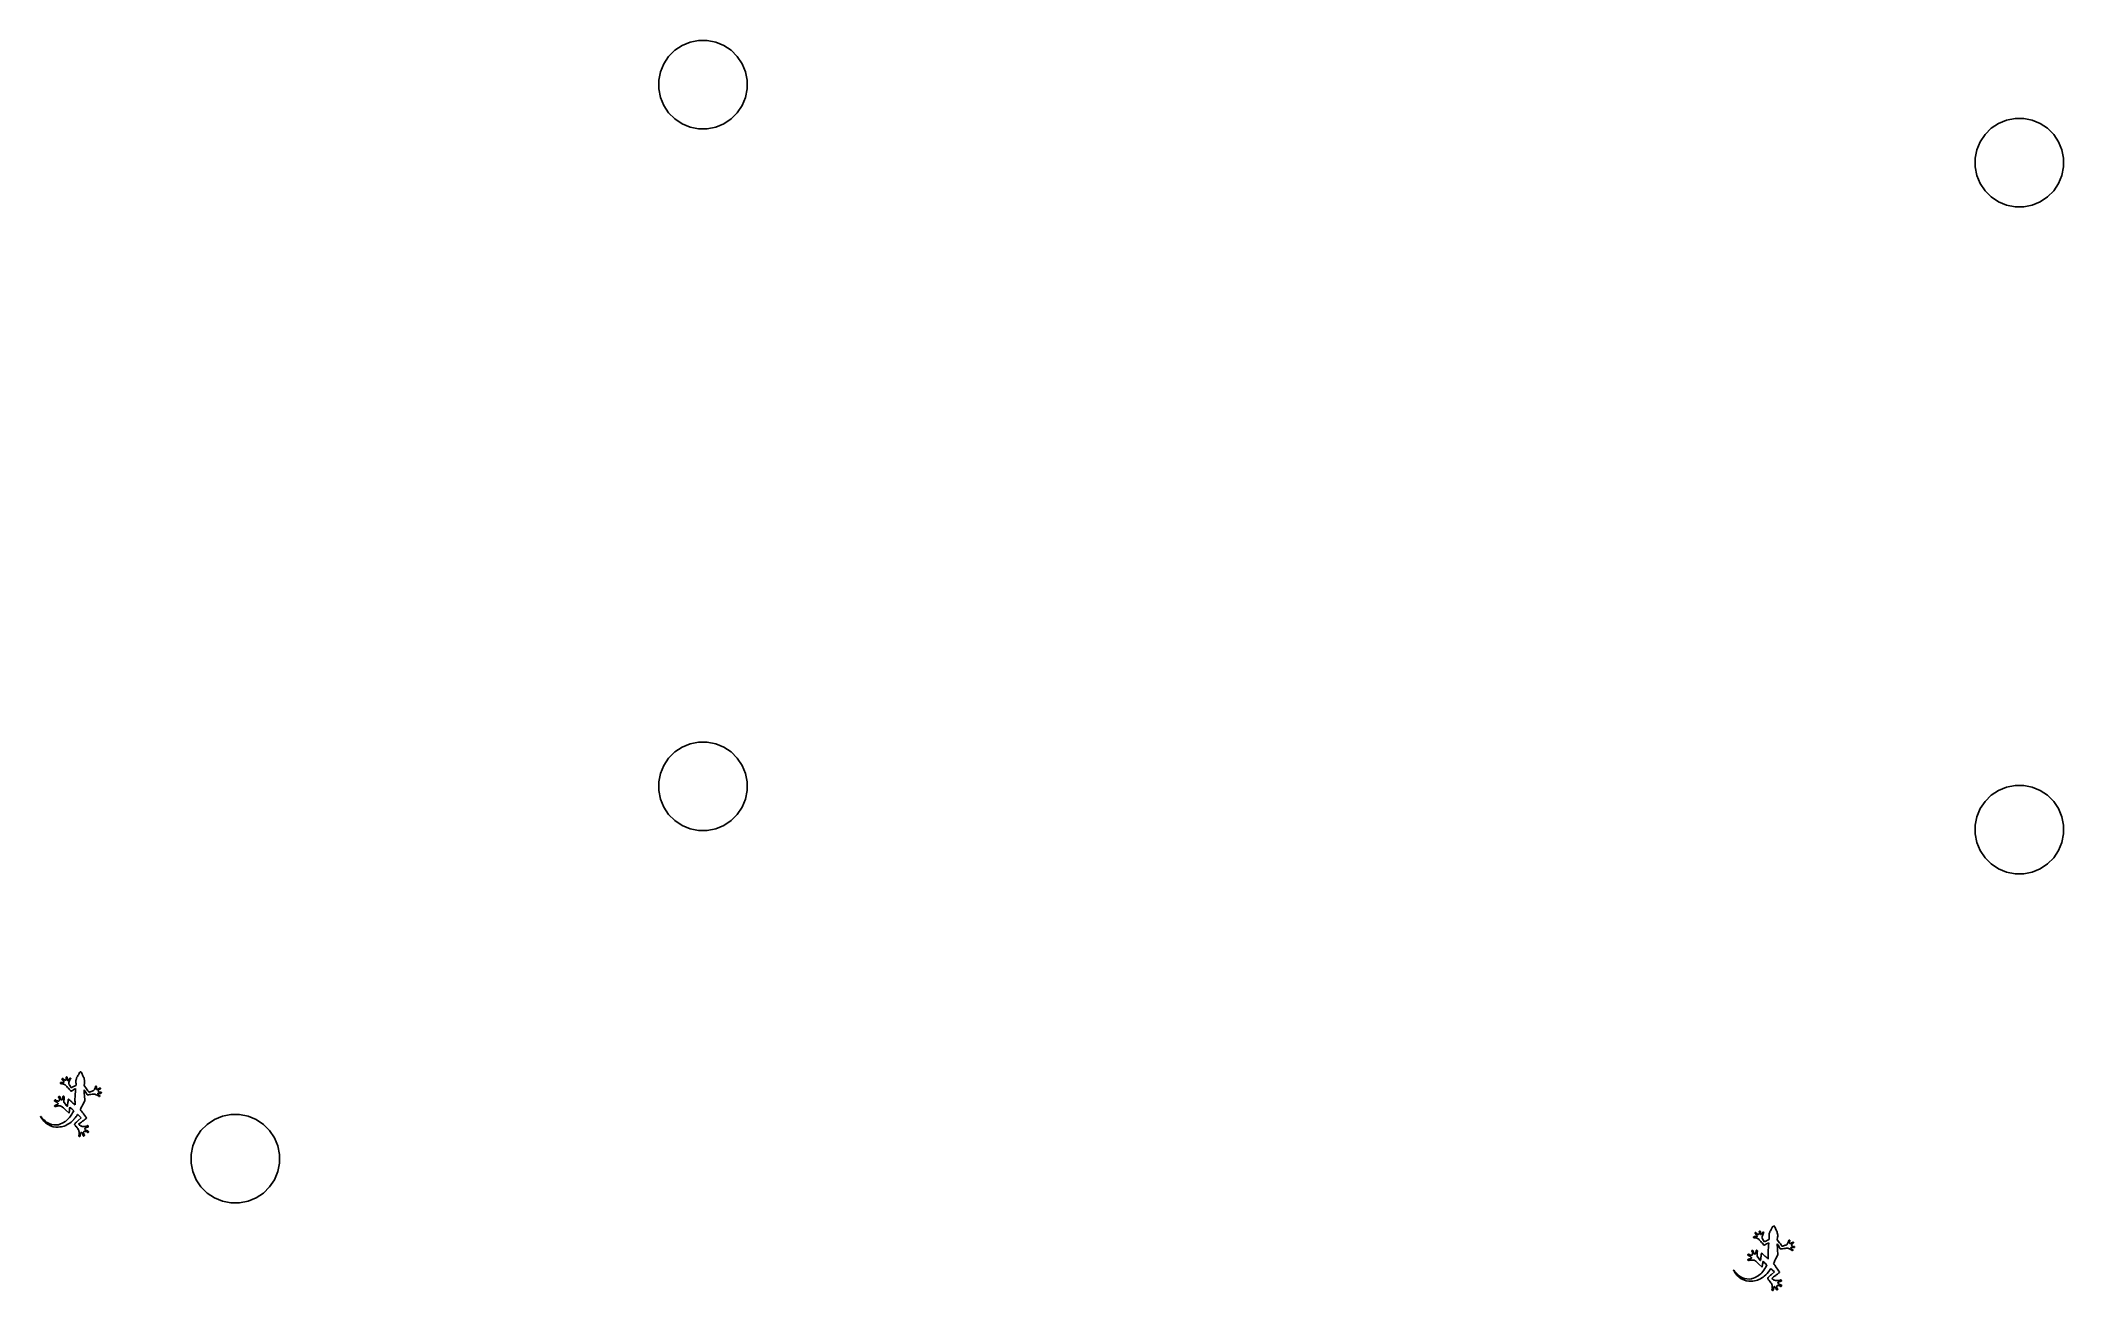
# Model space of a CAD drawing. Extents: x 3.65 to 8.25, y -5.04 to -2.2.
import ezdxf

# ---------------------------------------------------------------- set-up
doc = ezdxf.new("R2010")
doc.units = 0
doc.header["$MEASUREMENT"] = 0
doc.layers.add('BLACK', color=7, linetype='CONTINUOUS')

msp = doc.modelspace()

# ---------------------------------------------------------------- linework, layer by layer
at = {"layer": 'BLACK', "linetype": 'CONTINUOUS'}
for p, q in [((5.10973, -2.21202), (5.128, -2.20445)), ((5.128, -2.20445), (5.1474, -2.20059)), ((5.1474, -2.20059), (5.16717, -2.20059)), ((5.16717, -2.20059), (5.18657, -2.20445)), ((5.18657, -2.20445), (5.20484, -2.21202)), ((5.06832, -2.25343), (5.0793, -2.23699)), ((5.0793, -2.23699), (5.09329, -2.223)), ((5.09329, -2.223), (5.10973, -2.21202)), ((5.20484, -2.21202), (5.22128, -2.223)), ((5.22128, -2.223), (5.23526, -2.23699)), ((5.23526, -2.23699), (5.24625, -2.25343)), ((5.05689, -2.2911), (5.06075, -2.2717)), ((5.05689, -2.31087), (5.05689, -2.2911)), ((5.06075, -2.2717), (5.06832, -2.25343)), ((5.24625, -2.25343), (5.25382, -2.2717)), ((5.25382, -2.2717), (5.25768, -2.2911)), ((5.25768, -2.2911), (5.25768, -2.31087)), ((5.06075, -2.33027), (5.05689, -2.31087)), ((5.06832, -2.34854), (5.06075, -2.33027)), ((5.25382, -2.33027), (5.24625, -2.34854)), ((5.25768, -2.31087), (5.25382, -2.33027)), ((5.0793, -2.36498), (5.06832, -2.34854)), ((5.09329, -2.37897), (5.0793, -2.36498)), ((5.10973, -2.38995), (5.09329, -2.37897)), ((5.128, -2.39752), (5.10973, -2.38995)), ((5.20484, -2.38995), (5.18657, -2.39752)), ((5.22128, -2.37897), (5.20484, -2.38995)), ((5.23526, -2.36498), (5.22128, -2.37897)), ((5.24625, -2.34854), (5.23526, -2.36498)), ((8.08541, -2.40017), (8.10186, -2.38918)), ((8.10186, -2.38918), (8.12013, -2.38161)), ((8.12013, -2.38161), (8.13952, -2.37776)), ((8.13952, -2.37776), (8.1593, -2.37776)), ((8.1593, -2.37776), (8.17869, -2.38161)), ((8.17869, -2.38161), (8.19696, -2.38918)), ((8.19696, -2.38918), (8.21341, -2.40017)), ((5.1474, -2.40138), (5.128, -2.39752)), ((5.16717, -2.40138), (5.1474, -2.40138)), ((5.18657, -2.39752), (5.16717, -2.40138)), ((8.05287, -2.44887), (8.06044, -2.4306)), ((8.06044, -2.4306), (8.07143, -2.41415)), ((8.07143, -2.41415), (8.08541, -2.40017)), ((8.21341, -2.40017), (8.22739, -2.41415)), ((8.22739, -2.41415), (8.23838, -2.4306)), ((8.23838, -2.4306), (8.24595, -2.44887)), ((8.04902, -2.46826), (8.05287, -2.44887)), ((8.04902, -2.48804), (8.04902, -2.46826)), ((8.24595, -2.44887), (8.2498, -2.46826)), ((8.2498, -2.46826), (8.2498, -2.48804)), ((8.05287, -2.50743), (8.04902, -2.48804)), ((8.06044, -2.5257), (8.05287, -2.50743)), ((8.07143, -2.54215), (8.06044, -2.5257)), ((8.23838, -2.5257), (8.22739, -2.54215)), ((8.24595, -2.50743), (8.23838, -2.5257)), ((8.2498, -2.48804), (8.24595, -2.50743)), ((8.08541, -2.55613), (8.07143, -2.54215)), ((8.10186, -2.56712), (8.08541, -2.55613)), ((8.12013, -2.57469), (8.10186, -2.56712)), ((8.13952, -2.57854), (8.12013, -2.57469)), ((8.17869, -2.57469), (8.1593, -2.57854)), ((8.19696, -2.56712), (8.17869, -2.57469)), ((8.21341, -2.55613), (8.19696, -2.56712)), ((8.22739, -2.54215), (8.21341, -2.55613)), ((8.1593, -2.57854), (8.13952, -2.57854)), ((5.09329, -3.81749), (5.10973, -3.8065)), ((5.10973, -3.8065), (5.128, -3.79894)), ((5.128, -3.79894), (5.1474, -3.79508)), ((5.1474, -3.79508), (5.16717, -3.79508)), ((5.16717, -3.79508), (5.18657, -3.79894)), ((5.18657, -3.79894), (5.20484, -3.8065)), ((5.20484, -3.8065), (5.22128, -3.81749)), ((5.06075, -3.86619), (5.06832, -3.84792)), ((5.06832, -3.84792), (5.0793, -3.83148)), ((5.0793, -3.83148), (5.09329, -3.81749)), ((5.22128, -3.81749), (5.23526, -3.83148)), ((5.23526, -3.83148), (5.24625, -3.84792)), ((5.24625, -3.84792), (5.25382, -3.86619)), ((5.05689, -3.88558), (5.06075, -3.86619)), ((5.05689, -3.90536), (5.05689, -3.88558)), ((5.06075, -3.92476), (5.05689, -3.90536)), ((5.25382, -3.86619), (5.25768, -3.88558)), ((5.25768, -3.90536), (5.25382, -3.92476)), ((5.25768, -3.88558), (5.25768, -3.90536)), ((8.08541, -3.91592), (8.10186, -3.90493)), ((8.10186, -3.90493), (8.12013, -3.89736)), ((8.12013, -3.89736), (8.13952, -3.8935)), ((8.13952, -3.8935), (8.1593, -3.8935)), ((8.1593, -3.8935), (8.17869, -3.89736)), ((8.17869, -3.89736), (8.19696, -3.90493)), ((8.19696, -3.90493), (8.21341, -3.91592)), ((5.06832, -3.94303), (5.06075, -3.92476)), ((5.0793, -3.95947), (5.06832, -3.94303)), ((5.24625, -3.94303), (5.23526, -3.95947)), ((5.25382, -3.92476), (5.24625, -3.94303)), ((8.05287, -3.96461), (8.06044, -3.94634)), ((8.06044, -3.94634), (8.07143, -3.9299)), ((8.07143, -3.9299), (8.08541, -3.91592)), ((8.21341, -3.91592), (8.22739, -3.9299)), ((8.22739, -3.9299), (8.23838, -3.94634)), ((8.23838, -3.94634), (8.24595, -3.96461)), ((5.09329, -3.97345), (5.0793, -3.95947)), ((5.10973, -3.98444), (5.09329, -3.97345)), ((5.128, -3.99201), (5.10973, -3.98444)), ((5.1474, -3.99587), (5.128, -3.99201)), ((5.16717, -3.99587), (5.1474, -3.99587)), ((5.18657, -3.99201), (5.16717, -3.99587)), ((5.20484, -3.98444), (5.18657, -3.99201)), ((5.22128, -3.97345), (5.20484, -3.98444)), ((5.23526, -3.95947), (5.22128, -3.97345)), ((8.04902, -3.98401), (8.05287, -3.96461)), ((8.04902, -4.00379), (8.04902, -3.98401)), ((8.24595, -3.96461), (8.2498, -3.98401)), ((8.2498, -3.98401), (8.2498, -4.00379)), ((8.05287, -4.02318), (8.04902, -4.00379)), ((8.06044, -4.04145), (8.05287, -4.02318)), ((8.07143, -4.05789), (8.06044, -4.04145)), ((8.23838, -4.04145), (8.22739, -4.05789)), ((8.24595, -4.02318), (8.23838, -4.04145)), ((8.2498, -4.00379), (8.24595, -4.02318)), ((8.08541, -4.07188), (8.07143, -4.05789)), ((8.10186, -4.08287), (8.08541, -4.07188)), ((8.12013, -4.09043), (8.10186, -4.08287)), ((8.13952, -4.09429), (8.12013, -4.09043)), ((8.17869, -4.09043), (8.1593, -4.09429)), ((8.19696, -4.08287), (8.17869, -4.09043)), ((8.21341, -4.07188), (8.19696, -4.08287)), ((8.22739, -4.05789), (8.21341, -4.07188)), ((8.1593, -4.09429), (8.13952, -4.09429)), ((3.73672, -4.55287), (3.73762, -4.55102)), ((3.73762, -4.55102), (3.73914, -4.54796)), ((3.73762, -4.55102), (3.73762, -4.55102)), ((3.73762, -4.55102), (3.73762, -4.55102)), ((3.73914, -4.54796), (3.73915, -4.54795)), ((3.73914, -4.54796), (3.73914, -4.54796)), ((3.73915, -4.54794), (3.74047, -4.54584)), ((3.73915, -4.54795), (3.73915, -4.54794)), ((3.74047, -4.54583), (3.74048, -4.54582)), ((3.74047, -4.54584), (3.74047, -4.54583)), ((3.74047, -4.54584), (3.74047, -4.54584)), ((3.74047, -4.54584), (3.74047, -4.54584)), ((3.74048, -4.54582), (3.74049, -4.54581)), ((3.74049, -4.5458), (3.74166, -4.54467)), ((3.74049, -4.54581), (3.74049, -4.5458)), ((3.74049, -4.54581), (3.74049, -4.54581)), ((3.74166, -4.54467), (3.74166, -4.54466)), ((3.74166, -4.54466), (3.74167, -4.54466)), ((3.74166, -4.54467), (3.74166, -4.54467)), ((3.74167, -4.54466), (3.74168, -4.54465)), ((3.74168, -4.54465), (3.74169, -4.54464)), ((3.74169, -4.54464), (3.7417, -4.54464)), ((3.7417, -4.54464), (3.74171, -4.54463)), ((3.7417, -4.54464), (3.7417, -4.54464)), ((3.74171, -4.54463), (3.74173, -4.54462)), ((3.74173, -4.54462), (3.74173, -4.54462)), ((3.74173, -4.54462), (3.74173, -4.54462)), ((3.74173, -4.54462), (3.74175, -4.54462)), ((3.74175, -4.54462), (3.74177, -4.54461)), ((3.74177, -4.54461), (3.74285, -4.54444)), ((3.74177, -4.54461), (3.74177, -4.54461)), ((3.74177, -4.54461), (3.74177, -4.54461)), ((3.74285, -4.54444), (3.74286, -4.54444)), ((3.74286, -4.54444), (3.74286, -4.54444)), ((3.74286, -4.54444), (3.74286, -4.54444)), ((3.74286, -4.54444), (3.74288, -4.54444)), ((3.74288, -4.54444), (3.74289, -4.54444)), ((3.74289, -4.54444), (3.74289, -4.54444)), ((3.74289, -4.54444), (3.74292, -4.54445)), ((3.74292, -4.54445), (3.74293, -4.54445)), ((3.74293, -4.54445), (3.74293, -4.54445)), ((3.74293, -4.54445), (3.74293, -4.54445)), ((3.74293, -4.54445), (3.74295, -4.54445)), ((3.74295, -4.54445), (3.74297, -4.54446)), ((3.74297, -4.54446), (3.74297, -4.54446)), ((3.74297, -4.54446), (3.74297, -4.54446)), ((3.74297, -4.54446), (3.74298, -4.54447)), ((3.74298, -4.54447), (3.743, -4.54448)), ((3.743, -4.54448), (3.743, -4.54448)), ((3.743, -4.54448), (3.74407, -4.54528)), ((3.74407, -4.54528), (3.74407, -4.54528)), ((3.74407, -4.54528), (3.74408, -4.54529)), ((3.74408, -4.54529), (3.74409, -4.5453)), ((3.74409, -4.5453), (3.74409, -4.5453)), ((3.74409, -4.5453), (3.7441, -4.5453)), ((3.7441, -4.5453), (3.74411, -4.54532)), ((3.74411, -4.54532), (3.74412, -4.54533)), ((3.74412, -4.54533), (3.74523, -4.54709)), ((3.74523, -4.54709), (3.74523, -4.5471)), ((3.74523, -4.5471), (3.74524, -4.54711)), ((3.74524, -4.54711), (3.74524, -4.54712)), ((3.74524, -4.54712), (3.74646, -4.54986)), ((3.74646, -4.54986), (3.74646, -4.54986)), ((3.74646, -4.54986), (3.74647, -4.54986)), ((3.74647, -4.54986), (3.74647, -4.54986)), ((3.74647, -4.54986), (3.747, -4.55124)), ((3.747, -4.55124), (3.747, -4.55124)), ((3.747, -4.55124), (3.74789, -4.55345)), ((3.69668, -4.56958), (3.69669, -4.56957)), ((3.69668, -4.5696), (3.69668, -4.56958)), ((3.69668, -4.56961), (3.69668, -4.5696)), ((3.69668, -4.5696), (3.69668, -4.5696)), ((3.69668, -4.56962), (3.69668, -4.56961)), ((3.69668, -4.56963), (3.69668, -4.56962)), ((3.69668, -4.56964), (3.69668, -4.56963)), ((3.69668, -4.56965), (3.69668, -4.56964)), ((3.69685, -4.57063), (3.69668, -4.56965)), ((3.69668, -4.56965), (3.69668, -4.56965)), ((3.69669, -4.56956), (3.69675, -4.56935)), ((3.69669, -4.56957), (3.69669, -4.56956)), ((3.69669, -4.56956), (3.69669, -4.56956)), ((3.69675, -4.56934), (3.69676, -4.56933)), ((3.69675, -4.56935), (3.69675, -4.56934)), ((3.69675, -4.56934), (3.69675, -4.56934)), ((3.69676, -4.56932), (3.69677, -4.56931)), ((3.69676, -4.56933), (3.69676, -4.56932)), ((3.69677, -4.5693), (3.69678, -4.56929)), ((3.69677, -4.56931), (3.69677, -4.5693)), ((3.69677, -4.5693), (3.69677, -4.5693)), ((3.69678, -4.56929), (3.69679, -4.56928)), ((3.69679, -4.56928), (3.69679, -4.56927)), ((3.69679, -4.56927), (3.6968, -4.56927)), ((3.6968, -4.56927), (3.69715, -4.5689)), ((3.69686, -4.57064), (3.69685, -4.57063)), ((3.69686, -4.57065), (3.69686, -4.57064)), ((3.69686, -4.57066), (3.69686, -4.57065)), ((3.69686, -4.57067), (3.69686, -4.57066)), ((3.69687, -4.57068), (3.69686, -4.57067)), ((3.69687, -4.57069), (3.69687, -4.57068)), ((3.69688, -4.57069), (3.69687, -4.57069)), ((3.69688, -4.5707), (3.69688, -4.57069)), ((3.69689, -4.57071), (3.69688, -4.5707)), ((3.69689, -4.57072), (3.69689, -4.57071)), ((3.6969, -4.57072), (3.69689, -4.57072)), ((3.6969, -4.57073), (3.6969, -4.57072)), ((3.69691, -4.57074), (3.6969, -4.57073)), ((3.69692, -4.57075), (3.69691, -4.57074)), ((3.69767, -4.57135), (3.69692, -4.57075)), ((3.69692, -4.57075), (3.69692, -4.57075)), ((3.69715, -4.56889), (3.69717, -4.56888)), ((3.69715, -4.5689), (3.69715, -4.56889)), ((3.69715, -4.5689), (3.69715, -4.5689)), ((3.69715, -4.5689), (3.69715, -4.5689)), ((3.69717, -4.56888), (3.69718, -4.56887)), ((3.69718, -4.56887), (3.6972, -4.56886)), ((3.69718, -4.56887), (3.69718, -4.56887)), ((3.69718, -4.56887), (3.69718, -4.56887)), ((3.6972, -4.56886), (3.69722, -4.56885)), ((3.69722, -4.56885), (3.69722, -4.56885)), ((3.69722, -4.56885), (3.69722, -4.56885)), ((3.69722, -4.56885), (3.69723, -4.56885)), ((3.69723, -4.56885), (3.69725, -4.56884)), ((3.69725, -4.56884), (3.69808, -4.56867)), ((3.69725, -4.56884), (3.69725, -4.56884)), ((3.69725, -4.56884), (3.69725, -4.56884)), ((3.69768, -4.57136), (3.69767, -4.57135)), ((3.69769, -4.57137), (3.69768, -4.57136)), ((3.6977, -4.57137), (3.69769, -4.57137)), ((3.69771, -4.57138), (3.6977, -4.57137)), ((3.6977, -4.57137), (3.6977, -4.57137)), ((3.69773, -4.57138), (3.69771, -4.57138)), ((3.69775, -4.57139), (3.69773, -4.57138)), ((3.69773, -4.57138), (3.69773, -4.57138)), ((3.69773, -4.57138), (3.69773, -4.57138)), ((3.69777, -4.57139), (3.69775, -4.57139)), ((3.69779, -4.57139), (3.69777, -4.57139)), ((3.69777, -4.57139), (3.69777, -4.57139)), ((3.69777, -4.57139), (3.69777, -4.57139)), ((3.6978, -4.57139), (3.69779, -4.57139)), ((3.69781, -4.57139), (3.6978, -4.57139)), ((3.69879, -4.57131), (3.69781, -4.57139)), ((3.69808, -4.56867), (3.69808, -4.56867)), ((3.69808, -4.56867), (3.69811, -4.56867)), ((3.69811, -4.56867), (3.69812, -4.56867)), ((3.69812, -4.56867), (3.69812, -4.56867)), ((3.69812, -4.56867), (3.69961, -4.56868)), ((3.69881, -4.5713), (3.69879, -4.57131)), ((3.69882, -4.5713), (3.69881, -4.5713)), ((3.69907, -4.57124), (3.69882, -4.5713)), ((3.69882, -4.5713), (3.69882, -4.5713)), ((3.70022, -4.57131), (3.69907, -4.57124)), ((3.69961, -4.56868), (3.69962, -4.56868)), ((3.69962, -4.56868), (3.69962, -4.56868)), ((3.69962, -4.56868), (3.69963, -4.56868)), ((3.69963, -4.56868), (3.70093, -4.56877)), ((3.70192, -4.57166), (3.70022, -4.57131)), ((3.70031, -4.56033), (3.70032, -4.56032)), ((3.70031, -4.56034), (3.70031, -4.56033)), ((3.70031, -4.56035), (3.70031, -4.56034)), ((3.70031, -4.56036), (3.70031, -4.56035)), ((3.70031, -4.56037), (3.70031, -4.56036)), ((3.70031, -4.56038), (3.70031, -4.56037)), ((3.70031, -4.5604), (3.70031, -4.56038)), ((3.70031, -4.56038), (3.70031, -4.56038)), ((3.70031, -4.56041), (3.70031, -4.5604)), ((3.70031, -4.56042), (3.70031, -4.56041)), ((3.70031, -4.56043), (3.70031, -4.56042)), ((3.70031, -4.56042), (3.70031, -4.56042)), ((3.70031, -4.56045), (3.70031, -4.56043)), ((3.70066, -4.56151), (3.70031, -4.56045)), ((3.70031, -4.56045), (3.70031, -4.56045)), ((3.70032, -4.56031), (3.70033, -4.5603)), ((3.70032, -4.56032), (3.70032, -4.56031)), ((3.70033, -4.56029), (3.70034, -4.56028)), ((3.70033, -4.5603), (3.70033, -4.56029)), ((3.70033, -4.5603), (3.70033, -4.5603)), ((3.70034, -4.56028), (3.70079, -4.55964)), ((3.70066, -4.56153), (3.70066, -4.56151)), ((3.70067, -4.56154), (3.70066, -4.56153)), ((3.70067, -4.56155), (3.70067, -4.56154)), ((3.70068, -4.56156), (3.70067, -4.56155)), ((3.70067, -4.56155), (3.70067, -4.56155)), ((3.70069, -4.56158), (3.70068, -4.56156)), ((3.70183, -4.56297), (3.70069, -4.56158)), ((3.70069, -4.56158), (3.70069, -4.56158)), ((3.70079, -4.55964), (3.7008, -4.55964)), ((3.7008, -4.55964), (3.70081, -4.55962)), ((3.70081, -4.55962), (3.70082, -4.55961)), ((3.70082, -4.55961), (3.70084, -4.5596)), ((3.70082, -4.55961), (3.70082, -4.55961)), ((3.70082, -4.55961), (3.70082, -4.55961)), ((3.70084, -4.5596), (3.70085, -4.55959)), ((3.70085, -4.55959), (3.70085, -4.55958)), ((3.70085, -4.55958), (3.70087, -4.55958)), ((3.70085, -4.55959), (3.70085, -4.55959)), ((3.70087, -4.55958), (3.70088, -4.55957)), ((3.70088, -4.55957), (3.70088, -4.55957)), ((3.70088, -4.55957), (3.70089, -4.55957)), ((3.70089, -4.55957), (3.7009, -4.55956)), ((3.7009, -4.55956), (3.70092, -4.55956)), ((3.70092, -4.55956), (3.70173, -4.55942)), ((3.70093, -4.56877), (3.70093, -4.56877)), ((3.70093, -4.56877), (3.70094, -4.56877)), ((3.70094, -4.56877), (3.70094, -4.56877)), ((3.70094, -4.56877), (3.70094, -4.56877)), ((3.70094, -4.56877), (3.70282, -4.56889)), ((3.70173, -4.55942), (3.70174, -4.55941)), ((3.70173, -4.55942), (3.70173, -4.55942)), ((3.70174, -4.55941), (3.70176, -4.55941)), ((3.70176, -4.55941), (3.70176, -4.55941)), ((3.70176, -4.55941), (3.70177, -4.55941)), ((3.70177, -4.55941), (3.70178, -4.55942)), ((3.70178, -4.55942), (3.7018, -4.55942)), ((3.7018, -4.55942), (3.7018, -4.55942)), ((3.7018, -4.55942), (3.7018, -4.55942)), ((3.7018, -4.55942), (3.70182, -4.55942)), ((3.70182, -4.55942), (3.70183, -4.55943)), ((3.70183, -4.55943), (3.70269, -4.55978)), ((3.70183, -4.56298), (3.70183, -4.56297)), ((3.70184, -4.56298), (3.70183, -4.56298)), ((3.7031, -4.56431), (3.70184, -4.56298)), ((3.70184, -4.56298), (3.70184, -4.56298)), ((3.7039, -4.57223), (3.70192, -4.57166)), ((3.70269, -4.55978), (3.70269, -4.55978)), ((3.70269, -4.55978), (3.7027, -4.55978)), ((3.7027, -4.55978), (3.70271, -4.55979)), ((3.70271, -4.55979), (3.70272, -4.55979)), ((3.70272, -4.55979), (3.70273, -4.5598)), ((3.70273, -4.5598), (3.70273, -4.5598)), ((3.70273, -4.5598), (3.70274, -4.55981)), ((3.70274, -4.55981), (3.70275, -4.55981)), ((3.70275, -4.55981), (3.70275, -4.55982)), ((3.70275, -4.55982), (3.70276, -4.55983)), ((3.70276, -4.55983), (3.70277, -4.55983)), ((3.70277, -4.55983), (3.70277, -4.55984)), ((3.70277, -4.55984), (3.70278, -4.55985)), ((3.70278, -4.55985), (3.70278, -4.55986)), ((3.70278, -4.55986), (3.70279, -4.55987)), ((3.70279, -4.55987), (3.70279, -4.55987)), ((3.70279, -4.55987), (3.7028, -4.55988)), ((3.7028, -4.55988), (3.7028, -4.55989)), ((3.7028, -4.55989), (3.7028, -4.5599)), ((3.7028, -4.5599), (3.70296, -4.56041)), ((3.70282, -4.56889), (3.70391, -4.56888)), ((3.70296, -4.56041), (3.70336, -4.56119)), ((3.70427, -4.56582), (3.7031, -4.56431)), ((3.70336, -4.56119), (3.70438, -4.56211)), ((3.70587, -4.57295), (3.7039, -4.57223)), ((3.70391, -4.56888), (3.70441, -4.56871)), ((3.70477, -4.56699), (3.70427, -4.56582)), ((3.70438, -4.56211), (3.70574, -4.56296)), ((3.70441, -4.56871), (3.70464, -4.56835)), ((3.70464, -4.56835), (3.70474, -4.56803)), ((3.70474, -4.56803), (3.70477, -4.56699)), ((3.70574, -4.56296), (3.70709, -4.56356)), ((3.70755, -4.57371), (3.70587, -4.57295)), ((3.70709, -4.56356), (3.70812, -4.5637)), ((3.70772, -4.57385), (3.70755, -4.57371)), ((3.70852, -4.57464), (3.70772, -4.57385)), ((3.70812, -4.5637), (3.70815, -4.56369)), ((3.70815, -4.56369), (3.70888, -4.56305)), ((3.70978, -4.57598), (3.70852, -4.57464)), ((3.70888, -4.56305), (3.70953, -4.56178)), ((3.70953, -4.56178), (3.70998, -4.56024)), ((3.70964, -4.557), (3.70965, -4.55696)), ((3.70964, -4.55704), (3.70964, -4.557)), ((3.70964, -4.55705), (3.70964, -4.55704)), ((3.70964, -4.55708), (3.70964, -4.55705)), ((3.70988, -4.55804), (3.70964, -4.55708)), ((3.70964, -4.55708), (3.70964, -4.55708)), ((3.70964, -4.55708), (3.70964, -4.55708)), ((3.70965, -4.55696), (3.70966, -4.55694)), ((3.70966, -4.55694), (3.70967, -4.55693)), ((3.70967, -4.55693), (3.70996, -4.55645)), ((3.71137, -4.57772), (3.70978, -4.57598)), ((3.70988, -4.55805), (3.70988, -4.55804)), ((3.71009, -4.55883), (3.70988, -4.55805)), ((3.70988, -4.55805), (3.70988, -4.55805)), ((3.70988, -4.55805), (3.70988, -4.55805)), ((3.70996, -4.55645), (3.70996, -4.55645)), ((3.70996, -4.55645), (3.70996, -4.55645)), ((3.70996, -4.55645), (3.70997, -4.55645)), ((3.70997, -4.55645), (3.70998, -4.55643)), ((3.70998, -4.55643), (3.70999, -4.55642)), ((3.70998, -4.56024), (3.71009, -4.55883)), ((3.70999, -4.55642), (3.71, -4.55641)), ((3.70999, -4.55642), (3.70999, -4.55642)), ((3.70999, -4.55642), (3.70999, -4.55642)), ((3.71, -4.55641), (3.71002, -4.55639)), ((3.71002, -4.55639), (3.71003, -4.55638)), ((3.71002, -4.55639), (3.71002, -4.55639)), ((3.71002, -4.55639), (3.71002, -4.55639)), ((3.71003, -4.55638), (3.71005, -4.55638)), ((3.71005, -4.55637), (3.71095, -4.556)), ((3.71005, -4.55638), (3.71005, -4.55637)), ((3.71005, -4.55638), (3.71005, -4.55638)), ((3.71095, -4.556), (3.71096, -4.556)), ((3.71096, -4.556), (3.71096, -4.55599)), ((3.71096, -4.55599), (3.71098, -4.55599)), ((3.71096, -4.556), (3.71096, -4.556)), ((3.71098, -4.55599), (3.71099, -4.55599)), ((3.71099, -4.55599), (3.711, -4.55599)), ((3.711, -4.55599), (3.711, -4.55598)), ((3.711, -4.55598), (3.71102, -4.55598)), ((3.71102, -4.55598), (3.71103, -4.55598)), ((3.71103, -4.55598), (3.71104, -4.55598)), ((3.71104, -4.55598), (3.71104, -4.55598)), ((3.71104, -4.55598), (3.71106, -4.55599)), ((3.71106, -4.55599), (3.71107, -4.55599)), ((3.71107, -4.55599), (3.71107, -4.55599)), ((3.71107, -4.55599), (3.71108, -4.55599)), ((3.71108, -4.55599), (3.71109, -4.55599)), ((3.71109, -4.55599), (3.71111, -4.556)), ((3.71111, -4.556), (3.71111, -4.556)), ((3.71111, -4.556), (3.71111, -4.556)), ((3.71111, -4.556), (3.71193, -4.55639)), ((3.71316, -4.5797), (3.71137, -4.57772)), ((3.71193, -4.55639), (3.71193, -4.55639)), ((3.71193, -4.55639), (3.71195, -4.5564)), ((3.71195, -4.5564), (3.71196, -4.5564)), ((3.71196, -4.5564), (3.71196, -4.55641)), ((3.71196, -4.55641), (3.71197, -4.55641)), ((3.71197, -4.55641), (3.71198, -4.55642)), ((3.71198, -4.55642), (3.71199, -4.55643)), ((3.71199, -4.55643), (3.71199, -4.55643)), ((3.71199, -4.55643), (3.71199, -4.55644)), ((3.71199, -4.55644), (3.712, -4.55645)), ((3.712, -4.55645), (3.71201, -4.55646)), ((3.71201, -4.55646), (3.71201, -4.55646)), ((3.71201, -4.55646), (3.71202, -4.55647)), ((3.71202, -4.55647), (3.71202, -4.55648)), ((3.71202, -4.55648), (3.71203, -4.55649)), ((3.71203, -4.55649), (3.71241, -4.55744)), ((3.71241, -4.55773), (3.71237, -4.5589)), ((3.71237, -4.5589), (3.71238, -4.56055)), ((3.71238, -4.56055), (3.71239, -4.56142)), ((3.71239, -4.56142), (3.71251, -4.56298)), ((3.71241, -4.55744), (3.71241, -4.55745)), ((3.71241, -4.55745), (3.71242, -4.55748)), ((3.71242, -4.55752), (3.71241, -4.55773)), ((3.71241, -4.55773), (3.71241, -4.55773)), ((3.71241, -4.55773), (3.71241, -4.55773)), ((3.71242, -4.55748), (3.71242, -4.55752)), ((3.71251, -4.56298), (3.71279, -4.56374)), ((3.71279, -4.56374), (3.71326, -4.56404)), ((3.715, -4.58178), (3.71316, -4.5797)), ((3.71326, -4.56404), (3.71404, -4.56384)), ((3.71404, -4.56384), (3.7151, -4.563)), ((3.71678, -4.5838), (3.715, -4.58178)), ((3.7151, -4.563), (3.71618, -4.56174)), ((3.71602, -4.57024), (3.71598, -4.57087)), ((3.71598, -4.57087), (3.71628, -4.57208)), ((3.71633, -4.56857), (3.71602, -4.57024)), ((3.71618, -4.56174), (3.71705, -4.5603)), ((3.71628, -4.57208), (3.71715, -4.57395)), ((3.71688, -4.5666), (3.71633, -4.56857)), ((3.71679, -4.58381), (3.71678, -4.5838)), ((3.71837, -4.58564), (3.71679, -4.58381)), ((3.71757, -4.5646), (3.71688, -4.5666)), ((3.71705, -4.5603), (3.71731, -4.55963)), ((3.71715, -4.57395), (3.71855, -4.57633)), ((3.71731, -4.55963), (3.71732, -4.55962)), ((3.71732, -4.55961), (3.71733, -4.55959)), ((3.71732, -4.55962), (3.71732, -4.55961)), ((3.71732, -4.55962), (3.71732, -4.55962)), ((3.71732, -4.55962), (3.71732, -4.55962)), ((3.71733, -4.55959), (3.71733, -4.55959)), ((3.71733, -4.55959), (3.71734, -4.55959)), ((3.71734, -4.55959), (3.71795, -4.5587)), ((3.71831, -4.56282), (3.71757, -4.5646)), ((3.71795, -4.55869), (3.71796, -4.55868)), ((3.71795, -4.5587), (3.71795, -4.55869)), ((3.71795, -4.55869), (3.71795, -4.55869)), ((3.71795, -4.5587), (3.71795, -4.5587)), ((3.71796, -4.55868), (3.71797, -4.55867)), ((3.71797, -4.55867), (3.71798, -4.55866)), ((3.71798, -4.55866), (3.71799, -4.55865)), ((3.71798, -4.55866), (3.71798, -4.55866)), ((3.71799, -4.55865), (3.718, -4.55864)), ((3.718, -4.55864), (3.71801, -4.55864)), ((3.71801, -4.55864), (3.71802, -4.55863)), ((3.71801, -4.55864), (3.71801, -4.55864)), ((3.71802, -4.55863), (3.71804, -4.55863)), ((3.71804, -4.55863), (3.71805, -4.55862)), ((3.71804, -4.55863), (3.71804, -4.55863)), ((3.71805, -4.55862), (3.71806, -4.55862)), ((3.71806, -4.55862), (3.71807, -4.55862)), ((3.71807, -4.55862), (3.71808, -4.55862)), ((3.71808, -4.55861), (3.71891, -4.55851)), ((3.71808, -4.55862), (3.71808, -4.55861)), ((3.719, -4.56153), (3.71831, -4.56282)), ((3.71962, -4.58714), (3.71837, -4.58564)), ((3.71855, -4.57633), (3.71872, -4.5766)), ((3.71872, -4.5766), (3.71872, -4.5766)), ((3.71872, -4.5766), (3.72139, -4.5808)), ((3.71891, -4.55851), (3.71891, -4.55851)), ((3.71891, -4.55851), (3.71891, -4.55851)), ((3.71891, -4.55851), (3.71891, -4.55851)), ((3.71891, -4.55851), (3.71892, -4.55851)), ((3.71892, -4.55851), (3.71893, -4.55851)), ((3.71893, -4.55851), (3.71895, -4.55851)), ((3.71895, -4.55851), (3.71895, -4.55851)), ((3.71895, -4.55851), (3.71896, -4.55851)), ((3.71896, -4.55851), (3.71897, -4.55851)), ((3.71897, -4.55851), (3.71899, -4.55852)), ((3.71899, -4.55852), (3.71899, -4.55852)), ((3.71899, -4.55852), (3.71899, -4.55852)), ((3.71899, -4.55852), (3.71901, -4.55852)), ((3.71952, -4.56098), (3.719, -4.56153)), ((3.71901, -4.55852), (3.71903, -4.55853)), ((3.71903, -4.55853), (3.71995, -4.55898)), ((3.71987, -4.56081), (3.71952, -4.56098)), ((3.72042, -4.58815), (3.71962, -4.58714)), ((3.71989, -4.5608), (3.71987, -4.56081)), ((3.71987, -4.56081), (3.71987, -4.56081)), ((3.71987, -4.56081), (3.71987, -4.56081)), ((3.7199, -4.56079), (3.71989, -4.5608)), ((3.71991, -4.56079), (3.7199, -4.56079)), ((3.71992, -4.56077), (3.71991, -4.56079)), ((3.71991, -4.56079), (3.71991, -4.56079)), ((3.71993, -4.56076), (3.71992, -4.56077)), ((3.71994, -4.56075), (3.71993, -4.56076)), ((3.71993, -4.56076), (3.71993, -4.56076)), ((3.71993, -4.56076), (3.71993, -4.56076)), ((3.71996, -4.56073), (3.71994, -4.56075)), ((3.71995, -4.55898), (3.71995, -4.55898)), ((3.71995, -4.55898), (3.71996, -4.55899)), ((3.71996, -4.55899), (3.71997, -4.559)), ((3.72034, -4.56002), (3.71996, -4.56073)), ((3.71996, -4.56073), (3.71996, -4.56073)), ((3.71996, -4.56073), (3.71996, -4.56073)), ((3.71996, -4.56073), (3.71996, -4.56073)), ((3.71997, -4.559), (3.71998, -4.559)), ((3.71998, -4.559), (3.71998, -4.559)), ((3.71998, -4.559), (3.71999, -4.55901)), ((3.71999, -4.55901), (3.72, -4.55902)), ((3.72, -4.55902), (3.72001, -4.55903)), ((3.72001, -4.55903), (3.72001, -4.55903)), ((3.72001, -4.55903), (3.72002, -4.55904)), ((3.72002, -4.55904), (3.72003, -4.55905)), ((3.72003, -4.55905), (3.72003, -4.55906)), ((3.72003, -4.55906), (3.72003, -4.55906)), ((3.72003, -4.55906), (3.72004, -4.55907)), ((3.72004, -4.55907), (3.72004, -4.55909)), ((3.72004, -4.55909), (3.72035, -4.55985)), ((3.72035, -4.56001), (3.72034, -4.56002)), ((3.72035, -4.55985), (3.72035, -4.55985)), ((3.72035, -4.55985), (3.72036, -4.55986)), ((3.72036, -4.55998), (3.72035, -4.55999)), ((3.72035, -4.55999), (3.72035, -4.56)), ((3.72035, -4.56), (3.72035, -4.56001)), ((3.72036, -4.55986), (3.72036, -4.55987)), ((3.72036, -4.55987), (3.72036, -4.55988)), ((3.72036, -4.55988), (3.72036, -4.55989)), ((3.72036, -4.55989), (3.72036, -4.5599)), ((3.72036, -4.5599), (3.72037, -4.55991)), ((3.72037, -4.55995), (3.72036, -4.55996)), ((3.72036, -4.55996), (3.72036, -4.55997)), ((3.72036, -4.55997), (3.72036, -4.55998)), ((3.72036, -4.55998), (3.72036, -4.55998)), ((3.72037, -4.55991), (3.72037, -4.55992)), ((3.72037, -4.55992), (3.72037, -4.55993)), ((3.72037, -4.55993), (3.72037, -4.55994)), ((3.72037, -4.55994), (3.72037, -4.55995)), ((3.72043, -4.58816), (3.72042, -4.58815)), ((3.72045, -4.58818), (3.72043, -4.58816)), ((3.72046, -4.58819), (3.72045, -4.58818)), ((3.72045, -4.58818), (3.72045, -4.58818)), ((3.72045, -4.58818), (3.72045, -4.58818)), ((3.72048, -4.5882), (3.72046, -4.58819)), ((3.72049, -4.58821), (3.72048, -4.5882)), ((3.7205, -4.58821), (3.72049, -4.58821)), ((3.72049, -4.58821), (3.72049, -4.58821)), ((3.72051, -4.58822), (3.7205, -4.58821)), ((3.72052, -4.58822), (3.72051, -4.58822)), ((3.72053, -4.58822), (3.72052, -4.58822)), ((3.72054, -4.58823), (3.72053, -4.58822)), ((3.72055, -4.58823), (3.72054, -4.58823)), ((3.72056, -4.58823), (3.72055, -4.58823)), ((3.72057, -4.58823), (3.72056, -4.58823)), ((3.72058, -4.58823), (3.72057, -4.58823)), ((3.72059, -4.58823), (3.72058, -4.58823)), ((3.7206, -4.58823), (3.72059, -4.58823)), ((3.72061, -4.58823), (3.7206, -4.58823)), ((3.72063, -4.58823), (3.72061, -4.58823)), ((3.72061, -4.58823), (3.72061, -4.58823)), ((3.72064, -4.58822), (3.72063, -4.58823)), ((3.72065, -4.58822), (3.72064, -4.58822)), ((3.72064, -4.58822), (3.72064, -4.58822)), ((3.72118, -4.58802), (3.72065, -4.58822)), ((3.72065, -4.58822), (3.72065, -4.58822)), ((3.72119, -4.58801), (3.72118, -4.58801)), ((3.72118, -4.58801), (3.72118, -4.58802)), ((3.7224, -4.58741), (3.72119, -4.58801)), ((3.72119, -4.58801), (3.72119, -4.58801)), ((3.72139, -4.5808), (3.72658, -4.57808)), ((3.72413, -4.58649), (3.7224, -4.58741)), ((3.7224, -4.58741), (3.7224, -4.58741)), ((3.7224, -4.58741), (3.7224, -4.58741)), ((3.7224, -4.58741), (3.7224, -4.58741)), ((3.72619, -4.58536), (3.72413, -4.58649)), ((3.72413, -4.58649), (3.72413, -4.58649)), ((3.72413, -4.58649), (3.72413, -4.58649)), ((3.72637, -4.58526), (3.72619, -4.58536)), ((3.72619, -4.58536), (3.72619, -4.58536)), ((3.72619, -4.58536), (3.72619, -4.58536)), ((3.72842, -4.58413), (3.72637, -4.58526)), ((3.72658, -4.57808), (3.72869, -4.57697)), ((3.72658, -4.57808), (3.72658, -4.57808)), ((3.73011, -4.58324), (3.72842, -4.58413)), ((3.72869, -4.57697), (3.73047, -4.57601)), ((3.73126, -4.58267), (3.73011, -4.58324)), ((3.73024, -4.59846), (3.73059, -4.59419)), ((3.73047, -4.57601), (3.73173, -4.57531)), ((3.73047, -4.57601), (3.73047, -4.57601)), ((3.73059, -4.59419), (3.7306, -4.59415)), ((3.73059, -4.59419), (3.73059, -4.59419)), ((3.73059, -4.59419), (3.73059, -4.59419)), ((3.7306, -4.59415), (3.73088, -4.59085)), ((3.7306, -4.59415), (3.7306, -4.59415)), ((3.73088, -4.59085), (3.73111, -4.58789)), ((3.73111, -4.58789), (3.7313, -4.58543)), ((3.73111, -4.58789), (3.73111, -4.58789)), ((3.73146, -4.5826), (3.73126, -4.58267)), ((3.7313, -4.58543), (3.73142, -4.58359)), ((3.7313, -4.58543), (3.7313, -4.58543)), ((3.73142, -4.58359), (3.73146, -4.5826)), ((3.73173, -4.57531), (3.73222, -4.57501)), ((3.73193, -4.56507), (3.73202, -4.56379)), ((3.73193, -4.56508), (3.73193, -4.56507)), ((3.73193, -4.56509), (3.73193, -4.56508)), ((3.73193, -4.56508), (3.73193, -4.56508)), ((3.73197, -4.56685), (3.73193, -4.56509)), ((3.73197, -4.56686), (3.73197, -4.56685)), ((3.73215, -4.56937), (3.73197, -4.56686)), ((3.73197, -4.56686), (3.73197, -4.56686)), ((3.73197, -4.56686), (3.73197, -4.56686)), ((3.73202, -4.56379), (3.73203, -4.56377)), ((3.73202, -4.56379), (3.73202, -4.56379)), ((3.73203, -4.56376), (3.73228, -4.56272)), ((3.73203, -4.56377), (3.73203, -4.56376)), ((3.73227, -4.57123), (3.73215, -4.56937)), ((3.73215, -4.56937), (3.73215, -4.56937)), ((3.73222, -4.57501), (3.73231, -4.57452)), ((3.73234, -4.57316), (3.73227, -4.57123)), ((3.73228, -4.56272), (3.73229, -4.56271)), ((3.73228, -4.56272), (3.73228, -4.56272)), ((3.73229, -4.5627), (3.73265, -4.56181)), ((3.73229, -4.56271), (3.73229, -4.5627)), ((3.73231, -4.57452), (3.73234, -4.57316)), ((3.73265, -4.56181), (3.73323, -4.56017)), ((3.73323, -4.56017), (3.73355, -4.55858)), ((3.73355, -4.55858), (3.73357, -4.55826)), ((3.73357, -4.55823), (3.73382, -4.55693)), ((3.73357, -4.55825), (3.73357, -4.55823)), ((3.73357, -4.55826), (3.73357, -4.55825)), ((3.73357, -4.55826), (3.73357, -4.55826)), ((3.73382, -4.55692), (3.73383, -4.55691)), ((3.73382, -4.55693), (3.73382, -4.55692)), ((3.73382, -4.55693), (3.73382, -4.55693)), ((3.73383, -4.55689), (3.73384, -4.55688)), ((3.73383, -4.5569), (3.73383, -4.55689)), ((3.73383, -4.55691), (3.73383, -4.5569)), ((3.73384, -4.55687), (3.73385, -4.55686)), ((3.73384, -4.55688), (3.73384, -4.55687)), ((3.73385, -4.55686), (3.73385, -4.55685)), ((3.73385, -4.55685), (3.73386, -4.55685)), ((3.73386, -4.55684), (3.73387, -4.55683)), ((3.73386, -4.55685), (3.73386, -4.55684)), ((3.73387, -4.55683), (3.73388, -4.55683)), ((3.73388, -4.55682), (3.73389, -4.55681)), ((3.73388, -4.55683), (3.73388, -4.55682)), ((3.73389, -4.55681), (3.73443, -4.55637)), ((3.73443, -4.55637), (3.73494, -4.55589)), ((3.73494, -4.55589), (3.73573, -4.55467)), ((3.73573, -4.55467), (3.73672, -4.55287)), ((3.74789, -4.55345), (3.74871, -4.55526)), ((3.74871, -4.55526), (3.74937, -4.55649)), ((3.74937, -4.55649), (3.74974, -4.55694)), ((3.74974, -4.55694), (3.74975, -4.55694)), ((3.74975, -4.55694), (3.74976, -4.55694)), ((3.74976, -4.55694), (3.74976, -4.55695)), ((3.74976, -4.55695), (3.74977, -4.55696)), ((3.74977, -4.55696), (3.74978, -4.55696)), ((3.74978, -4.55696), (3.74979, -4.55697)), ((3.74979, -4.55697), (3.74979, -4.55697)), ((3.74979, -4.55697), (3.75024, -4.55743)), ((3.75024, -4.55743), (3.75024, -4.55743)), ((3.75024, -4.55743), (3.75024, -4.55743)), ((3.75024, -4.55743), (3.75025, -4.55743)), ((3.75025, -4.55743), (3.75025, -4.55745)), ((3.75025, -4.55745), (3.75026, -4.55746)), ((3.75026, -4.55746), (3.75027, -4.55746)), ((3.75027, -4.55746), (3.75027, -4.55746)), ((3.75027, -4.55746), (3.75027, -4.55748)), ((3.75027, -4.55748), (3.75028, -4.55749)), ((3.75028, -4.55749), (3.75028, -4.5575)), ((3.75028, -4.5575), (3.75028, -4.5575)), ((3.75028, -4.5575), (3.75029, -4.55751)), ((3.75029, -4.55751), (3.75029, -4.55753)), ((3.75029, -4.55753), (3.75029, -4.55753)), ((3.75029, -4.55753), (3.75029, -4.55754)), ((3.75029, -4.55754), (3.75047, -4.55876)), ((3.75047, -4.55876), (3.75047, -4.55876)), ((3.75047, -4.55876), (3.75047, -4.55877)), ((3.75047, -4.55877), (3.75047, -4.55878)), ((3.75047, -4.55878), (3.75047, -4.55884)), ((3.75047, -4.55884), (3.75067, -4.56046)), ((3.75128, -4.57015), (3.75056, -4.57573)), ((3.75056, -4.57573), (3.75606, -4.58295)), ((3.75082, -4.58548), (3.75064, -4.58526)), ((3.75064, -4.58526), (3.75064, -4.58529)), ((3.75064, -4.58529), (3.75068, -4.58667)), ((3.75067, -4.56046), (3.75114, -4.56221)), ((3.75068, -4.58667), (3.75077, -4.58878)), ((3.75077, -4.58878), (3.75091, -4.5915)), ((3.75166, -4.58671), (3.75082, -4.58548)), ((3.75091, -4.5915), (3.75091, -4.5915)), ((3.75091, -4.5915), (3.75109, -4.59467)), ((3.75109, -4.59467), (3.75109, -4.59467)), ((3.75109, -4.59467), (3.75127, -4.59764)), ((3.75114, -4.56221), (3.75124, -4.56246)), ((3.75124, -4.56246), (3.75124, -4.56246)), ((3.75124, -4.56246), (3.75124, -4.56246)), ((3.75124, -4.56246), (3.75124, -4.56246)), ((3.75124, -4.56246), (3.75157, -4.56342)), ((3.75127, -4.59764), (3.75206, -4.61035)), ((3.75132, -4.56986), (3.75128, -4.57015)), ((3.75128, -4.57015), (3.75128, -4.57015)), ((3.75162, -4.56742), (3.75132, -4.56986)), ((3.75132, -4.56986), (3.75132, -4.56986)), ((3.75132, -4.56986), (3.75132, -4.56986)), ((3.75157, -4.56342), (3.75157, -4.56342)), ((3.75157, -4.56342), (3.75157, -4.56343)), ((3.75157, -4.56343), (3.75157, -4.56345)), ((3.75157, -4.56345), (3.75175, -4.56442)), ((3.75176, -4.56569), (3.75162, -4.56741)), ((3.75162, -4.56741), (3.75162, -4.56741)), ((3.75162, -4.56741), (3.75162, -4.56741)), ((3.75162, -4.56741), (3.75162, -4.56742)), ((3.7528, -4.58846), (3.75166, -4.58671)), ((3.75175, -4.56442), (3.75175, -4.56442)), ((3.75175, -4.56442), (3.75175, -4.56443)), ((3.75175, -4.56443), (3.75175, -4.56445)), ((3.75175, -4.56445), (3.75176, -4.56567)), ((3.75176, -4.56567), (3.75176, -4.56568)), ((3.75176, -4.56568), (3.75176, -4.56568)), ((3.75176, -4.56568), (3.75176, -4.56569)), ((3.75413, -4.59057), (3.7528, -4.58846)), ((3.75455, -4.59126), (3.75413, -4.59057)), ((3.75583, -4.59332), (3.75455, -4.59126)), ((3.75455, -4.59126), (3.75455, -4.59126)), ((3.75584, -4.59333), (3.75583, -4.59332)), ((3.75583, -4.59332), (3.75583, -4.59332)), ((3.75689, -4.59502), (3.75584, -4.59333)), ((3.75606, -4.58295), (3.75783, -4.58528)), ((3.75762, -4.59619), (3.75689, -4.59502)), ((3.75689, -4.59502), (3.75689, -4.59502)), ((3.75689, -4.59502), (3.75689, -4.59502)), ((3.75793, -4.59666), (3.75762, -4.59619)), ((3.75762, -4.59619), (3.75762, -4.59619)), ((3.75762, -4.59619), (3.75762, -4.59619)), ((3.75783, -4.58528), (3.75938, -4.58732)), ((3.75793, -4.59667), (3.75793, -4.59666)), ((3.75793, -4.59666), (3.75793, -4.59666)), ((3.75794, -4.59668), (3.75793, -4.59667)), ((3.75795, -4.59669), (3.75794, -4.59668)), ((3.75796, -4.59669), (3.75795, -4.59669)), ((3.75796, -4.5967), (3.75796, -4.59669)), ((3.75797, -4.59671), (3.75796, -4.5967)), ((3.75798, -4.59672), (3.75797, -4.59671)), ((3.75799, -4.59672), (3.75798, -4.59672)), ((3.75798, -4.59672), (3.75798, -4.59672)), ((3.758, -4.59673), (3.75799, -4.59672)), ((3.75801, -4.59673), (3.758, -4.59673)), ((3.75802, -4.59674), (3.75801, -4.59673)), ((3.75804, -4.59674), (3.75802, -4.59674)), ((3.75802, -4.59674), (3.75802, -4.59674)), ((3.75805, -4.59675), (3.75804, -4.59674)), ((3.75806, -4.59675), (3.75805, -4.59675)), ((3.75817, -4.59676), (3.75806, -4.59675)), ((3.75806, -4.59675), (3.75806, -4.59675)), ((3.75806, -4.59675), (3.75806, -4.59675)), ((3.75817, -4.59677), (3.75817, -4.59676)), ((3.75817, -4.59676), (3.75817, -4.59676)), ((3.75819, -4.59677), (3.75817, -4.59677)), ((3.7582, -4.59677), (3.75819, -4.59677)), ((3.75821, -4.59677), (3.7582, -4.59677)), ((3.75908, -4.59671), (3.75821, -4.59677)), ((3.75821, -4.59677), (3.75821, -4.59677)), ((3.75821, -4.59677), (3.75821, -4.59677)), ((3.75909, -4.59671), (3.75908, -4.59671)), ((3.75908, -4.59671), (3.75908, -4.59671)), ((3.7607, -4.59652), (3.75909, -4.59671)), ((3.75909, -4.59671), (3.75909, -4.59671)), ((3.75938, -4.58732), (3.76062, -4.58894)), ((3.76062, -4.58894), (3.76062, -4.58894)), ((3.76062, -4.58894), (3.76145, -4.59003)), ((3.76287, -4.59624), (3.7607, -4.59652)), ((3.7607, -4.59652), (3.7607, -4.59652)), ((3.7607, -4.59652), (3.7607, -4.59652)), ((3.7607, -4.59652), (3.7607, -4.59652)), ((3.76145, -4.59003), (3.76145, -4.59003)), ((3.76145, -4.59003), (3.7617, -4.59036)), ((3.7617, -4.59036), (3.76213, -4.59036)), ((3.76213, -4.59036), (3.76336, -4.5901)), ((3.76541, -4.59587), (3.76287, -4.59624)), ((3.76287, -4.59624), (3.76287, -4.59624)), ((3.76287, -4.59624), (3.76287, -4.59624)), ((3.76336, -4.5901), (3.76508, -4.58963)), ((3.76508, -4.58963), (3.76703, -4.58904)), ((3.76631, -4.59573), (3.76541, -4.59587)), ((3.76541, -4.59587), (3.76541, -4.59587)), ((3.76541, -4.59587), (3.76541, -4.59587)), ((3.7689, -4.59536), (3.76631, -4.59573)), ((3.76631, -4.59573), (3.76631, -4.59573)), ((3.76703, -4.58904), (3.76898, -4.5884)), ((3.77116, -4.59507), (3.7689, -4.59536)), ((3.76898, -4.5884), (3.77068, -4.58779)), ((3.77068, -4.58779), (3.7719, -4.58728)), ((3.77286, -4.59487), (3.77116, -4.59507)), ((3.7719, -4.58728), (3.77233, -4.58703)), ((3.77233, -4.58703), (3.77311, -4.58606)), ((3.77376, -4.5948), (3.77286, -4.59487)), ((3.77311, -4.58606), (3.77407, -4.58447)), ((3.77486, -4.59501), (3.77376, -4.5948)), ((3.77407, -4.58447), (3.77505, -4.58257)), ((3.7765, -4.5956), (3.77486, -4.59501)), ((3.77505, -4.58257), (3.77589, -4.58068)), ((3.77589, -4.58068), (3.77644, -4.57911)), ((3.77644, -4.57911), (3.77658, -4.57832)), ((3.77841, -4.59643), (3.7765, -4.5956)), ((3.77658, -4.57831), (3.77659, -4.5783)), ((3.77658, -4.57832), (3.77658, -4.57831)), ((3.77658, -4.57832), (3.77658, -4.57832)), ((3.77659, -4.5783), (3.77691, -4.57719)), ((3.77691, -4.57717), (3.77692, -4.57716)), ((3.77691, -4.57718), (3.77691, -4.57717)), ((3.77691, -4.57719), (3.77691, -4.57718)), ((3.77691, -4.57718), (3.77691, -4.57718)), ((3.77692, -4.57715), (3.77693, -4.57714)), ((3.77692, -4.57716), (3.77692, -4.57715)), ((3.77693, -4.57713), (3.77694, -4.57712)), ((3.77693, -4.57714), (3.77693, -4.57713)), ((3.77694, -4.57712), (3.77695, -4.57711)), ((3.77694, -4.57712), (3.77694, -4.57712)), ((3.77695, -4.57711), (3.77695, -4.5771)), ((3.77695, -4.5771), (3.77696, -4.5771)), ((3.77696, -4.5771), (3.77697, -4.57709)), ((3.77697, -4.57709), (3.77698, -4.57708)), ((3.77698, -4.57708), (3.77775, -4.57654)), ((3.77698, -4.57708), (3.77698, -4.57708)), ((3.77775, -4.57654), (3.77775, -4.57653)), ((3.77775, -4.57653), (3.77776, -4.57653)), ((3.77775, -4.57654), (3.77775, -4.57654)), ((3.77776, -4.57653), (3.77777, -4.57652)), ((3.77777, -4.57652), (3.77778, -4.57652)), ((3.77778, -4.57652), (3.77779, -4.57652)), ((3.77779, -4.57652), (3.77779, -4.57651)), ((3.77779, -4.57651), (3.77781, -4.57651)), ((3.77781, -4.57651), (3.77782, -4.57651)), ((3.77782, -4.57651), (3.77783, -4.5765)), ((3.77782, -4.57651), (3.77782, -4.57651)), ((3.77783, -4.5765), (3.77784, -4.5765)), ((3.77784, -4.5765), (3.77786, -4.5765)), ((3.77786, -4.5765), (3.77786, -4.5765)), ((3.77786, -4.5765), (3.77787, -4.5765)), ((3.77787, -4.5765), (3.77788, -4.5765)), ((3.77788, -4.5765), (3.77789, -4.57651)), ((3.77789, -4.57651), (3.7779, -4.57651)), ((3.7779, -4.57651), (3.77791, -4.57651)), ((3.77791, -4.57651), (3.77881, -4.57673)), ((3.78033, -4.5974), (3.77841, -4.59643)), ((3.7785, -4.5813), (3.77847, -4.58206)), ((3.77847, -4.58206), (3.77862, -4.58374)), ((3.77872, -4.57974), (3.7785, -4.5813)), ((3.77862, -4.58374), (3.77905, -4.58456)), ((3.77907, -4.57869), (3.77872, -4.57974)), ((3.77881, -4.57673), (3.77881, -4.57673)), ((3.77881, -4.57673), (3.77882, -4.57673)), ((3.77882, -4.57673), (3.77883, -4.57673)), ((3.77883, -4.57673), (3.77884, -4.57674)), ((3.77884, -4.57674), (3.77885, -4.57674)), ((3.77885, -4.57674), (3.77885, -4.57674)), ((3.77885, -4.57674), (3.77886, -4.57675)), ((3.77886, -4.57675), (3.77887, -4.57675)), ((3.77887, -4.57675), (3.77888, -4.57676)), ((3.77888, -4.57676), (3.77889, -4.57677)), ((3.77889, -4.57677), (3.77889, -4.57677)), ((3.77889, -4.57677), (3.77905, -4.57691)), ((3.77905, -4.57691), (3.77905, -4.57691)), ((3.77905, -4.57691), (3.77906, -4.57691)), ((3.77905, -4.58456), (3.77985, -4.58472)), ((3.77906, -4.57691), (3.77906, -4.57691)), ((3.77906, -4.57691), (3.77907, -4.57693)), ((3.77907, -4.57693), (3.77908, -4.57694)), ((3.77942, -4.57785), (3.77907, -4.57869)), ((3.77908, -4.57694), (3.77908, -4.57694)), ((3.77908, -4.57694), (3.77908, -4.57694)), ((3.77908, -4.57694), (3.77909, -4.57696)), ((3.77909, -4.57696), (3.7791, -4.57697)), ((3.7791, -4.57697), (3.7791, -4.57697)), ((3.7791, -4.57697), (3.7791, -4.57698)), ((3.7791, -4.57698), (3.77942, -4.57769)), ((3.77942, -4.57769), (3.77942, -4.57769)), ((3.77942, -4.57769), (3.77942, -4.5777)), ((3.77942, -4.5777), (3.77942, -4.5777)), ((3.77942, -4.5777), (3.77943, -4.57771)), ((3.77943, -4.57783), (3.77942, -4.57784)), ((3.77942, -4.57784), (3.77942, -4.57785)), ((3.77942, -4.57785), (3.77942, -4.57785)), ((3.77943, -4.57771), (3.77943, -4.57773)), ((3.77943, -4.57773), (3.77943, -4.57773)), ((3.77943, -4.57773), (3.77943, -4.57774)), ((3.77943, -4.57774), (3.77944, -4.57775)), ((3.77944, -4.57779), (3.77943, -4.57781)), ((3.77943, -4.57781), (3.77943, -4.57781)), ((3.77943, -4.57781), (3.77943, -4.57781)), ((3.77943, -4.57781), (3.77943, -4.57783)), ((3.77944, -4.57775), (3.77944, -4.57777)), ((3.77944, -4.57777), (3.77944, -4.57777)), ((3.77944, -4.57777), (3.77944, -4.57777)), ((3.77944, -4.57777), (3.77944, -4.57779)), ((3.77985, -4.58472), (3.78126, -4.58418)), ((3.78203, -4.59837), (3.78033, -4.5974)), ((3.78126, -4.58418), (3.78323, -4.58298)), ((3.78217, -4.59311), (3.78166, -4.59348)), ((3.78166, -4.59348), (3.78179, -4.59408)), ((3.78179, -4.59408), (3.78248, -4.59515)), ((3.78341, -4.59285), (3.78217, -4.59311)), ((3.78248, -4.59515), (3.78349, -4.59633)), ((3.78275, -4.58762), (3.78258, -4.58843)), ((3.78258, -4.58843), (3.78304, -4.58907)), ((3.78346, -4.58639), (3.78275, -4.58762)), ((3.78304, -4.58907), (3.78411, -4.58983)), ((3.78323, -4.58298), (3.78499, -4.58183)), ((3.785, -4.59279), (3.78341, -4.59285)), ((3.78447, -4.58514), (3.78346, -4.58639)), ((3.78349, -4.59633), (3.78458, -4.59733)), ((3.78411, -4.58983), (3.78544, -4.59051)), ((3.78551, -4.58418), (3.78447, -4.58514)), ((3.78458, -4.59733), (3.78548, -4.59787)), ((3.78499, -4.58183), (3.78499, -4.58183)), ((3.78499, -4.58183), (3.785, -4.58183)), ((3.785, -4.58182), (3.78612, -4.58119)), ((3.785, -4.58183), (3.785, -4.58182)), ((3.78657, -4.59296), (3.785, -4.59279)), ((3.78544, -4.59051), (3.78668, -4.59091)), ((3.78548, -4.59787), (3.7857, -4.59792)), ((3.78634, -4.5838), (3.78551, -4.58418)), ((3.7857, -4.59792), (3.7857, -4.59792)), ((3.7857, -4.59792), (3.7857, -4.59792)), ((3.7857, -4.59792), (3.7857, -4.59792)), ((3.7857, -4.59792), (3.78572, -4.59792)), ((3.78572, -4.59792), (3.78574, -4.59793)), ((3.78574, -4.59793), (3.78574, -4.59793)), ((3.78574, -4.59793), (3.78574, -4.59793)), ((3.78574, -4.59793), (3.78576, -4.59794)), ((3.78576, -4.59794), (3.78577, -4.59795)), ((3.78577, -4.59795), (3.78577, -4.59795)), ((3.78577, -4.59795), (3.78577, -4.59795)), ((3.78577, -4.59795), (3.78627, -4.59829)), ((3.78612, -4.58119), (3.78613, -4.58119)), ((3.78613, -4.58119), (3.78613, -4.58119)), ((3.78613, -4.58119), (3.78614, -4.58119)), ((3.78614, -4.58119), (3.78615, -4.58118)), ((3.78615, -4.58118), (3.78616, -4.58118)), ((3.78616, -4.58118), (3.78617, -4.58118)), ((3.78617, -4.58117), (3.78683, -4.58101)), ((3.78617, -4.58118), (3.78617, -4.58117)), ((3.78627, -4.59829), (3.78628, -4.5983)), ((3.78628, -4.5983), (3.78629, -4.59831)), ((3.78629, -4.59831), (3.7863, -4.59831)), ((3.7863, -4.59831), (3.7863, -4.59832)), ((3.7863, -4.59832), (3.7863, -4.59832)), ((3.7863, -4.59832), (3.78631, -4.59833)), ((3.78631, -4.59833), (3.78632, -4.59834)), ((3.7868, -4.58376), (3.78634, -4.5838)), ((3.78781, -4.59335), (3.78657, -4.59296)), ((3.78668, -4.59091), (3.78746, -4.59089)), ((3.78682, -4.58375), (3.7868, -4.58376)), ((3.78683, -4.58375), (3.78682, -4.58375)), ((3.78683, -4.58101), (3.78684, -4.58101)), ((3.78684, -4.58375), (3.78683, -4.58375)), ((3.78684, -4.58101), (3.78684, -4.58101)), ((3.78684, -4.58101), (3.78684, -4.58101)), ((3.78684, -4.58101), (3.78686, -4.58101)), ((3.78685, -4.58374), (3.78684, -4.58375)), ((3.78684, -4.58375), (3.78684, -4.58375)), ((3.78687, -4.58374), (3.78685, -4.58374)), ((3.78686, -4.58101), (3.78687, -4.58101)), ((3.78687, -4.58101), (3.78688, -4.58101)), ((3.78688, -4.58373), (3.78687, -4.58374)), ((3.78687, -4.58374), (3.78687, -4.58374)), ((3.78688, -4.58101), (3.78688, -4.58101)), ((3.78688, -4.58101), (3.78689, -4.58101)), ((3.78689, -4.58373), (3.78688, -4.58373)), ((3.78689, -4.58101), (3.78691, -4.58101)), ((3.7869, -4.58372), (3.78689, -4.58373)), ((3.78766, -4.58316), (3.7869, -4.58372)), ((3.7869, -4.58372), (3.7869, -4.58372)), ((3.78691, -4.58101), (3.78692, -4.58101)), ((3.78692, -4.58101), (3.78692, -4.58101)), ((3.78692, -4.58101), (3.78693, -4.58101)), ((3.78693, -4.58101), (3.78695, -4.58102)), ((3.78695, -4.58102), (3.78695, -4.58102)), ((3.78695, -4.58102), (3.78695, -4.58102)), ((3.78695, -4.58102), (3.78697, -4.58103)), ((3.78697, -4.58103), (3.78698, -4.58104)), ((3.78698, -4.58104), (3.78699, -4.58104)), ((3.78699, -4.58104), (3.78699, -4.58104)), ((3.78699, -4.58104), (3.78737, -4.58129)), ((3.78737, -4.58129), (3.78737, -4.58129)), ((3.78737, -4.58129), (3.78738, -4.5813)), ((3.78738, -4.5813), (3.78739, -4.58131)), ((3.78739, -4.58131), (3.78739, -4.58131)), ((3.78739, -4.58131), (3.7874, -4.58131)), ((3.7874, -4.58131), (3.78741, -4.58133)), ((3.78741, -4.58133), (3.78742, -4.58134)), ((3.78742, -4.58134), (3.78742, -4.58134)), ((3.78742, -4.58134), (3.78742, -4.58134)), ((3.78742, -4.58134), (3.78743, -4.58136)), ((3.78743, -4.58136), (3.78744, -4.58137)), ((3.78744, -4.58137), (3.78765, -4.58182)), ((3.78746, -4.59089), (3.78748, -4.59088)), ((3.78748, -4.59088), (3.78749, -4.59087)), ((3.78748, -4.59088), (3.78748, -4.59088)), ((3.78749, -4.59087), (3.7875, -4.59087)), ((3.7875, -4.59087), (3.78751, -4.59087)), ((3.78751, -4.59087), (3.78752, -4.59086)), ((3.78752, -4.59086), (3.78753, -4.59086)), ((3.78753, -4.59086), (3.78754, -4.59086)), ((3.78754, -4.59086), (3.7884, -4.59063)), ((3.78765, -4.58182), (3.78765, -4.58182)), ((3.78765, -4.58182), (3.78766, -4.58184)), ((3.78766, -4.58184), (3.78766, -4.58185)), ((3.78766, -4.58185), (3.78766, -4.58186)), ((3.78766, -4.58186), (3.78767, -4.58186)), ((3.78768, -4.58315), (3.78766, -4.58316)), ((3.78766, -4.58316), (3.78766, -4.58316)), ((3.78766, -4.58316), (3.78766, -4.58316)), ((3.78767, -4.58186), (3.78767, -4.58188)), ((3.78767, -4.58188), (3.78767, -4.58189)), ((3.78767, -4.58189), (3.78774, -4.58299)), ((3.78769, -4.58313), (3.78768, -4.58315)), ((3.7877, -4.58312), (3.78769, -4.58313)), ((3.78769, -4.58313), (3.78769, -4.58313)), ((3.78769, -4.58313), (3.78769, -4.58313)), ((3.78771, -4.5831), (3.7877, -4.58312)), ((3.78772, -4.58309), (3.78771, -4.5831)), ((3.78771, -4.5831), (3.78771, -4.5831)), ((3.78771, -4.5831), (3.78771, -4.5831)), ((3.78773, -4.58307), (3.78772, -4.58309)), ((3.78774, -4.58303), (3.78773, -4.58305)), ((3.78773, -4.58305), (3.78773, -4.58307)), ((3.78773, -4.58307), (3.78773, -4.58307)), ((3.78773, -4.58307), (3.78773, -4.58307)), ((3.78774, -4.58299), (3.78774, -4.58299)), ((3.78774, -4.58299), (3.78774, -4.58299)), ((3.78774, -4.58299), (3.78774, -4.58299)), ((3.78774, -4.58299), (3.78774, -4.58301)), ((3.78774, -4.58301), (3.78774, -4.58303)), ((3.78774, -4.58303), (3.78774, -4.58303)), ((3.78774, -4.58303), (3.78774, -4.58303)), ((3.78782, -4.59335), (3.78781, -4.59335)), ((3.78781, -4.59335), (3.78781, -4.59335)), ((3.78781, -4.59335), (3.78781, -4.59335)), ((3.78856, -4.59356), (3.78782, -4.59335)), ((3.7884, -4.59063), (3.78842, -4.59062)), ((3.7884, -4.59063), (3.7884, -4.59063)), ((3.78842, -4.59062), (3.78843, -4.59062)), ((3.78843, -4.59062), (3.78844, -4.59062)), ((3.78844, -4.59062), (3.78844, -4.59062)), ((3.78844, -4.59062), (3.78846, -4.59062)), ((3.78846, -4.59062), (3.78847, -4.59062)), ((3.78847, -4.59062), (3.78847, -4.59062)), ((3.78847, -4.59062), (3.78848, -4.59062)), ((3.78848, -4.59062), (3.78849, -4.59063)), ((3.78849, -4.59063), (3.78851, -4.59063)), ((3.78851, -4.59063), (3.7894, -4.59092)), ((3.78857, -4.59357), (3.78856, -4.59356)), ((3.78858, -4.59357), (3.78857, -4.59357)), ((3.78859, -4.59357), (3.78858, -4.59357)), ((3.78861, -4.59357), (3.78859, -4.59357)), ((3.78859, -4.59357), (3.78859, -4.59357)), ((3.78862, -4.59357), (3.78861, -4.59357)), ((3.78863, -4.59357), (3.78862, -4.59357)), ((3.78865, -4.59357), (3.78863, -4.59357)), ((3.78863, -4.59357), (3.78863, -4.59357)), ((3.78866, -4.59357), (3.78865, -4.59357)), ((3.78867, -4.59356), (3.78866, -4.59356)), ((3.78866, -4.59356), (3.78866, -4.59357)), ((3.78868, -4.59356), (3.78867, -4.59356)), ((3.7887, -4.59355), (3.78868, -4.59356)), ((3.78953, -4.59314), (3.7887, -4.59355)), ((3.7887, -4.59355), (3.7887, -4.59355)), ((3.7894, -4.59092), (3.78941, -4.59093)), ((3.78941, -4.59093), (3.78941, -4.59093)), ((3.78941, -4.59093), (3.78942, -4.59093)), ((3.78942, -4.59093), (3.78943, -4.59094)), ((3.78943, -4.59094), (3.78944, -4.59094)), ((3.78944, -4.59094), (3.78945, -4.59095)), ((3.78945, -4.59095), (3.78945, -4.59095)), ((3.78945, -4.59095), (3.78946, -4.59096)), ((3.78946, -4.59096), (3.78947, -4.59096)), ((3.78947, -4.59096), (3.78948, -4.59097)), ((3.78948, -4.59097), (3.78948, -4.59097)), ((3.78948, -4.59097), (3.78949, -4.59098)), ((3.78949, -4.59098), (3.7895, -4.59099)), ((3.7895, -4.59099), (3.7895, -4.591)), ((3.7895, -4.591), (3.78951, -4.591)), ((3.78951, -4.591), (3.78993, -4.59165)), ((3.78955, -4.59313), (3.78953, -4.59314)), ((3.78953, -4.59314), (3.78953, -4.59314)), ((3.78953, -4.59314), (3.78953, -4.59314)), ((3.78956, -4.59312), (3.78955, -4.59313)), ((3.78958, -4.5931), (3.78956, -4.59311)), ((3.78956, -4.59311), (3.78956, -4.59312)), ((3.78956, -4.59312), (3.78956, -4.59312)), ((3.78959, -4.59309), (3.78958, -4.5931)), ((3.7896, -4.59307), (3.78959, -4.59309)), ((3.78959, -4.59309), (3.78959, -4.59309)), ((3.78959, -4.59309), (3.78959, -4.59309)), ((3.78961, -4.59306), (3.7896, -4.59307)), ((3.78962, -4.59304), (3.78961, -4.59305)), ((3.78961, -4.59305), (3.78961, -4.59306)), ((3.78961, -4.59306), (3.78961, -4.59306)), ((3.78963, -4.59302), (3.78962, -4.59303)), ((3.78962, -4.59303), (3.78962, -4.59304)), ((3.78996, -4.59184), (3.78963, -4.59302)), ((3.78963, -4.59302), (3.78963, -4.59302)), ((3.78963, -4.59302), (3.78963, -4.59302)), ((3.78993, -4.59165), (3.78993, -4.59165)), ((3.78993, -4.59165), (3.78994, -4.59167)), ((3.78994, -4.59167), (3.78995, -4.59168)), ((3.78995, -4.59168), (3.78995, -4.59168)), ((3.78995, -4.59168), (3.78995, -4.59169)), ((3.78995, -4.59169), (3.78996, -4.5917)), ((3.78996, -4.5917), (3.78996, -4.59172)), ((3.78996, -4.59172), (3.78996, -4.59172)), ((3.78996, -4.59172), (3.78996, -4.59172)), ((3.78996, -4.59172), (3.78996, -4.59174)), ((3.78996, -4.59174), (3.78996, -4.59176)), ((3.78996, -4.59176), (3.78996, -4.59179)), ((3.78996, -4.59179), (3.78996, -4.59179)), ((3.78996, -4.59179), (3.78996, -4.5918)), ((3.78996, -4.5918), (3.78996, -4.5918)), ((3.78996, -4.5918), (3.78996, -4.59182)), ((3.78996, -4.59182), (3.78996, -4.59183)), ((3.78996, -4.59183), (3.78996, -4.59183)), ((3.78996, -4.59183), (3.78996, -4.59184)), ((3.68364, -4.60968), (3.68365, -4.60966)), ((3.68364, -4.6097), (3.68364, -4.60968)), ((3.68364, -4.60972), (3.68364, -4.6097)), ((3.68364, -4.6097), (3.68364, -4.6097)), ((3.68364, -4.6097), (3.68364, -4.6097)), ((3.68364, -4.60974), (3.68364, -4.60972)), ((3.68374, -4.61078), (3.68364, -4.60974)), ((3.68364, -4.60974), (3.68364, -4.60974)), ((3.68365, -4.60964), (3.68366, -4.60963)), ((3.68365, -4.60966), (3.68365, -4.60964)), ((3.68365, -4.60966), (3.68365, -4.60966)), ((3.68365, -4.60966), (3.68365, -4.60966)), ((3.68366, -4.60963), (3.6842, -4.60862)), ((3.68367, -4.62198), (3.68378, -4.62102)), ((3.68367, -4.62199), (3.68367, -4.62198)), ((3.68367, -4.622), (3.68367, -4.62199)), ((3.68367, -4.62201), (3.68367, -4.622)), ((3.68367, -4.62203), (3.68367, -4.62201)), ((3.68367, -4.62201), (3.68367, -4.62201)), ((3.68367, -4.62204), (3.68367, -4.62203)), ((3.68367, -4.62205), (3.68367, -4.62204)), ((3.68368, -4.62207), (3.68367, -4.62205)), ((3.68367, -4.62205), (3.68367, -4.62205)), ((3.68368, -4.62208), (3.68368, -4.62207)), ((3.68369, -4.62208), (3.68368, -4.62208)), ((3.68369, -4.62209), (3.68369, -4.62208)), ((3.6837, -4.6221), (3.68369, -4.62209)), ((3.6837, -4.62211), (3.6837, -4.6221)), ((3.6844, -4.62306), (3.6837, -4.62211)), ((3.6837, -4.62211), (3.6837, -4.62211)), ((3.68374, -4.61079), (3.68374, -4.61078)), ((3.68374, -4.61081), (3.68374, -4.61079)), ((3.68374, -4.61082), (3.68374, -4.61081)), ((3.68374, -4.61081), (3.68374, -4.61081)), ((3.68375, -4.61083), (3.68374, -4.61082)), ((3.68376, -4.61084), (3.68375, -4.61083)), ((3.68376, -4.61085), (3.68376, -4.61084)), ((3.68377, -4.61087), (3.68376, -4.61085)), ((3.68376, -4.61085), (3.68376, -4.61085)), ((3.68377, -4.61088), (3.68377, -4.61087)), ((3.68378, -4.61088), (3.68377, -4.61088)), ((3.68378, -4.61089), (3.68378, -4.61088)), ((3.68379, -4.6109), (3.68378, -4.61089)), ((3.68378, -4.62099), (3.68379, -4.62098)), ((3.68378, -4.62101), (3.68378, -4.62099)), ((3.68378, -4.62102), (3.68378, -4.62101)), ((3.68378, -4.62101), (3.68378, -4.62101)), ((3.68378, -4.62101), (3.68378, -4.62101)), ((3.6838, -4.61091), (3.68379, -4.6109)), ((3.68379, -4.62097), (3.6838, -4.62095)), ((3.68379, -4.62098), (3.68379, -4.62097)), ((3.68379, -4.62097), (3.68379, -4.62097)), ((3.68452, -4.61155), (3.6838, -4.61091)), ((3.6838, -4.61091), (3.6838, -4.61091)), ((3.6838, -4.62094), (3.68382, -4.62092)), ((3.6838, -4.62095), (3.6838, -4.62094)), ((3.6838, -4.62094), (3.6838, -4.62094)), ((3.6838, -4.62094), (3.6838, -4.62094)), ((3.68382, -4.62092), (3.68383, -4.62091)), ((3.68383, -4.62091), (3.68384, -4.6209)), ((3.68383, -4.62091), (3.68383, -4.62091)), ((3.68383, -4.62091), (3.68383, -4.62091)), ((3.68384, -4.6209), (3.68385, -4.62088)), ((3.68385, -4.62088), (3.68467, -4.62026)), ((3.68385, -4.62088), (3.68385, -4.62088)), ((3.68385, -4.62088), (3.68385, -4.62088)), ((3.6842, -4.60861), (3.68421, -4.6086)), ((3.6842, -4.60862), (3.6842, -4.60861)), ((3.68421, -4.6086), (3.68422, -4.60859)), ((3.68422, -4.60859), (3.68423, -4.60858)), ((3.68422, -4.60859), (3.68422, -4.60859)), ((3.68423, -4.60858), (3.68424, -4.60857)), ((3.68424, -4.60857), (3.68425, -4.60856)), ((3.68425, -4.60856), (3.68427, -4.60855)), ((3.68425, -4.60856), (3.68425, -4.60856)), ((3.68425, -4.60856), (3.68425, -4.60856)), ((3.68427, -4.60855), (3.68428, -4.60854)), ((3.68428, -4.60854), (3.68529, -4.60797)), ((3.68441, -4.62307), (3.6844, -4.62306)), ((3.68442, -4.62308), (3.68441, -4.62307)), ((3.68442, -4.62309), (3.68442, -4.62308)), ((3.68443, -4.62309), (3.68442, -4.62309)), ((3.68444, -4.6231), (3.68443, -4.62309)), ((3.68444, -4.62311), (3.68444, -4.6231)), ((3.68445, -4.62311), (3.68444, -4.62311)), ((3.68457, -4.6232), (3.68445, -4.62311)), ((3.68453, -4.61156), (3.68452, -4.61155)), ((3.68454, -4.61157), (3.68453, -4.61156)), ((3.68455, -4.61157), (3.68454, -4.61157)), ((3.68456, -4.61158), (3.68455, -4.61157)), ((3.68455, -4.61157), (3.68455, -4.61157)), ((3.68457, -4.61158), (3.68456, -4.61158)), ((3.68458, -4.61158), (3.68457, -4.61158)), ((3.68458, -4.6232), (3.68457, -4.6232)), ((3.68457, -4.6232), (3.68457, -4.6232)), ((3.68544, -4.61193), (3.68458, -4.61158)), ((3.68459, -4.62321), (3.68458, -4.6232)), ((3.6846, -4.62321), (3.68459, -4.62321)), ((3.68461, -4.62322), (3.6846, -4.62321)), ((3.68462, -4.62322), (3.68461, -4.62322)), ((3.68461, -4.62322), (3.68461, -4.62322)), ((3.68542, -4.62352), (3.68462, -4.62322)), ((3.68467, -4.62026), (3.68468, -4.62026)), ((3.68468, -4.62026), (3.68468, -4.62025)), ((3.68468, -4.62025), (3.68469, -4.62025)), ((3.68469, -4.62025), (3.6847, -4.62024)), ((3.6847, -4.62024), (3.68471, -4.62024)), ((3.68471, -4.62024), (3.68472, -4.62023)), ((3.68472, -4.62023), (3.68473, -4.62023)), ((3.68473, -4.62023), (3.68474, -4.62023)), ((3.68474, -4.62023), (3.68474, -4.62022)), ((3.68474, -4.62022), (3.68475, -4.62022)), ((3.68475, -4.62022), (3.68476, -4.62022)), ((3.68476, -4.62022), (3.68529, -4.62014)), ((3.68529, -4.60797), (3.68529, -4.60797)), ((3.68529, -4.60797), (3.6853, -4.60797)), ((3.68529, -4.62014), (3.68645, -4.61993)), ((3.6853, -4.60797), (3.68531, -4.60796)), ((3.68531, -4.60796), (3.68532, -4.60796)), ((3.68532, -4.60796), (3.68533, -4.60796)), ((3.68533, -4.60796), (3.68534, -4.60795)), ((3.68534, -4.60795), (3.68535, -4.60795)), ((3.68535, -4.60795), (3.68536, -4.60795)), ((3.68536, -4.60795), (3.68536, -4.60795)), ((3.68536, -4.60795), (3.68538, -4.60795)), ((3.68538, -4.60795), (3.68539, -4.60795)), ((3.68539, -4.60795), (3.68539, -4.60795)), ((3.68539, -4.60795), (3.6854, -4.60795)), ((3.6854, -4.60795), (3.68541, -4.60795)), ((3.68541, -4.60795), (3.68542, -4.60795)), ((3.68542, -4.60795), (3.68543, -4.60795)), ((3.68543, -4.62352), (3.68542, -4.62352)), ((3.68543, -4.60795), (3.68544, -4.60795)), ((3.68544, -4.62352), (3.68543, -4.62352)), ((3.68544, -4.60795), (3.68545, -4.60796)), ((3.68688, -4.6126), (3.68544, -4.61193)), ((3.68545, -4.62352), (3.68544, -4.62352)), ((3.68545, -4.60796), (3.68546, -4.60796)), ((3.68546, -4.62353), (3.68545, -4.62352)), ((3.68546, -4.60796), (3.68628, -4.6083)), ((3.68547, -4.62353), (3.68546, -4.62353)), ((3.68548, -4.62353), (3.68547, -4.62353)), ((3.68549, -4.62353), (3.68548, -4.62353)), ((3.6855, -4.62353), (3.68549, -4.62353)), ((3.68551, -4.62353), (3.6855, -4.62353)), ((3.68552, -4.62353), (3.68551, -4.62353)), ((3.68553, -4.62353), (3.68552, -4.62353)), ((3.68554, -4.62352), (3.68553, -4.62353)), ((3.68556, -4.62352), (3.68554, -4.62352)), ((3.68554, -4.62352), (3.68554, -4.62352)), ((3.68557, -4.62351), (3.68556, -4.62351)), ((3.68556, -4.62351), (3.68556, -4.62352)), ((3.68558, -4.62351), (3.68557, -4.62351)), ((3.68559, -4.6235), (3.68558, -4.62351)), ((3.6864, -4.623), (3.68559, -4.6235)), ((3.68559, -4.6235), (3.68559, -4.6235)), ((3.68628, -4.6083), (3.68629, -4.6083)), ((3.68629, -4.6083), (3.6863, -4.60831)), ((3.6863, -4.60831), (3.6863, -4.60831)), ((3.6863, -4.60831), (3.68631, -4.60832)), ((3.68631, -4.60832), (3.68632, -4.60832)), ((3.68632, -4.60832), (3.68633, -4.60833)), ((3.68633, -4.60833), (3.68634, -4.60833)), ((3.68634, -4.60833), (3.68634, -4.60834)), ((3.68634, -4.60834), (3.68635, -4.60835)), ((3.68635, -4.60835), (3.68636, -4.60835)), ((3.68636, -4.60835), (3.68636, -4.60836)), ((3.68636, -4.60836), (3.68637, -4.60837)), ((3.68637, -4.60837), (3.68637, -4.60838)), ((3.68637, -4.60838), (3.68638, -4.60838)), ((3.68638, -4.60838), (3.68638, -4.60839)), ((3.68638, -4.60839), (3.68667, -4.60894)), ((3.68641, -4.623), (3.6864, -4.623)), ((3.68642, -4.62299), (3.68641, -4.623)), ((3.68651, -4.62293), (3.68642, -4.62299)), ((3.68642, -4.62299), (3.68642, -4.62299)), ((3.68645, -4.61993), (3.68801, -4.61943)), ((3.68764, -4.62247), (3.68651, -4.62293)), ((3.68667, -4.60894), (3.68724, -4.60959)), ((3.68858, -4.61344), (3.68688, -4.6126)), ((3.68724, -4.60959), (3.68864, -4.61021)), ((3.68947, -4.62213), (3.68764, -4.62247)), ((3.68801, -4.61943), (3.68966, -4.61877)), ((3.68961, -4.614), (3.68858, -4.61344)), ((3.68864, -4.61021), (3.68997, -4.61059)), ((3.69171, -4.62193), (3.68947, -4.62213)), ((3.69133, -4.61528), (3.68961, -4.614)), ((3.68966, -4.61877), (3.69105, -4.61808)), ((3.68997, -4.61059), (3.69166, -4.611)), ((3.69105, -4.61808), (3.69185, -4.61751)), ((3.69205, -4.61644), (3.69133, -4.61528)), ((3.69166, -4.611), (3.69265, -4.61112)), ((3.69407, -4.62188), (3.69171, -4.62193)), ((3.69185, -4.61751), (3.69186, -4.6175)), ((3.69186, -4.6175), (3.69205, -4.61644)), ((3.69265, -4.61112), (3.69323, -4.61099)), ((3.69269, -4.60235), (3.69277, -4.60122)), ((3.69269, -4.60236), (3.69269, -4.60235)), ((3.69269, -4.60238), (3.69269, -4.60236)), ((3.69269, -4.60239), (3.69269, -4.60238)), ((3.69269, -4.60238), (3.69269, -4.60238)), ((3.69269, -4.6024), (3.69269, -4.60239)), ((3.69269, -4.60241), (3.69269, -4.6024)), ((3.6927, -4.60242), (3.69269, -4.60241)), ((3.6927, -4.60243), (3.6927, -4.60242)), ((3.6927, -4.60244), (3.6927, -4.60243)), ((3.69271, -4.60245), (3.6927, -4.60244)), ((3.69271, -4.60246), (3.69271, -4.60245)), ((3.69272, -4.60247), (3.69271, -4.60246)), ((3.69271, -4.60246), (3.69271, -4.60246)), ((3.69273, -4.60248), (3.69272, -4.60247)), ((3.69359, -4.60365), (3.69273, -4.60248)), ((3.69273, -4.60248), (3.69273, -4.60248)), ((3.69277, -4.60122), (3.69278, -4.6012)), ((3.69277, -4.60122), (3.69277, -4.60122)), ((3.69278, -4.60118), (3.69279, -4.60116)), ((3.69278, -4.6012), (3.69278, -4.60118)), ((3.69278, -4.60118), (3.69278, -4.60118)), ((3.69278, -4.60118), (3.69278, -4.60118)), ((3.69279, -4.60114), (3.6928, -4.60113)), ((3.69279, -4.60115), (3.69279, -4.60114)), ((3.69279, -4.60114), (3.69279, -4.60114)), ((3.69279, -4.60116), (3.69279, -4.60115)), ((3.6928, -4.60113), (3.69281, -4.60111)), ((3.69281, -4.60111), (3.69316, -4.60065)), ((3.69316, -4.60065), (3.69317, -4.60064)), ((3.69316, -4.60065), (3.69316, -4.60065)), ((3.69317, -4.60064), (3.69318, -4.60063)), ((3.69318, -4.60063), (3.69318, -4.60062)), ((3.69318, -4.60062), (3.69319, -4.60062)), ((3.69319, -4.60062), (3.6932, -4.60061)), ((3.6932, -4.60061), (3.69321, -4.6006)), ((3.69321, -4.6006), (3.69322, -4.6006)), ((3.69322, -4.6006), (3.69323, -4.60059)), ((3.69322, -4.6006), (3.69322, -4.6006)), ((3.69323, -4.60059), (3.69324, -4.60059)), ((3.69323, -4.61099), (3.69376, -4.61056)), ((3.69324, -4.60059), (3.69413, -4.60023)), ((3.6936, -4.60365), (3.69359, -4.60365)), ((3.69359, -4.60365), (3.69359, -4.60365)), ((3.69359, -4.60365), (3.69359, -4.60365)), ((3.69408, -4.60428), (3.6936, -4.60365)), ((3.69376, -4.61056), (3.69384, -4.61049)), ((3.69384, -4.61049), (3.69447, -4.6093)), ((3.69628, -4.62201), (3.69407, -4.62188)), ((3.69458, -4.60579), (3.69408, -4.60428)), ((3.69413, -4.60023), (3.69413, -4.60023)), ((3.69413, -4.60023), (3.69414, -4.60023)), ((3.69414, -4.60023), (3.69414, -4.60023)), ((3.69414, -4.60023), (3.69415, -4.60023)), ((3.69415, -4.60023), (3.69417, -4.60022)), ((3.69417, -4.60022), (3.69417, -4.60022)), ((3.69417, -4.60022), (3.69417, -4.60022)), ((3.69417, -4.60022), (3.69419, -4.60022)), ((3.69419, -4.60022), (3.69421, -4.60022)), ((3.69421, -4.60022), (3.69421, -4.60022)), ((3.69421, -4.60022), (3.69421, -4.60022)), ((3.69421, -4.60022), (3.69423, -4.60022)), ((3.69423, -4.60022), (3.69425, -4.60022)), ((3.69425, -4.60022), (3.69425, -4.60022)), ((3.69425, -4.60022), (3.69425, -4.60022)), ((3.69425, -4.60022), (3.69521, -4.60046)), ((3.69447, -4.6093), (3.69471, -4.6076)), ((3.69471, -4.6076), (3.69458, -4.60579)), ((3.69521, -4.60046), (3.69522, -4.60046)), ((3.69522, -4.60046), (3.69522, -4.60046)), ((3.69522, -4.60046), (3.69522, -4.60046)), ((3.69522, -4.60046), (3.69524, -4.60046)), ((3.69524, -4.60046), (3.69525, -4.60047)), ((3.69525, -4.60047), (3.69526, -4.60047)), ((3.69526, -4.60047), (3.69526, -4.60047)), ((3.69526, -4.60047), (3.69527, -4.60048)), ((3.69527, -4.60048), (3.69529, -4.60049)), ((3.69529, -4.60049), (3.69529, -4.60049)), ((3.69529, -4.60049), (3.69529, -4.60049)), ((3.69529, -4.60049), (3.6953, -4.6005)), ((3.6953, -4.6005), (3.69531, -4.60052)), ((3.69531, -4.60052), (3.69532, -4.60052)), ((3.69532, -4.60052), (3.69532, -4.60052)), ((3.69532, -4.60052), (3.6959, -4.60119)), ((3.6959, -4.60119), (3.6959, -4.60119)), ((3.6959, -4.60119), (3.69591, -4.60121)), ((3.69591, -4.60121), (3.69592, -4.60122)), ((3.69592, -4.60122), (3.69592, -4.60122)), ((3.69592, -4.60122), (3.69592, -4.60123)), ((3.69592, -4.60123), (3.69593, -4.60124)), ((3.69593, -4.60124), (3.69593, -4.60126)), ((3.69593, -4.60126), (3.69593, -4.60126)), ((3.69593, -4.60126), (3.69593, -4.60126)), ((3.69593, -4.60126), (3.69594, -4.60128)), ((3.69594, -4.60128), (3.69594, -4.60129)), ((3.69594, -4.60129), (3.69597, -4.60151)), ((3.69597, -4.60151), (3.69616, -4.60235)), ((3.69616, -4.60235), (3.69665, -4.60377)), ((3.69805, -4.62232), (3.69628, -4.62201)), ((3.69665, -4.60377), (3.69732, -4.60541)), ((3.69732, -4.60541), (3.6981, -4.60708)), ((3.69868, -4.62253), (3.69805, -4.62232)), ((3.6981, -4.60708), (3.69869, -4.60798)), ((3.69957, -4.62295), (3.69868, -4.62253)), ((3.69869, -4.60798), (3.69925, -4.60835)), ((3.69925, -4.60835), (3.69981, -4.60841)), ((3.7006, -4.62363), (3.69957, -4.62295)), ((3.69981, -4.60841), (3.70048, -4.60832)), ((3.70048, -4.60832), (3.70094, -4.60792)), ((3.70188, -4.62464), (3.7006, -4.62363)), ((3.70094, -4.60792), (3.7014, -4.60692)), ((3.7014, -4.60692), (3.70182, -4.60559)), ((3.70182, -4.60559), (3.70226, -4.60386)), ((3.70353, -4.6261), (3.70188, -4.62464)), ((3.70226, -4.60386), (3.70247, -4.60239)), ((3.70244, -4.60162), (3.70255, -4.60056)), ((3.70244, -4.60163), (3.70244, -4.60162)), ((3.70244, -4.60165), (3.70244, -4.60163)), ((3.70247, -4.60239), (3.70244, -4.60165)), ((3.70244, -4.60165), (3.70244, -4.60165)), ((3.70255, -4.60056), (3.70256, -4.60054)), ((3.70255, -4.60056), (3.70255, -4.60056)), ((3.70256, -4.60052), (3.70257, -4.6005)), ((3.70256, -4.60053), (3.70256, -4.60052)), ((3.70256, -4.60052), (3.70256, -4.60052)), ((3.70256, -4.60054), (3.70256, -4.60053)), ((3.70257, -4.6005), (3.70257, -4.60049)), ((3.70257, -4.60049), (3.70258, -4.60049)), ((3.70258, -4.60048), (3.70259, -4.60047)), ((3.70258, -4.60049), (3.70258, -4.60048)), ((3.70259, -4.60046), (3.7026, -4.60045)), ((3.70259, -4.60047), (3.70259, -4.60046)), ((3.7026, -4.60045), (3.70261, -4.60044)), ((3.7026, -4.60045), (3.7026, -4.60045)), ((3.70261, -4.60044), (3.70262, -4.60043)), ((3.70262, -4.60043), (3.70336, -4.59979)), ((3.70336, -4.59979), (3.70336, -4.59978)), ((3.70336, -4.59978), (3.70337, -4.59978)), ((3.70336, -4.59979), (3.70336, -4.59979)), ((3.70337, -4.59978), (3.70338, -4.59977)), ((3.70338, -4.59977), (3.70339, -4.59976)), ((3.70339, -4.59976), (3.7034, -4.59976)), ((3.7034, -4.59976), (3.70341, -4.59975)), ((3.7034, -4.59976), (3.7034, -4.59976)), ((3.70341, -4.59975), (3.70342, -4.59975)), ((3.70342, -4.59975), (3.70343, -4.59975)), ((3.70343, -4.59975), (3.70344, -4.59975)), ((3.70344, -4.59975), (3.70345, -4.59974)), ((3.70345, -4.59974), (3.70346, -4.59974)), ((3.70346, -4.59974), (3.70347, -4.59974)), ((3.70347, -4.59974), (3.70348, -4.59974)), ((3.70348, -4.59974), (3.70449, -4.5997)), ((3.70565, -4.62808), (3.70353, -4.6261)), ((3.70449, -4.5997), (3.70449, -4.5997)), ((3.70449, -4.5997), (3.70449, -4.5997)), ((3.70449, -4.5997), (3.70449, -4.5997)), ((3.70449, -4.5997), (3.70449, -4.5997)), ((3.70449, -4.5997), (3.70451, -4.5997)), ((3.70451, -4.5997), (3.70453, -4.5997)), ((3.70453, -4.5997), (3.70453, -4.5997)), ((3.70453, -4.5997), (3.70453, -4.5997)), ((3.70453, -4.5997), (3.70455, -4.5997)), ((3.70455, -4.5997), (3.70457, -4.59971)), ((3.70457, -4.59971), (3.70457, -4.59971)), ((3.70457, -4.59971), (3.70457, -4.59971)), ((3.70457, -4.59971), (3.70459, -4.59972)), ((3.70459, -4.59972), (3.7046, -4.59972)), ((3.7046, -4.59972), (3.7053, -4.60015)), ((3.70498, -4.60768), (3.70497, -4.60827)), ((3.70497, -4.60827), (3.70497, -4.61339)), ((3.70497, -4.61339), (3.7088, -4.61869)), ((3.70507, -4.60508), (3.70498, -4.60768)), ((3.70527, -4.6032), (3.70507, -4.60508)), ((3.70557, -4.60219), (3.70527, -4.6032)), ((3.7053, -4.60015), (3.7053, -4.60015)), ((3.7053, -4.60015), (3.70531, -4.60016)), ((3.70531, -4.60016), (3.70531, -4.60016)), ((3.70531, -4.60016), (3.70532, -4.60017)), ((3.70532, -4.60017), (3.70533, -4.60018)), ((3.70533, -4.60018), (3.70534, -4.60018)), ((3.70534, -4.60018), (3.70534, -4.60018)), ((3.70534, -4.60018), (3.70535, -4.60019)), ((3.70535, -4.60019), (3.70536, -4.60021)), ((3.70536, -4.60021), (3.70536, -4.60021)), ((3.70536, -4.60021), (3.70536, -4.60021)), ((3.70536, -4.60021), (3.70589, -4.60102)), ((3.70562, -4.60211), (3.70557, -4.60219)), ((3.70563, -4.60209), (3.70562, -4.60211)), ((3.70562, -4.60211), (3.70562, -4.60211)), ((3.70562, -4.60211), (3.70562, -4.60211)), ((3.70564, -4.60208), (3.70563, -4.60209)), ((3.70592, -4.60119), (3.70564, -4.60207)), ((3.70564, -4.60207), (3.70564, -4.60207)), ((3.70564, -4.60207), (3.70564, -4.60207)), ((3.70564, -4.60207), (3.70564, -4.60208)), ((3.70837, -4.63068), (3.70565, -4.62808)), ((3.70589, -4.60102), (3.70589, -4.60102)), ((3.70589, -4.60102), (3.7059, -4.60103)), ((3.7059, -4.60103), (3.7059, -4.60104)), ((3.7059, -4.60104), (3.70591, -4.60105)), ((3.70591, -4.60105), (3.70591, -4.60106)), ((3.70591, -4.60106), (3.70591, -4.60106)), ((3.70591, -4.60106), (3.70592, -4.60107)), ((3.70592, -4.60107), (3.70592, -4.60108)), ((3.70592, -4.60108), (3.70592, -4.60109)), ((3.70592, -4.60109), (3.70592, -4.6011)), ((3.70592, -4.6011), (3.70592, -4.60111)), ((3.70592, -4.60111), (3.70592, -4.60112)), ((3.70592, -4.60112), (3.70593, -4.60113)), ((3.70593, -4.60113), (3.70592, -4.60114)), ((3.70592, -4.60114), (3.70592, -4.60115)), ((3.70592, -4.60115), (3.70592, -4.60116)), ((3.70592, -4.60116), (3.70592, -4.60117)), ((3.70592, -4.60117), (3.70592, -4.60118)), ((3.70592, -4.60118), (3.70592, -4.60119)), ((3.71639, -4.63841), (3.70837, -4.63068)), ((3.7088, -4.61869), (3.7088, -4.61869)), ((3.7088, -4.61869), (3.71021, -4.62067)), ((3.71021, -4.62067), (3.71126, -4.62207)), ((3.71126, -4.62207), (3.71198, -4.62282)), ((3.71198, -4.62282), (3.71234, -4.62291)), ((3.71234, -4.62291), (3.71265, -4.62245)), ((3.71265, -4.62245), (3.71296, -4.6211)), ((3.71296, -4.6211), (3.71327, -4.61887)), ((3.71327, -4.61887), (3.71364, -4.61572)), ((3.71364, -4.61572), (3.71382, -4.61421)), ((3.71364, -4.61572), (3.71364, -4.61572)), ((3.71364, -4.61572), (3.71364, -4.61572)), ((3.71382, -4.61421), (3.71415, -4.61159)), ((3.71382, -4.61421), (3.71382, -4.61421)), ((3.71382, -4.61421), (3.71382, -4.61421)), ((3.71415, -4.61158), (3.71447, -4.60935)), ((3.71415, -4.61159), (3.71415, -4.61158)), ((3.71415, -4.61158), (3.71415, -4.61158)), ((3.71447, -4.60934), (3.71475, -4.60767)), ((3.71447, -4.60935), (3.71447, -4.60934)), ((3.71447, -4.60935), (3.71447, -4.60935)), ((3.71447, -4.60935), (3.71447, -4.60935)), ((3.71475, -4.60766), (3.71496, -4.60672)), ((3.71475, -4.60767), (3.71475, -4.60766)), ((3.71475, -4.60767), (3.71475, -4.60767)), ((3.71475, -4.60767), (3.71475, -4.60767)), ((3.71496, -4.60669), (3.71497, -4.60668)), ((3.71496, -4.60671), (3.71496, -4.60669)), ((3.71496, -4.60672), (3.71496, -4.60671)), ((3.71496, -4.60671), (3.71496, -4.60671)), ((3.71496, -4.60672), (3.71496, -4.60672)), ((3.71497, -4.60667), (3.71505, -4.60653)), ((3.71497, -4.60668), (3.71497, -4.60667)), ((3.71497, -4.60668), (3.71497, -4.60668)), ((3.71505, -4.60652), (3.71506, -4.60651)), ((3.71505, -4.60653), (3.71505, -4.60652)), ((3.71506, -4.60651), (3.71507, -4.6065)), ((3.71507, -4.60649), (3.71508, -4.60648)), ((3.71507, -4.6065), (3.71507, -4.60649)), ((3.71507, -4.6065), (3.71507, -4.6065)), ((3.71508, -4.60648), (3.71509, -4.60647)), ((3.71509, -4.60647), (3.7151, -4.60647)), ((3.7151, -4.60647), (3.71511, -4.60646)), ((3.7151, -4.60647), (3.7151, -4.60647)), ((3.71511, -4.60646), (3.71512, -4.60645)), ((3.71512, -4.60645), (3.71513, -4.60645)), ((3.71513, -4.60645), (3.71513, -4.60644)), ((3.71513, -4.60644), (3.71515, -4.60644)), ((3.71515, -4.60644), (3.71516, -4.60643)), ((3.71516, -4.60643), (3.71516, -4.60643)), ((3.71516, -4.60643), (3.71517, -4.60643)), ((3.71517, -4.60643), (3.71518, -4.60643)), ((3.71518, -4.60643), (3.71519, -4.60642)), ((3.71519, -4.60642), (3.7152, -4.60642)), ((3.7152, -4.60642), (3.71521, -4.60642)), ((3.71521, -4.60642), (3.71522, -4.60642)), ((3.71522, -4.60642), (3.71523, -4.60642)), ((3.71523, -4.60642), (3.71524, -4.60642)), ((3.71524, -4.60642), (3.71524, -4.60642)), ((3.71524, -4.60642), (3.71526, -4.60642)), ((3.71526, -4.60642), (3.71527, -4.60643)), ((3.71527, -4.60643), (3.71528, -4.60643)), ((3.71528, -4.60643), (3.71528, -4.60643)), ((3.71528, -4.60643), (3.71529, -4.60643)), ((3.71529, -4.60643), (3.71531, -4.60644)), ((3.71531, -4.60644), (3.71531, -4.60644)), ((3.71531, -4.60644), (3.71532, -4.60644)), ((3.71532, -4.60644), (3.71533, -4.60645)), ((3.71533, -4.60645), (3.71534, -4.60646)), ((3.71534, -4.60646), (3.71579, -4.60678)), ((3.71579, -4.60678), (3.71579, -4.60678)), ((3.71579, -4.60678), (3.71579, -4.60679)), ((3.71579, -4.60679), (3.7158, -4.60679)), ((3.7158, -4.60679), (3.71687, -4.60769)), ((3.7164, -4.63842), (3.71639, -4.63841)), ((3.71641, -4.63843), (3.7164, -4.63842)), ((3.7164, -4.63842), (3.7164, -4.63842)), ((3.71642, -4.63844), (3.71641, -4.63843)), ((3.71643, -4.63844), (3.71642, -4.63844)), ((3.71643, -4.63845), (3.71643, -4.63844)), ((3.71644, -4.63845), (3.71643, -4.63845)), ((3.71645, -4.63846), (3.71644, -4.63845)), ((3.71646, -4.63846), (3.71645, -4.63846)), ((3.71647, -4.63846), (3.71646, -4.63846)), ((3.71648, -4.63846), (3.71647, -4.63846)), ((3.71649, -4.63847), (3.71648, -4.63846)), ((3.7165, -4.63847), (3.71649, -4.63847)), ((3.71651, -4.63847), (3.7165, -4.63847)), ((3.71652, -4.63847), (3.71651, -4.63847)), ((3.71653, -4.63847), (3.71652, -4.63847)), ((3.71654, -4.63847), (3.71653, -4.63847)), ((3.71656, -4.63847), (3.71654, -4.63847)), ((3.71654, -4.63847), (3.71654, -4.63847)), ((3.71657, -4.63846), (3.71656, -4.63847)), ((3.71658, -4.63846), (3.71657, -4.63846)), ((3.71657, -4.63846), (3.71657, -4.63846)), ((3.71659, -4.63846), (3.71658, -4.63846)), ((3.7166, -4.63845), (3.71659, -4.63846)), ((3.71661, -4.63845), (3.7166, -4.63845)), ((3.71662, -4.63845), (3.71661, -4.63845)), ((3.71663, -4.63844), (3.71662, -4.63845)), ((3.71664, -4.63843), (3.71663, -4.63844)), ((3.71665, -4.63843), (3.71664, -4.63843)), ((3.71664, -4.63843), (3.71664, -4.63843)), ((3.71666, -4.63842), (3.71665, -4.63843)), ((3.71667, -4.63841), (3.71666, -4.63842)), ((3.71668, -4.6384), (3.71667, -4.6384)), ((3.71667, -4.6384), (3.71667, -4.63841)), ((3.71669, -4.63838), (3.71668, -4.63839)), ((3.71668, -4.63839), (3.71668, -4.6384)), ((3.7167, -4.63837), (3.71669, -4.63837)), ((3.71669, -4.63837), (3.71669, -4.63838)), ((3.71671, -4.63835), (3.7167, -4.63836)), ((3.7167, -4.63836), (3.7167, -4.63837)), ((3.71672, -4.63832), (3.71671, -4.63833)), ((3.71671, -4.63833), (3.71671, -4.63834)), ((3.71671, -4.63834), (3.71671, -4.63835)), ((3.71734, -4.63183), (3.71672, -4.63829)), ((3.71672, -4.63829), (3.71672, -4.63829)), ((3.71672, -4.63829), (3.71672, -4.6383)), ((3.71672, -4.6383), (3.71672, -4.63831)), ((3.71672, -4.63831), (3.71672, -4.63832)), ((3.71687, -4.60769), (3.71687, -4.60769)), ((3.71687, -4.60769), (3.71687, -4.60769)), ((3.71687, -4.60769), (3.71687, -4.60769)), ((3.71687, -4.60769), (3.71844, -4.60905)), ((3.71737, -4.63147), (3.71734, -4.63183)), ((3.71734, -4.63183), (3.71734, -4.63183)), ((3.71761, -4.62904), (3.71737, -4.63147)), ((3.71782, -4.62697), (3.71761, -4.62904)), ((3.71761, -4.62904), (3.71761, -4.62904)), ((3.71799, -4.62549), (3.71782, -4.62697)), ((3.71805, -4.625), (3.71799, -4.62549)), ((3.71833, -4.62512), (3.71805, -4.625)), ((3.71937, -4.62588), (3.71833, -4.62512)), ((3.71844, -4.60905), (3.71845, -4.60906)), ((3.71845, -4.60906), (3.71845, -4.60906)), ((3.71845, -4.60906), (3.72041, -4.61079)), ((3.72085, -4.62711), (3.71937, -4.62588)), ((3.72002, -4.64482), (3.7225, -4.6409)), ((3.72041, -4.61079), (3.72041, -4.61079)), ((3.72041, -4.61079), (3.72041, -4.61079)), ((3.72041, -4.61079), (3.72265, -4.6128)), ((3.7226, -4.62869), (3.72085, -4.62711)), ((3.7225, -4.6409), (3.72436, -4.63779)), ((3.7272, -4.63295), (3.7226, -4.62869)), ((3.72265, -4.6128), (3.72265, -4.6128)), ((3.72265, -4.6128), (3.72265, -4.6128)), ((3.72265, -4.6128), (3.72312, -4.61322)), ((3.72312, -4.61322), (3.72538, -4.61526)), ((3.72436, -4.63779), (3.7272, -4.63295)), ((3.72538, -4.61526), (3.72538, -4.61526)), ((3.72538, -4.61526), (3.72738, -4.61704)), ((3.72738, -4.61704), (3.72738, -4.61704)), ((3.72738, -4.61704), (3.729, -4.61845)), ((3.729, -4.61845), (3.73013, -4.61942)), ((3.72983, -4.6076), (3.72986, -4.60495)), ((3.72983, -4.60761), (3.72983, -4.6076)), ((3.72983, -4.6076), (3.72983, -4.6076)), ((3.72988, -4.61017), (3.72983, -4.60761)), ((3.72983, -4.60761), (3.72983, -4.60761)), ((3.72986, -4.60494), (3.73, -4.60198)), ((3.72986, -4.60495), (3.72986, -4.60494)), ((3.72986, -4.60495), (3.72986, -4.60495)), ((3.72986, -4.60495), (3.72986, -4.60495)), ((3.72988, -4.61018), (3.72988, -4.61017)), ((3.72988, -4.61017), (3.72988, -4.61017)), ((3.72988, -4.61017), (3.72988, -4.61017)), ((3.73002, -4.61287), (3.72988, -4.61018)), ((3.73, -4.60197), (3.73024, -4.59847)), ((3.73, -4.60198), (3.73, -4.60197)), ((3.73, -4.60197), (3.73, -4.60197)), ((3.73, -4.60198), (3.73, -4.60198)), ((3.73008, -4.61377), (3.73002, -4.61287)), ((3.73002, -4.61287), (3.73002, -4.61287)), ((3.73002, -4.61287), (3.73002, -4.61287)), ((3.73022, -4.61618), (3.73008, -4.61377)), ((3.73008, -4.61377), (3.73008, -4.61377)), ((3.73008, -4.61377), (3.73008, -4.61377)), ((3.73013, -4.61942), (3.73036, -4.6196)), ((3.73032, -4.61815), (3.73022, -4.61618)), ((3.73024, -4.59847), (3.73024, -4.59846)), ((3.73024, -4.59846), (3.73024, -4.59846)), ((3.73037, -4.61947), (3.73032, -4.61815)), ((3.73036, -4.6196), (3.73037, -4.61947)), ((3.7338, -4.64427), (3.73296, -4.64559)), ((3.73484, -4.64271), (3.7338, -4.64427)), ((3.73561, -4.64165), (3.73484, -4.64271)), ((3.73586, -4.64138), (3.73561, -4.64165)), ((3.7361, -4.64153), (3.73586, -4.64138)), ((3.73707, -4.64235), (3.7361, -4.64153)), ((3.73847, -4.64359), (3.73707, -4.64235)), ((3.74013, -4.64513), (3.73847, -4.64359)), ((3.7426, -4.6293), (3.74232, -4.63017)), ((3.74232, -4.63017), (3.74232, -4.63022)), ((3.74232, -4.63022), (3.74267, -4.63073)), ((3.74327, -4.6277), (3.7426, -4.6293)), ((3.74267, -4.63073), (3.74355, -4.63197)), ((3.74428, -4.62555), (3.74327, -4.6277)), ((3.74355, -4.63197), (3.74485, -4.63377)), ((3.74554, -4.62298), (3.74428, -4.62555)), ((3.74485, -4.63377), (3.74646, -4.63601)), ((3.747, -4.62012), (3.74554, -4.62298)), ((3.74646, -4.63601), (3.74832, -4.63856)), ((3.75204, -4.61045), (3.747, -4.62012)), ((3.74832, -4.63856), (3.74929, -4.6399)), ((3.74929, -4.6399), (3.74929, -4.6399)), ((3.74929, -4.6399), (3.74929, -4.6399)), ((3.74929, -4.6399), (3.74929, -4.6399)), ((3.74929, -4.6399), (3.74929, -4.6399)), ((3.74929, -4.6399), (3.75121, -4.64255)), ((3.75121, -4.64255), (3.75121, -4.64255)), ((3.75121, -4.64255), (3.75121, -4.64255)), ((3.75121, -4.64255), (3.75293, -4.64494)), ((3.75205, -4.61043), (3.75204, -4.61044)), ((3.75204, -4.61044), (3.75204, -4.61045)), ((3.75206, -4.61039), (3.75205, -4.6104)), ((3.75205, -4.6104), (3.75205, -4.61042)), ((3.75205, -4.61042), (3.75205, -4.61042)), ((3.75205, -4.61042), (3.75205, -4.61043)), ((3.75206, -4.61035), (3.75206, -4.61035)), ((3.75206, -4.61035), (3.75206, -4.61036)), ((3.75206, -4.61036), (3.75206, -4.61038)), ((3.75206, -4.61038), (3.75206, -4.61038)), ((3.75206, -4.61038), (3.75206, -4.61039)), ((3.78326, -4.59922), (3.78203, -4.59837)), ((3.78378, -4.59983), (3.78326, -4.59922)), ((3.78407, -4.60037), (3.78378, -4.59983)), ((3.78408, -4.60039), (3.78407, -4.60037)), ((3.78407, -4.60037), (3.78407, -4.60037)), ((3.78407, -4.60037), (3.78407, -4.60037)), ((3.78409, -4.6004), (3.78408, -4.60039)), ((3.7841, -4.60042), (3.78409, -4.6004)), ((3.78409, -4.6004), (3.78409, -4.6004)), ((3.78409, -4.6004), (3.78409, -4.6004)), ((3.78411, -4.60043), (3.7841, -4.60042)), ((3.78412, -4.60043), (3.78411, -4.60043)), ((3.78413, -4.60044), (3.78412, -4.60043)), ((3.78412, -4.60043), (3.78412, -4.60043)), ((3.78415, -4.60045), (3.78413, -4.60044)), ((3.78417, -4.60046), (3.78415, -4.60045)), ((3.78415, -4.60045), (3.78415, -4.60045)), ((3.78415, -4.60045), (3.78415, -4.60045)), ((3.78418, -4.60046), (3.78417, -4.60046)), ((3.78418, -4.60047), (3.78418, -4.60046)), ((3.78419, -4.60047), (3.78418, -4.60047)), ((3.78506, -4.60071), (3.78419, -4.60047)), ((3.78419, -4.60047), (3.78419, -4.60047)), ((3.78507, -4.60071), (3.78506, -4.60071)), ((3.78507, -4.60072), (3.78507, -4.60071)), ((3.78509, -4.60072), (3.78507, -4.60072)), ((3.7851, -4.60072), (3.78509, -4.60072)), ((3.78511, -4.60072), (3.7851, -4.60072)), ((3.78513, -4.60072), (3.78511, -4.60072)), ((3.78511, -4.60072), (3.78511, -4.60072)), ((3.78514, -4.60072), (3.78513, -4.60072)), ((3.78515, -4.60072), (3.78514, -4.60072)), ((3.78514, -4.60072), (3.78514, -4.60072)), ((3.78517, -4.60071), (3.78515, -4.60072)), ((3.78515, -4.60072), (3.78515, -4.60072)), ((3.78519, -4.60071), (3.78517, -4.60071)), ((3.78517, -4.60071), (3.78517, -4.60071)), ((3.78517, -4.60071), (3.78517, -4.60071)), ((3.7852, -4.6007), (3.78519, -4.60071)), ((3.78522, -4.6007), (3.7852, -4.6007)), ((3.7852, -4.6007), (3.7852, -4.6007)), ((3.7852, -4.6007), (3.7852, -4.6007)), ((3.78524, -4.60069), (3.78522, -4.6007)), ((3.78592, -4.60021), (3.78524, -4.60068)), ((3.78524, -4.60068), (3.78524, -4.60068)), ((3.78524, -4.60068), (3.78524, -4.60068)), ((3.78524, -4.60068), (3.78524, -4.60069)), ((3.78593, -4.60021), (3.78592, -4.60021)), ((3.78594, -4.6002), (3.78593, -4.60021)), ((3.78595, -4.60019), (3.78594, -4.60019)), ((3.78594, -4.60019), (3.78594, -4.6002)), ((3.78596, -4.60017), (3.78595, -4.60018)), ((3.78595, -4.60018), (3.78595, -4.60019)), ((3.78597, -4.60016), (3.78596, -4.60017)), ((3.78598, -4.60015), (3.78597, -4.60016)), ((3.78597, -4.60016), (3.78597, -4.60016)), ((3.78636, -4.59932), (3.78598, -4.60013)), ((3.78598, -4.60013), (3.78598, -4.60014)), ((3.78598, -4.60014), (3.78598, -4.60015)), ((3.78632, -4.59834), (3.78633, -4.59835)), ((3.78633, -4.59835), (3.78633, -4.59835)), ((3.78633, -4.59835), (3.78633, -4.59836)), ((3.78633, -4.59836), (3.78634, -4.59838)), ((3.78634, -4.59838), (3.78634, -4.59838)), ((3.78634, -4.59838), (3.78635, -4.59839)), ((3.78635, -4.59839), (3.78635, -4.5984)), ((3.78635, -4.5984), (3.78635, -4.59841)), ((3.78635, -4.59841), (3.78635, -4.59842)), ((3.78635, -4.59842), (3.78636, -4.59842)), ((3.78636, -4.59842), (3.78636, -4.59844)), ((3.78636, -4.59844), (3.78636, -4.59845)), ((3.78636, -4.59845), (3.78638, -4.59923)), ((3.78637, -4.59929), (3.78636, -4.59931)), ((3.78636, -4.59931), (3.78636, -4.59931)), ((3.78636, -4.59931), (3.78636, -4.59932)), ((3.78638, -4.59924), (3.78637, -4.59926)), ((3.78637, -4.59926), (3.78637, -4.59927)), ((3.78637, -4.59927), (3.78637, -4.59927)), ((3.78637, -4.59927), (3.78637, -4.59928)), ((3.78637, -4.59928), (3.78637, -4.59929)), ((3.78638, -4.59923), (3.78638, -4.59923)), ((3.78638, -4.59923), (3.78638, -4.59924)), ((3.78638, -4.59924), (3.78638, -4.59924)), ((4.06501, -4.64539), (4.0844, -4.64154)), ((4.0844, -4.64154), (4.10418, -4.64154)), ((4.10418, -4.64154), (4.12358, -4.64539)), ((3.65147, -4.64531), (3.65147, -4.6453)), ((3.65147, -4.6453), (3.65148, -4.6453)), ((3.65147, -4.64532), (3.65147, -4.64531)), ((3.65147, -4.64534), (3.65147, -4.64532)), ((3.65147, -4.64536), (3.65147, -4.64534)), ((3.65147, -4.64534), (3.65147, -4.64534)), ((3.65147, -4.64534), (3.65147, -4.64534)), ((3.65147, -4.64537), (3.65147, -4.64536)), ((3.65147, -4.64538), (3.65147, -4.64537)), ((3.65147, -4.6454), (3.65147, -4.64538)), ((3.65147, -4.64538), (3.65147, -4.64538)), ((3.65147, -4.64541), (3.65147, -4.6454)), ((3.65147, -4.64542), (3.65147, -4.64541)), ((3.65148, -4.64543), (3.65147, -4.64542)), ((3.65147, -4.64542), (3.65147, -4.64542)), ((3.65148, -4.64528), (3.65149, -4.64527)), ((3.65148, -4.6453), (3.65148, -4.64528)), ((3.65149, -4.64545), (3.65148, -4.64543)), ((3.65149, -4.64526), (3.6515, -4.64525)), ((3.65149, -4.64527), (3.65149, -4.64526)), ((3.65149, -4.64527), (3.65149, -4.64527)), ((3.65149, -4.64546), (3.65149, -4.64545)), ((3.65149, -4.64545), (3.65149, -4.64545)), ((3.65264, -4.64746), (3.65149, -4.64546)), ((3.65149, -4.64546), (3.65149, -4.64546)), ((3.6515, -4.64525), (3.65151, -4.64524)), ((3.65151, -4.64523), (3.65152, -4.64522)), ((3.65151, -4.64524), (3.65151, -4.64523)), ((3.65151, -4.64524), (3.65151, -4.64524)), ((3.65152, -4.64522), (3.65153, -4.64521)), ((3.65153, -4.64521), (3.65154, -4.64521)), ((3.65154, -4.64521), (3.65155, -4.6452)), ((3.65154, -4.64521), (3.65154, -4.64521)), ((3.65155, -4.6452), (3.65156, -4.64519)), ((3.65156, -4.64519), (3.65157, -4.64519)), ((3.65157, -4.64519), (3.65157, -4.64518)), ((3.65157, -4.64518), (3.65159, -4.64518)), ((3.65159, -4.64518), (3.6516, -4.64517)), ((3.6516, -4.64517), (3.6516, -4.64517)), ((3.6516, -4.64517), (3.65161, -4.64517)), ((3.65161, -4.64517), (3.65162, -4.64517)), ((3.65162, -4.64517), (3.65164, -4.64516)), ((3.65164, -4.64516), (3.65164, -4.64516)), ((3.65164, -4.64516), (3.65165, -4.64516)), ((3.65165, -4.64516), (3.65166, -4.64516)), ((3.65166, -4.64516), (3.65168, -4.64516)), ((3.65168, -4.64516), (3.65168, -4.64516)), ((3.65168, -4.64516), (3.65169, -4.64516)), ((3.65169, -4.64516), (3.6517, -4.64517)), ((3.6517, -4.64517), (3.65171, -4.64517)), ((3.65171, -4.64517), (3.65172, -4.64517)), ((3.65172, -4.64517), (3.65172, -4.64517)), ((3.65172, -4.64517), (3.65174, -4.64518)), ((3.65174, -4.64518), (3.65175, -4.64518)), ((3.65175, -4.64518), (3.65175, -4.64519)), ((3.65175, -4.64519), (3.65176, -4.64519)), ((3.65176, -4.64519), (3.65177, -4.6452)), ((3.65177, -4.6452), (3.65178, -4.6452)), ((3.65178, -4.6452), (3.65179, -4.64521)), ((3.65179, -4.64521), (3.65179, -4.64521)), ((3.65179, -4.64521), (3.6518, -4.64522)), ((3.6518, -4.64522), (3.65181, -4.64523)), ((3.65181, -4.64523), (3.65181, -4.64523)), ((3.65181, -4.64523), (3.65182, -4.64524)), ((3.65182, -4.64524), (3.6532, -4.64698)), ((3.65265, -4.64746), (3.65264, -4.64746)), ((3.65265, -4.64747), (3.65265, -4.64746)), ((3.65265, -4.64746), (3.65265, -4.64746)), ((3.65501, -4.65118), (3.65265, -4.64747)), ((3.6532, -4.64698), (3.65489, -4.64894)), ((3.65489, -4.64894), (3.65706, -4.6512)), ((3.65502, -4.65119), (3.65501, -4.65118)), ((3.65502, -4.6512), (3.65502, -4.65119)), ((3.65913, -4.65631), (3.65502, -4.6512)), ((3.65502, -4.6512), (3.65502, -4.6512)), ((3.65706, -4.6512), (3.6595, -4.65357)), ((3.65914, -4.65632), (3.65913, -4.65631)), ((3.65914, -4.65633), (3.65914, -4.65632)), ((3.65915, -4.65633), (3.65914, -4.65633)), ((3.66379, -4.66072), (3.65915, -4.65633)), ((3.6595, -4.65357), (3.66197, -4.65583)), ((3.66197, -4.65583), (3.66427, -4.65778)), ((3.6638, -4.66073), (3.66379, -4.66072)), ((3.66381, -4.66074), (3.6638, -4.66073)), ((3.66891, -4.66437), (3.66381, -4.66074)), ((3.66381, -4.66074), (3.66381, -4.66074)), ((3.66427, -4.65778), (3.66617, -4.65921)), ((3.66617, -4.65921), (3.66638, -4.65935)), ((3.66638, -4.65935), (3.67133, -4.66205)), ((3.66892, -4.66437), (3.66891, -4.66437)), ((3.66894, -4.66438), (3.66892, -4.66437)), ((3.67442, -4.66718), (3.66894, -4.66438)), ((3.66894, -4.66438), (3.66894, -4.66438)), ((3.67133, -4.66205), (3.67655, -4.66394)), ((3.67443, -4.66719), (3.67442, -4.66718)), ((3.67444, -4.66719), (3.67443, -4.66719)), ((3.67444, -4.6672), (3.67444, -4.66719)), ((3.68021, -4.66912), (3.67444, -4.6672)), ((3.67655, -4.66394), (3.68188, -4.66499)), ((3.68023, -4.66912), (3.68021, -4.66912)), ((3.68024, -4.66912), (3.68023, -4.66912)), ((3.68622, -4.67011), (3.68024, -4.66912)), ((3.68024, -4.66912), (3.68024, -4.66912)), ((3.68188, -4.66499), (3.68717, -4.66519)), ((3.68623, -4.67011), (3.68622, -4.67011)), ((3.68624, -4.67011), (3.68623, -4.67011)), ((3.68625, -4.67011), (3.68624, -4.67011)), ((3.68795, -4.67019), (3.68625, -4.67011)), ((3.68717, -4.66519), (3.69228, -4.6645)), ((3.68796, -4.67019), (3.68795, -4.67019)), ((3.68795, -4.67019), (3.68795, -4.67019)), ((3.69148, -4.6701), (3.68796, -4.67019)), ((3.68796, -4.67019), (3.68796, -4.67019)), ((3.69149, -4.6701), (3.69148, -4.6701)), ((3.69535, -4.66976), (3.69149, -4.6701)), ((3.69149, -4.6701), (3.69149, -4.6701)), ((3.69149, -4.6701), (3.69149, -4.6701)), ((3.69228, -4.6645), (3.69388, -4.66408)), ((3.69388, -4.66408), (3.697, -4.66296)), ((3.69536, -4.66976), (3.69535, -4.66976)), ((3.69537, -4.66976), (3.69536, -4.66976)), ((3.69536, -4.66976), (3.69536, -4.66976)), ((3.69918, -4.6692), (3.69537, -4.66976)), ((3.697, -4.66296), (3.70054, -4.66139)), ((3.69919, -4.6692), (3.69918, -4.6692)), ((3.69918, -4.6692), (3.69918, -4.6692)), ((3.70257, -4.66847), (3.69919, -4.6692)), ((3.69919, -4.6692), (3.69919, -4.6692)), ((3.70054, -4.66139), (3.70414, -4.65954)), ((3.70258, -4.66847), (3.70257, -4.66847)), ((3.70259, -4.66846), (3.70258, -4.66846)), ((3.70258, -4.66846), (3.70258, -4.66847)), ((3.7054, -4.66754), (3.70259, -4.66846)), ((3.70414, -4.65954), (3.70743, -4.65758)), ((3.70541, -4.66754), (3.7054, -4.66754)), ((3.7054, -4.66754), (3.7054, -4.66754)), ((3.70876, -4.66615), (3.70541, -4.66754)), ((3.70541, -4.66754), (3.70541, -4.66754)), ((3.70743, -4.65758), (3.70821, -4.65706)), ((3.70821, -4.65706), (3.71089, -4.65511)), ((3.70877, -4.66615), (3.70876, -4.66615)), ((3.70876, -4.66615), (3.70876, -4.66615)), ((3.71226, -4.66448), (3.70877, -4.66615)), ((3.70877, -4.66615), (3.70877, -4.66615)), ((3.71089, -4.65511), (3.71329, -4.65305)), ((3.71227, -4.66448), (3.71226, -4.66448)), ((3.71226, -4.66448), (3.71226, -4.66448)), ((3.71226, -4.66448), (3.71226, -4.66448)), ((3.71555, -4.66269), (3.71227, -4.66448)), ((3.71329, -4.65305), (3.71554, -4.65075)), ((3.71554, -4.65075), (3.71774, -4.64805)), ((3.71556, -4.66269), (3.71555, -4.66269)), ((3.71555, -4.66269), (3.71555, -4.66269)), ((3.71831, -4.66094), (3.71556, -4.66268)), ((3.71556, -4.66268), (3.71556, -4.66269)), ((3.71774, -4.64805), (3.72002, -4.64482)), ((3.71832, -4.66093), (3.71831, -4.66093)), ((3.71831, -4.66093), (3.71831, -4.66094)), ((3.72098, -4.65886), (3.71832, -4.66093)), ((3.71832, -4.66093), (3.71832, -4.66093)), ((3.72099, -4.65885), (3.72098, -4.65886)), ((3.72437, -4.65578), (3.72099, -4.65885)), ((3.72099, -4.65885), (3.72099, -4.65885)), ((3.72099, -4.65885), (3.72099, -4.65885)), ((3.72438, -4.65578), (3.72437, -4.65578)), ((3.72767, -4.65237), (3.72438, -4.65577)), ((3.72438, -4.65577), (3.72438, -4.65578)), ((3.72438, -4.65578), (3.72438, -4.65578)), ((3.72768, -4.65236), (3.72767, -4.65236)), ((3.72767, -4.65236), (3.72767, -4.65237)), ((3.73062, -4.64888), (3.72768, -4.65236)), ((3.72768, -4.65236), (3.72768, -4.65236)), ((3.72915, -4.66374), (3.72916, -4.66373)), ((3.72915, -4.66375), (3.72915, -4.66374)), ((3.72915, -4.66376), (3.72915, -4.66375)), ((3.72915, -4.66377), (3.72915, -4.66376)), ((3.72915, -4.66378), (3.72915, -4.66377)), ((3.72915, -4.66379), (3.72915, -4.66378)), ((3.72915, -4.6638), (3.72915, -4.66379)), ((3.72916, -4.66381), (3.72915, -4.6638)), ((3.72916, -4.66372), (3.72937, -4.66285)), ((3.72916, -4.66373), (3.72916, -4.66372)), ((3.72916, -4.66382), (3.72916, -4.66381)), ((3.72938, -4.66466), (3.72916, -4.66382)), ((3.72916, -4.66382), (3.72916, -4.66382)), ((3.72937, -4.66285), (3.72938, -4.66284)), ((3.72937, -4.66285), (3.72937, -4.66285)), ((3.72938, -4.66284), (3.72938, -4.66282)), ((3.72938, -4.66282), (3.72939, -4.66282)), ((3.72938, -4.66467), (3.72938, -4.66466)), ((3.72939, -4.66468), (3.72938, -4.66467)), ((3.72939, -4.66281), (3.7294, -4.6628)), ((3.72939, -4.66282), (3.72939, -4.66281)), ((3.72939, -4.66469), (3.72939, -4.66468)), ((3.72939, -4.6647), (3.72939, -4.66469)), ((3.7294, -4.66471), (3.72939, -4.6647)), ((3.7294, -4.66279), (3.73011, -4.66177)), ((3.7294, -4.6628), (3.7294, -4.66279)), ((3.7294, -4.66472), (3.7294, -4.66471)), ((3.73002, -4.66566), (3.7294, -4.66472)), ((3.7294, -4.66472), (3.7294, -4.66472)), ((3.73002, -4.66567), (3.73002, -4.66566)), ((3.73003, -4.66568), (3.73002, -4.66567)), ((3.73098, -4.66684), (3.73003, -4.66568)), ((3.73003, -4.66568), (3.73003, -4.66568)), ((3.73011, -4.66177), (3.73012, -4.66176)), ((3.73011, -4.66177), (3.73011, -4.66177)), ((3.73012, -4.66176), (3.73013, -4.66175)), ((3.73013, -4.66175), (3.73136, -4.66046)), ((3.73063, -4.64887), (3.73062, -4.64887)), ((3.73062, -4.64887), (3.73062, -4.64888)), ((3.73295, -4.6456), (3.73063, -4.64887)), ((3.73063, -4.64887), (3.73063, -4.64887)), ((3.73223, -4.66834), (3.73098, -4.66684)), ((3.73098, -4.66684), (3.73098, -4.66684)), ((3.73098, -4.66684), (3.73098, -4.66684)), ((3.73136, -4.66046), (3.73137, -4.66045)), ((3.73136, -4.66046), (3.73136, -4.66046)), ((3.73137, -4.66045), (3.73319, -4.65877)), ((3.73137, -4.66045), (3.73137, -4.66045)), ((3.73243, -4.6686), (3.73223, -4.66834)), ((3.73244, -4.6686), (3.73243, -4.6686)), ((3.73461, -4.67132), (3.73244, -4.6686)), ((3.73296, -4.64559), (3.73295, -4.6456)), ((3.73296, -4.64559), (3.73296, -4.64559)), ((3.73296, -4.64559), (3.73296, -4.64559)), ((3.73319, -4.65876), (3.73564, -4.65657)), ((3.73319, -4.65877), (3.73319, -4.65876)), ((3.73319, -4.65876), (3.73319, -4.65876)), ((3.73624, -4.67343), (3.73461, -4.67132)), ((3.73564, -4.65656), (3.73733, -4.65503)), ((3.73564, -4.65657), (3.73564, -4.65656)), ((3.73742, -4.6751), (3.73624, -4.67343)), ((3.73733, -4.65503), (3.73734, -4.65503)), ((3.73734, -4.65503), (3.74412, -4.64886)), ((3.73821, -4.67649), (3.73742, -4.6751)), ((3.73889, -4.66295), (3.73814, -4.66357)), ((3.73814, -4.66357), (3.73814, -4.66358)), ((3.73814, -4.66358), (3.73834, -4.66394)), ((3.73872, -4.67777), (3.73821, -4.67649)), ((3.73834, -4.66394), (3.73924, -4.66475)), ((3.7384, -4.68917), (3.73841, -4.68916)), ((3.7384, -4.68918), (3.7384, -4.68917)), ((3.7384, -4.68919), (3.7384, -4.68918)), ((3.7384, -4.6892), (3.7384, -4.68919)), ((3.7384, -4.68922), (3.7384, -4.6892)), ((3.7384, -4.6892), (3.7384, -4.6892)), ((3.7384, -4.68923), (3.7384, -4.68922)), ((3.7384, -4.68924), (3.7384, -4.68923)), ((3.7384, -4.68925), (3.7384, -4.68924)), ((3.7384, -4.68924), (3.7384, -4.68924)), ((3.73861, -4.6902), (3.7384, -4.68925)), ((3.73841, -4.68913), (3.73842, -4.68912)), ((3.73841, -4.68914), (3.73841, -4.68913)), ((3.73841, -4.68915), (3.73841, -4.68914)), ((3.73841, -4.68916), (3.73841, -4.68915)), ((3.73842, -4.68912), (3.73843, -4.68911)), ((3.73842, -4.68912), (3.73842, -4.68912)), ((3.73843, -4.6891), (3.73844, -4.68909)), ((3.73843, -4.68911), (3.73843, -4.6891)), ((3.73844, -4.68908), (3.73893, -4.68844)), ((3.73844, -4.68909), (3.73844, -4.68908)), ((3.73862, -4.69022), (3.73861, -4.6902)), ((3.73862, -4.69023), (3.73862, -4.69022)), ((3.73862, -4.69024), (3.73862, -4.69023)), ((3.73863, -4.69025), (3.73862, -4.69024)), ((3.73862, -4.69024), (3.73862, -4.69024)), ((3.73864, -4.69027), (3.73863, -4.69025)), ((3.73883, -4.69057), (3.73864, -4.69027)), ((3.73864, -4.69027), (3.73864, -4.69027)), ((3.73903, -4.6791), (3.73872, -4.67777)), ((3.74029, -4.66187), (3.73889, -4.66295)), ((3.73893, -4.68844), (3.73894, -4.68843)), ((3.73893, -4.68844), (3.73893, -4.68844)), ((3.73893, -4.68844), (3.73893, -4.68844)), ((3.73894, -4.68843), (3.73926, -4.68803)), ((3.73921, -4.68067), (3.73903, -4.6791)), ((3.73935, -4.68264), (3.73921, -4.68067)), ((3.73924, -4.66475), (3.74057, -4.66573)), ((3.73926, -4.68803), (3.73945, -4.68736)), ((3.73944, -4.68432), (3.73935, -4.68264)), ((3.73951, -4.68619), (3.73944, -4.68432)), ((3.73945, -4.68736), (3.73951, -4.68619)), ((3.74014, -4.64513), (3.74013, -4.64513)), ((3.74412, -4.64886), (3.74014, -4.64513)), ((3.74221, -4.66041), (3.74029, -4.66187)), ((3.74057, -4.66573), (3.7421, -4.66671)), ((3.74176, -4.69028), (3.74175, -4.69029)), ((3.74175, -4.69029), (3.74175, -4.6903)), ((3.74184, -4.68918), (3.74176, -4.69028)), ((3.74176, -4.69028), (3.74176, -4.69028)), ((3.74206, -4.68678), (3.74183, -4.6883)), ((3.74183, -4.6883), (3.74184, -4.68916)), ((3.74184, -4.68916), (3.74184, -4.68916)), ((3.74184, -4.68916), (3.74184, -4.68917)), ((3.74184, -4.68917), (3.74184, -4.68918)), ((3.74252, -4.68499), (3.74206, -4.68678)), ((3.7421, -4.66671), (3.74357, -4.66753)), ((3.74453, -4.65868), (3.74221, -4.66041)), ((3.74261, -4.68467), (3.74252, -4.68499)), ((3.74312, -4.68313), (3.74261, -4.68467)), ((3.74351, -4.68236), (3.74312, -4.68313)), ((3.7439, -4.68214), (3.74351, -4.68236)), ((3.74357, -4.66753), (3.74458, -4.66795)), ((3.74452, -4.68219), (3.7439, -4.68214)), ((3.74518, -4.68245), (3.74452, -4.68219)), ((3.74714, -4.65675), (3.74453, -4.65868)), ((3.74453, -4.65868), (3.74453, -4.65868)), ((3.74458, -4.66795), (3.74636, -4.66831)), ((3.74596, -4.68327), (3.74518, -4.68245)), ((3.7468, -4.68488), (3.74596, -4.68327)), ((3.74636, -4.66831), (3.74894, -4.66848)), ((3.74722, -4.68588), (3.7468, -4.68488)), ((3.74842, -4.65581), (3.74714, -4.65675)), ((3.74714, -4.65675), (3.74714, -4.65675)), ((3.74787, -4.68756), (3.74722, -4.68588)), ((3.74827, -4.68883), (3.74787, -4.68756)), ((3.74828, -4.68884), (3.74827, -4.68883)), ((3.74828, -4.68885), (3.74828, -4.68884)), ((3.74864, -4.68963), (3.74828, -4.68885)), ((3.74828, -4.68885), (3.74828, -4.68885)), ((3.75089, -4.65396), (3.74842, -4.65581)), ((3.74842, -4.65581), (3.74842, -4.65581)), ((3.74842, -4.65581), (3.74842, -4.65581)), ((3.74865, -4.68963), (3.74864, -4.68963)), ((3.74866, -4.68965), (3.74865, -4.68963)), ((3.74865, -4.68963), (3.74865, -4.68963)), ((3.74866, -4.68967), (3.74866, -4.68965)), ((3.74867, -4.68967), (3.74866, -4.68967)), ((3.74866, -4.68967), (3.74866, -4.68967)), ((3.74868, -4.68968), (3.74867, -4.68967)), ((3.74869, -4.68969), (3.74868, -4.68968)), ((3.74869, -4.6897), (3.74869, -4.68969)), ((3.74871, -4.68971), (3.74869, -4.6897)), ((3.74869, -4.6897), (3.74869, -4.6897)), ((3.74872, -4.68972), (3.74871, -4.68971)), ((3.74957, -4.69021), (3.74872, -4.68972)), ((3.74872, -4.68972), (3.74872, -4.68972)), ((3.74872, -4.68972), (3.74872, -4.68972)), ((3.74872, -4.68972), (3.74872, -4.68972)), ((3.74894, -4.66848), (3.75152, -4.66847)), ((3.74973, -4.68077), (3.74953, -4.68159)), ((3.74953, -4.68159), (3.74956, -4.68284)), ((3.74956, -4.68284), (3.74978, -4.68471)), ((3.74957, -4.69022), (3.74957, -4.69021)), ((3.74957, -4.69021), (3.74957, -4.69021)), ((3.74959, -4.69022), (3.74957, -4.69022)), ((3.7496, -4.69023), (3.74959, -4.69022)), ((3.74961, -4.69023), (3.7496, -4.69023)), ((3.74963, -4.69023), (3.74961, -4.69023)), ((3.74961, -4.69023), (3.74961, -4.69023)), ((3.74964, -4.69024), (3.74963, -4.69023)), ((3.74965, -4.69024), (3.74964, -4.69024)), ((3.74964, -4.69024), (3.74964, -4.69024)), ((3.74966, -4.69024), (3.74965, -4.69024)), ((3.74968, -4.69024), (3.74966, -4.69024)), ((3.74969, -4.69024), (3.74968, -4.69024)), ((3.74968, -4.69024), (3.74968, -4.69024)), ((3.7497, -4.69024), (3.74969, -4.69024)), ((3.74972, -4.69023), (3.7497, -4.69024)), ((3.74973, -4.69023), (3.74972, -4.69023)), ((3.74972, -4.69023), (3.74972, -4.69023)), ((3.74972, -4.69023), (3.74972, -4.69023)), ((3.75018, -4.68004), (3.74973, -4.68077)), ((3.75067, -4.68994), (3.74973, -4.69023)), ((3.74978, -4.68471), (3.75013, -4.68626)), ((3.75013, -4.68626), (3.75066, -4.68698)), ((3.7502, -4.68001), (3.75018, -4.68004)), ((3.75062, -4.67958), (3.7502, -4.68001)), ((3.75117, -4.67942), (3.75062, -4.67958)), ((3.75066, -4.68698), (3.75092, -4.68709)), ((3.75068, -4.68994), (3.75067, -4.68994)), ((3.75067, -4.68994), (3.75067, -4.68994)), ((3.75069, -4.68993), (3.75068, -4.68994)), ((3.7507, -4.68993), (3.75069, -4.68993)), ((3.75071, -4.68992), (3.7507, -4.68993)), ((3.75072, -4.68992), (3.75071, -4.68992)), ((3.75073, -4.68991), (3.75072, -4.68992)), ((3.75074, -4.6899), (3.75073, -4.68991)), ((3.75075, -4.6899), (3.75074, -4.6899)), ((3.75074, -4.6899), (3.75074, -4.6899)), ((3.75076, -4.68988), (3.75075, -4.68989)), ((3.75075, -4.68989), (3.75075, -4.6899)), ((3.75077, -4.68987), (3.75076, -4.68988)), ((3.75151, -4.6888), (3.75077, -4.68986)), ((3.75077, -4.68986), (3.75077, -4.68987)), ((3.75077, -4.68987), (3.75077, -4.68987)), ((3.75299, -4.65234), (3.75089, -4.65396)), ((3.75089, -4.65396), (3.75089, -4.65396)), ((3.75089, -4.65396), (3.75089, -4.65396)), ((3.75092, -4.68709), (3.75092, -4.68709)), ((3.75092, -4.68709), (3.75093, -4.6871)), ((3.75093, -4.6871), (3.75094, -4.6871)), ((3.75094, -4.6871), (3.75158, -4.68748)), ((3.75219, -4.67949), (3.75117, -4.67942)), ((3.75152, -4.68879), (3.75151, -4.6888)), ((3.75151, -4.6888), (3.75151, -4.6888)), ((3.75152, -4.66847), (3.75392, -4.66838)), ((3.75153, -4.68877), (3.75152, -4.68878)), ((3.75152, -4.68878), (3.75152, -4.68879)), ((3.75161, -4.68853), (3.75153, -4.68875)), ((3.75153, -4.68875), (3.75153, -4.68876)), ((3.75153, -4.68876), (3.75153, -4.68876)), ((3.75153, -4.68876), (3.75153, -4.68877)), ((3.75158, -4.68748), (3.75158, -4.68748)), ((3.75158, -4.68748), (3.75159, -4.68749)), ((3.75159, -4.68749), (3.7516, -4.6875)), ((3.7516, -4.6875), (3.75161, -4.6875)), ((3.75161, -4.6875), (3.75162, -4.68751)), ((3.75162, -4.68851), (3.75161, -4.68852)), ((3.75161, -4.68852), (3.75161, -4.68853)), ((3.75161, -4.68853), (3.75161, -4.68853)), ((3.75162, -4.68751), (3.75162, -4.68751)), ((3.75162, -4.68751), (3.75163, -4.68752)), ((3.75168, -4.68766), (3.75162, -4.68848)), ((3.75162, -4.68848), (3.75162, -4.68848)), ((3.75162, -4.68848), (3.75162, -4.68849)), ((3.75162, -4.68849), (3.75162, -4.68849)), ((3.75162, -4.68849), (3.75162, -4.68851)), ((3.75163, -4.68752), (3.75164, -4.68753)), ((3.75164, -4.68753), (3.75164, -4.68753)), ((3.75164, -4.68753), (3.75165, -4.68754)), ((3.75165, -4.68754), (3.75165, -4.68755)), ((3.75165, -4.68755), (3.75166, -4.68756)), ((3.75166, -4.68756), (3.75166, -4.68757)), ((3.75166, -4.68757), (3.75166, -4.68758)), ((3.75166, -4.68758), (3.75167, -4.68759)), ((3.75167, -4.68759), (3.75167, -4.6876)), ((3.75167, -4.6876), (3.75167, -4.6876)), ((3.75167, -4.6876), (3.75168, -4.68761)), ((3.75168, -4.68761), (3.75168, -4.68763)), ((3.75168, -4.68763), (3.75168, -4.68763)), ((3.75168, -4.68763), (3.75168, -4.68764)), ((3.75168, -4.68764), (3.75168, -4.68765)), ((3.75168, -4.68765), (3.75168, -4.68766)), ((3.75222, -4.67295), (3.75204, -4.67358)), ((3.75204, -4.67358), (3.75206, -4.67395)), ((3.75206, -4.67395), (3.75236, -4.6748)), ((3.75395, -4.6798), (3.75219, -4.67949)), ((3.75289, -4.67235), (3.75222, -4.67295)), ((3.75236, -4.6748), (3.75317, -4.67562)), ((3.75432, -4.67156), (3.75289, -4.67235)), ((3.75293, -4.64494), (3.75293, -4.64494)), ((3.75293, -4.64494), (3.75293, -4.64494)), ((3.75293, -4.64494), (3.75435, -4.64694)), ((3.753, -4.65234), (3.75299, -4.65234)), ((3.75299, -4.65234), (3.75299, -4.65234)), ((3.75299, -4.65234), (3.75299, -4.65234)), ((3.75463, -4.65103), (3.753, -4.65234)), ((3.75317, -4.67562), (3.75474, -4.67662)), ((3.75392, -4.66838), (3.75553, -4.66822)), ((3.75399, -4.6798), (3.75395, -4.6798)), ((3.75589, -4.68025), (3.75399, -4.6798)), ((3.75532, -4.6711), (3.75432, -4.67156)), ((3.75435, -4.64694), (3.75435, -4.64694)), ((3.75435, -4.64694), (3.75435, -4.64694)), ((3.75435, -4.64694), (3.7554, -4.64844)), ((3.75464, -4.65103), (3.75463, -4.65103)), ((3.75463, -4.65103), (3.75463, -4.65103)), ((3.75463, -4.65103), (3.75463, -4.65103)), ((3.75569, -4.65013), (3.75464, -4.65103)), ((3.75474, -4.67662), (3.75492, -4.67672)), ((3.75492, -4.67672), (3.7566, -4.6776)), ((3.757, -4.67053), (3.75532, -4.6711)), ((3.7554, -4.64844), (3.7554, -4.64844)), ((3.7554, -4.64844), (3.7554, -4.64844)), ((3.7554, -4.64844), (3.7554, -4.64844)), ((3.7554, -4.64844), (3.75598, -4.64931)), ((3.75553, -4.66822), (3.75656, -4.66796)), ((3.7557, -4.65012), (3.75569, -4.65013)), ((3.75571, -4.65011), (3.7557, -4.65012)), ((3.7557, -4.65012), (3.7557, -4.65012)), ((3.75606, -4.64971), (3.75571, -4.65011)), ((3.75694, -4.68071), (3.75589, -4.68025)), ((3.75598, -4.64931), (3.75598, -4.64931)), ((3.75598, -4.64931), (3.75599, -4.64932)), ((3.75599, -4.64932), (3.75599, -4.64932)), ((3.75599, -4.64932), (3.75608, -4.64949)), ((3.75607, -4.64969), (3.75606, -4.64971)), ((3.75606, -4.64971), (3.75606, -4.64971)), ((3.75606, -4.64971), (3.75606, -4.64971)), ((3.75608, -4.64968), (3.75607, -4.64969)), ((3.75608, -4.64949), (3.75608, -4.64949)), ((3.75608, -4.64949), (3.75609, -4.64949)), ((3.75609, -4.64967), (3.75608, -4.64968)), ((3.75608, -4.64968), (3.75608, -4.64968)), ((3.75609, -4.64949), (3.75609, -4.6495)), ((3.75609, -4.6495), (3.75609, -4.64951)), ((3.75609, -4.64951), (3.7561, -4.64952)), ((3.7561, -4.64965), (3.75609, -4.64966)), ((3.75609, -4.64966), (3.75609, -4.64967)), ((3.7561, -4.64952), (3.7561, -4.64953)), ((3.7561, -4.64953), (3.7561, -4.64953)), ((3.7561, -4.64953), (3.7561, -4.64955)), ((3.7561, -4.64955), (3.75611, -4.64956)), ((3.75611, -4.64961), (3.7561, -4.64962)), ((3.7561, -4.64962), (3.7561, -4.64964)), ((3.7561, -4.64964), (3.7561, -4.64964)), ((3.7561, -4.64964), (3.7561, -4.64965)), ((3.75611, -4.64956), (3.75611, -4.64957)), ((3.75611, -4.64957), (3.75611, -4.64957)), ((3.75611, -4.64957), (3.75611, -4.64958)), ((3.75611, -4.64958), (3.75611, -4.6496)), ((3.75611, -4.6496), (3.75611, -4.6496)), ((3.75611, -4.6496), (3.75611, -4.64961)), ((3.75656, -4.66796), (3.75725, -4.66757)), ((3.7566, -4.6776), (3.75811, -4.67829)), ((3.75738, -4.68128), (3.75694, -4.68071)), ((3.75828, -4.67031), (3.757, -4.67053)), ((3.75725, -4.66757), (3.75746, -4.66739)), ((3.75739, -4.68129), (3.75738, -4.68128)), ((3.75739, -4.6813), (3.75739, -4.68129)), ((3.75739, -4.68129), (3.75739, -4.68129)), ((3.75739, -4.68129), (3.75739, -4.68129)), ((3.75739, -4.68129), (3.75739, -4.68129)), ((3.75806, -4.68207), (3.75739, -4.6813)), ((3.75746, -4.66739), (3.75827, -4.66674)), ((3.75746, -4.66739), (3.75746, -4.66739)), ((3.75746, -4.66739), (3.75746, -4.66739)), ((3.75746, -4.66739), (3.75746, -4.66739)), ((3.75807, -4.68208), (3.75806, -4.68207)), ((3.75809, -4.68209), (3.75807, -4.68208)), ((3.75809, -4.6821), (3.75809, -4.68209)), ((3.7581, -4.68211), (3.75809, -4.6821)), ((3.75809, -4.6821), (3.75809, -4.6821)), ((3.75812, -4.68212), (3.7581, -4.68211)), ((3.75811, -4.67829), (3.75896, -4.6786)), ((3.75814, -4.68212), (3.75812, -4.68212)), ((3.75812, -4.68212), (3.75812, -4.68212)), ((3.75812, -4.68212), (3.75812, -4.68212)), ((3.75815, -4.68213), (3.75814, -4.68212)), ((3.75816, -4.68213), (3.75815, -4.68213)), ((3.75817, -4.68213), (3.75816, -4.68213)), ((3.75816, -4.68213), (3.75816, -4.68213)), ((3.75819, -4.68214), (3.75817, -4.68213)), ((3.75922, -4.68224), (3.75819, -4.68214)), ((3.75819, -4.68214), (3.75819, -4.68214)), ((3.75827, -4.66674), (3.75828, -4.66674)), ((3.75828, -4.66674), (3.75829, -4.66673)), ((3.75829, -4.67031), (3.75828, -4.67031)), ((3.75829, -4.66673), (3.7583, -4.66672)), ((3.7583, -4.67031), (3.75829, -4.67031)), ((3.75829, -4.67031), (3.75829, -4.67031)), ((3.7583, -4.66672), (3.7583, -4.66672)), ((3.7583, -4.66672), (3.75831, -4.66672)), ((3.75935, -4.67024), (3.7583, -4.67031)), ((3.7583, -4.67031), (3.7583, -4.67031)), ((3.75831, -4.66672), (3.75832, -4.66671)), ((3.75832, -4.66671), (3.75833, -4.66671)), ((3.75833, -4.66671), (3.75834, -4.6667)), ((3.75834, -4.6667), (3.75834, -4.6667)), ((3.75834, -4.6667), (3.75836, -4.6667)), ((3.75836, -4.6667), (3.75837, -4.6667)), ((3.75837, -4.6667), (3.75838, -4.6667)), ((3.75838, -4.6667), (3.75838, -4.6667)), ((3.75838, -4.6667), (3.7584, -4.6667)), ((3.7584, -4.6667), (3.75841, -4.6667)), ((3.75841, -4.6667), (3.75897, -4.66673)), ((3.75896, -4.6786), (3.75896, -4.6786)), ((3.75896, -4.6786), (3.75897, -4.6786)), ((3.75897, -4.66673), (3.75898, -4.66673)), ((3.75897, -4.6786), (3.75899, -4.67861)), ((3.75898, -4.66673), (3.75898, -4.66673)), ((3.75898, -4.66673), (3.75899, -4.66673)), ((3.75899, -4.66673), (3.759, -4.66674)), ((3.75899, -4.67861), (3.76017, -4.67924)), ((3.759, -4.66674), (3.75901, -4.66674)), ((3.75901, -4.66674), (3.75902, -4.66674)), ((3.75902, -4.66674), (3.75902, -4.66674)), ((3.75902, -4.66674), (3.75904, -4.66675)), ((3.75904, -4.66675), (3.75905, -4.66675)), ((3.75905, -4.66675), (3.75905, -4.66676)), ((3.75905, -4.66676), (3.75906, -4.66676)), ((3.75906, -4.66676), (3.75907, -4.66677)), ((3.75907, -4.66677), (3.75908, -4.66677)), ((3.75908, -4.66677), (3.75909, -4.66678)), ((3.75909, -4.66678), (3.75909, -4.66678)), ((3.75909, -4.66678), (3.75962, -4.66725)), ((3.75923, -4.68224), (3.75922, -4.68224)), ((3.75925, -4.68224), (3.75923, -4.68224)), ((3.75923, -4.68224), (3.75923, -4.68224)), ((3.75926, -4.68224), (3.75925, -4.68224)), ((3.75927, -4.68224), (3.75926, -4.68224)), ((3.75929, -4.68223), (3.75927, -4.68224)), ((3.75927, -4.68224), (3.75927, -4.68224)), ((3.7593, -4.68223), (3.75929, -4.68223)), ((3.75931, -4.68223), (3.7593, -4.68223)), ((3.7593, -4.68223), (3.7593, -4.68223)), ((3.75932, -4.68222), (3.75931, -4.68223)), ((3.75933, -4.68222), (3.75932, -4.68222)), ((3.75934, -4.68221), (3.75933, -4.68222)), ((3.75935, -4.68221), (3.75934, -4.68221)), ((3.75934, -4.68221), (3.75934, -4.68221)), ((3.75936, -4.67024), (3.75935, -4.67024)), ((3.76033, -4.68159), (3.75935, -4.68221)), ((3.75938, -4.67024), (3.75936, -4.67024)), ((3.75936, -4.67024), (3.75936, -4.67024)), ((3.75939, -4.67024), (3.75938, -4.67024)), ((3.7594, -4.67023), (3.75939, -4.67024)), ((3.75939, -4.67024), (3.75939, -4.67024)), ((3.75984, -4.67009), (3.7594, -4.67023)), ((3.7594, -4.67023), (3.7594, -4.67023)), ((3.75962, -4.66725), (3.75962, -4.66725)), ((3.75962, -4.66725), (3.75963, -4.66726)), ((3.75963, -4.66726), (3.75964, -4.66727)), ((3.75964, -4.66727), (3.75964, -4.66727)), ((3.75964, -4.66727), (3.75965, -4.66728)), ((3.75965, -4.66728), (3.75965, -4.66729)), ((3.75965, -4.66729), (3.75966, -4.6673)), ((3.75966, -4.6673), (3.76021, -4.66823)), ((3.75985, -4.67008), (3.75984, -4.67009)), ((3.75986, -4.67008), (3.75985, -4.67008)), ((3.75985, -4.67008), (3.75985, -4.67008)), ((3.75987, -4.67007), (3.75986, -4.67008)), ((3.75988, -4.67007), (3.75987, -4.67007)), ((3.75989, -4.67006), (3.75988, -4.67007)), ((3.7599, -4.67006), (3.75989, -4.67006)), ((3.75991, -4.67004), (3.7599, -4.67005)), ((3.7599, -4.67005), (3.7599, -4.67006)), ((3.75992, -4.67004), (3.75991, -4.67004)), ((3.75993, -4.67002), (3.75992, -4.67003)), ((3.75992, -4.67003), (3.75992, -4.67004)), ((3.75994, -4.67001), (3.75993, -4.67002)), ((3.75995, -4.67), (3.75994, -4.67001)), ((3.75994, -4.67001), (3.75994, -4.67001)), ((3.75996, -4.66997), (3.75995, -4.66998)), ((3.75995, -4.66998), (3.75995, -4.66999)), ((3.75995, -4.66999), (3.75995, -4.67)), ((3.75997, -4.66995), (3.75996, -4.66996)), ((3.75996, -4.66996), (3.75996, -4.66997)), ((3.76, -4.66978), (3.75997, -4.66993)), ((3.75997, -4.66993), (3.75997, -4.66994)), ((3.75997, -4.66994), (3.75997, -4.66995)), ((3.75997, -4.66995), (3.75997, -4.66995)), ((3.76024, -4.66903), (3.76, -4.66978)), ((3.76017, -4.67924), (3.76018, -4.67925)), ((3.76018, -4.67925), (3.76018, -4.67925)), ((3.76018, -4.67925), (3.76018, -4.67925)), ((3.76018, -4.67925), (3.76019, -4.67926)), ((3.76019, -4.67926), (3.76021, -4.67927)), ((3.76021, -4.66823), (3.76021, -4.66823)), ((3.76021, -4.66823), (3.76022, -4.66824)), ((3.76021, -4.67927), (3.76021, -4.67927)), ((3.76021, -4.67927), (3.76021, -4.67927)), ((3.76021, -4.67927), (3.76022, -4.67928)), ((3.76022, -4.66824), (3.76022, -4.66825)), ((3.76022, -4.66825), (3.76023, -4.66826)), ((3.76022, -4.67928), (3.76024, -4.67929)), ((3.76023, -4.66826), (3.76023, -4.66826)), ((3.76023, -4.66826), (3.76023, -4.66828)), ((3.76023, -4.66828), (3.76024, -4.66829)), ((3.76024, -4.66829), (3.76024, -4.66829)), ((3.76024, -4.66829), (3.76024, -4.6683)), ((3.76024, -4.6683), (3.76024, -4.66831)), ((3.76024, -4.66831), (3.76024, -4.66832)), ((3.76024, -4.66832), (3.76025, -4.66896)), ((3.76025, -4.669), (3.76024, -4.66902)), ((3.76024, -4.66902), (3.76024, -4.66903)), ((3.76024, -4.67929), (3.76024, -4.6793)), ((3.76024, -4.6793), (3.76024, -4.6793)), ((3.76024, -4.6793), (3.76025, -4.67931)), ((3.76025, -4.66896), (3.76025, -4.66896)), ((3.76025, -4.66896), (3.76025, -4.66898)), ((3.76025, -4.66898), (3.76025, -4.66899)), ((3.76025, -4.66899), (3.76025, -4.669)), ((3.76025, -4.669), (3.76025, -4.669)), ((3.76025, -4.67931), (3.76026, -4.67933)), ((3.76026, -4.67933), (3.76026, -4.67933)), ((3.76026, -4.67933), (3.76026, -4.67933)), ((3.76026, -4.67933), (3.76075, -4.6803)), ((3.76034, -4.68158), (3.76033, -4.68159)), ((3.76033, -4.68159), (3.76033, -4.68159)), ((3.76035, -4.68157), (3.76034, -4.68158)), ((3.76036, -4.68157), (3.76035, -4.68157)), ((3.76037, -4.68155), (3.76036, -4.68156)), ((3.76036, -4.68156), (3.76036, -4.68157)), ((3.76038, -4.68155), (3.76037, -4.68155)), ((3.76039, -4.68153), (3.76038, -4.68154)), ((3.76038, -4.68154), (3.76038, -4.68155)), ((3.7604, -4.68151), (3.76039, -4.68152)), ((3.76039, -4.68152), (3.76039, -4.68153)), ((3.76041, -4.6815), (3.7604, -4.6815)), ((3.7604, -4.6815), (3.7604, -4.68151)), ((3.76076, -4.68045), (3.76041, -4.68149)), ((3.76041, -4.68149), (3.76041, -4.68149)), ((3.76041, -4.68149), (3.76041, -4.6815)), ((3.76075, -4.6803), (3.76075, -4.68031)), ((3.76075, -4.68031), (3.76075, -4.68032)), ((3.76075, -4.68032), (3.76076, -4.68034)), ((3.76076, -4.68034), (3.76076, -4.68034)), ((3.76076, -4.68034), (3.76076, -4.68034)), ((3.76076, -4.68034), (3.76076, -4.68036)), ((3.76076, -4.68036), (3.76077, -4.68038)), ((3.76077, -4.68042), (3.76076, -4.68044)), ((3.76076, -4.68044), (3.76076, -4.68045)), ((3.76077, -4.68038), (3.76077, -4.68038)), ((3.76077, -4.68038), (3.76077, -4.68038)), ((3.76077, -4.68038), (3.76077, -4.6804)), ((3.76077, -4.6804), (3.76077, -4.68042)), ((3.76077, -4.68042), (3.76077, -4.68042)), ((3.76077, -4.68042), (3.76077, -4.68042)), ((4.00532, -4.69437), (4.01631, -4.67793)), ((4.01631, -4.67793), (4.03029, -4.66395)), ((4.03029, -4.66395), (4.04674, -4.65296)), ((4.04674, -4.65296), (4.06501, -4.64539)), ((4.12358, -4.64539), (4.14185, -4.65296)), ((4.14185, -4.65296), (4.15829, -4.66395)), ((4.15829, -4.66395), (4.17227, -4.67793)), ((4.17227, -4.67793), (4.18326, -4.69437)), ((3.73884, -4.69057), (3.73883, -4.69057)), ((3.73885, -4.69059), (3.73884, -4.69057)), ((3.73884, -4.69057), (3.73884, -4.69057)), ((3.73886, -4.6906), (3.73885, -4.69059)), ((3.73888, -4.69061), (3.73886, -4.6906)), ((3.73886, -4.6906), (3.73886, -4.6906)), ((3.73886, -4.6906), (3.73886, -4.6906)), ((3.73889, -4.69062), (3.73888, -4.69061)), ((3.73889, -4.69063), (3.73889, -4.69062)), ((3.73889, -4.69062), (3.73889, -4.69062)), ((3.73979, -4.69119), (3.73889, -4.69063)), ((3.73889, -4.69063), (3.73889, -4.69063)), ((3.7398, -4.6912), (3.73979, -4.69119)), ((3.73981, -4.6912), (3.7398, -4.6912)), ((3.73982, -4.69121), (3.73981, -4.6912)), ((3.73983, -4.69121), (3.73982, -4.69121)), ((3.73984, -4.69121), (3.73983, -4.69121)), ((3.73984, -4.69122), (3.73984, -4.69121)), ((3.73985, -4.69122), (3.73984, -4.69122)), ((3.73987, -4.69122), (3.73985, -4.69122)), ((3.73988, -4.69122), (3.73987, -4.69122)), ((3.73987, -4.69122), (3.73987, -4.69122)), ((3.73989, -4.69122), (3.73988, -4.69122)), ((3.7399, -4.69122), (3.73989, -4.69122)), ((3.73991, -4.69122), (3.7399, -4.69122)), ((3.73992, -4.69122), (3.73991, -4.69122)), ((3.74089, -4.69112), (3.73992, -4.69122)), ((3.73992, -4.69122), (3.73992, -4.69122)), ((3.7409, -4.69112), (3.74089, -4.69112)), ((3.74089, -4.69112), (3.74089, -4.69112)), ((3.74091, -4.69111), (3.7409, -4.69112)), ((3.74092, -4.69111), (3.74091, -4.69111)), ((3.74093, -4.69111), (3.74092, -4.69111)), ((3.74095, -4.6911), (3.74093, -4.69111)), ((3.74093, -4.69111), (3.74093, -4.69111)), ((3.74096, -4.69109), (3.74095, -4.6911)), ((3.74097, -4.69109), (3.74096, -4.69109)), ((3.74096, -4.69109), (3.74096, -4.69109)), ((3.74098, -4.69108), (3.74097, -4.69109)), ((3.74099, -4.69107), (3.74098, -4.69108)), ((3.741, -4.69107), (3.74099, -4.69107)), ((3.7417, -4.6904), (3.741, -4.69106)), ((3.741, -4.69106), (3.741, -4.69107)), ((3.741, -4.69107), (3.741, -4.69107)), ((3.74171, -4.69038), (3.7417, -4.69039)), ((3.7417, -4.69039), (3.7417, -4.6904)), ((3.74172, -4.69038), (3.74171, -4.69038)), ((3.74173, -4.69036), (3.74172, -4.69037)), ((3.74172, -4.69037), (3.74172, -4.69038)), ((3.74174, -4.69035), (3.74173, -4.69035)), ((3.74173, -4.69035), (3.74173, -4.69036)), ((3.74175, -4.69032), (3.74174, -4.69033)), ((3.74174, -4.69033), (3.74174, -4.69034)), ((3.74174, -4.69034), (3.74174, -4.69035)), ((3.74175, -4.6903), (3.74175, -4.69031)), ((3.74175, -4.69031), (3.74175, -4.69032)), ((3.9939, -4.73204), (3.99776, -4.71265)), ((3.9939, -4.75182), (3.9939, -4.73204)), ((3.99776, -4.71265), (4.00532, -4.69437)), ((4.18326, -4.69437), (4.19083, -4.71265)), ((4.19083, -4.71265), (4.19469, -4.73204)), ((4.19469, -4.73204), (4.19469, -4.75182)), ((3.99776, -4.77121), (3.9939, -4.75182)), ((4.00532, -4.78948), (3.99776, -4.77121)), ((4.19083, -4.77121), (4.18326, -4.78948)), ((4.19469, -4.75182), (4.19083, -4.77121)), ((4.01631, -4.80593), (4.00532, -4.78948)), ((4.03029, -4.81991), (4.01631, -4.80593)), ((4.04674, -4.8309), (4.03029, -4.81991)), ((4.15829, -4.81991), (4.14185, -4.8309)), ((4.17227, -4.80593), (4.15829, -4.81991)), ((4.18326, -4.78948), (4.17227, -4.80593)), ((4.06501, -4.83846), (4.04674, -4.8309)), ((4.0844, -4.84232), (4.06501, -4.83846)), ((4.10418, -4.84232), (4.0844, -4.84232)), ((4.12358, -4.83846), (4.10418, -4.84232)), ((4.14185, -4.8309), (4.12358, -4.83846)), ((7.54511, -4.91976), (7.54518, -4.91954)), ((7.54511, -4.91977), (7.54511, -4.91976)), ((7.54511, -4.91976), (7.54511, -4.91976)), ((7.54511, -4.91978), (7.54511, -4.91977)), ((7.54511, -4.91979), (7.54511, -4.91978)), ((7.54511, -4.9198), (7.54511, -4.91979)), ((7.54511, -4.91982), (7.54511, -4.9198)), ((7.54511, -4.9198), (7.54511, -4.9198)), ((7.54511, -4.91983), (7.54511, -4.91982)), ((7.54511, -4.91984), (7.54511, -4.91983)), ((7.54511, -4.91985), (7.54511, -4.91984)), ((7.54511, -4.91984), (7.54511, -4.91984)), ((7.54528, -4.92082), (7.54511, -4.91985)), ((7.54518, -4.91953), (7.54519, -4.91952)), ((7.54518, -4.91954), (7.54518, -4.91953)), ((7.54518, -4.91953), (7.54518, -4.91953)), ((7.54518, -4.91954), (7.54518, -4.91954)), ((7.54519, -4.91951), (7.5452, -4.9195)), ((7.54519, -4.91952), (7.54519, -4.91951)), ((7.5452, -4.91949), (7.54521, -4.91948)), ((7.5452, -4.9195), (7.5452, -4.91949)), ((7.54521, -4.91948), (7.54521, -4.91947)), ((7.54521, -4.91947), (7.54522, -4.91947)), ((7.54522, -4.91946), (7.54558, -4.91909)), ((7.54522, -4.91947), (7.54522, -4.91946)), ((7.54558, -4.91909), (7.54559, -4.91908)), ((7.54558, -4.91909), (7.54558, -4.91909)), ((7.54558, -4.91909), (7.54558, -4.91909)), ((7.54558, -4.91909), (7.54558, -4.91909)), ((7.54559, -4.91908), (7.54561, -4.91907)), ((7.54561, -4.91907), (7.54562, -4.91906)), ((7.54561, -4.91907), (7.54561, -4.91907)), ((7.54561, -4.91907), (7.54561, -4.91907)), ((7.54562, -4.91906), (7.54564, -4.91905)), ((7.54564, -4.91905), (7.54566, -4.91904)), ((7.54564, -4.91905), (7.54564, -4.91905)), ((7.54564, -4.91905), (7.54564, -4.91905)), ((7.54566, -4.91904), (7.54568, -4.91904)), ((7.54568, -4.91904), (7.5465, -4.91887)), ((7.54568, -4.91904), (7.54568, -4.91904)), ((7.54568, -4.91904), (7.54568, -4.91904)), ((7.5465, -4.91887), (7.54651, -4.91887)), ((7.54651, -4.91887), (7.54653, -4.91887)), ((7.54653, -4.91887), (7.54654, -4.91887)), ((7.54654, -4.91887), (7.54654, -4.91887)), ((7.54654, -4.91887), (7.54804, -4.91888)), ((7.54804, -4.91888), (7.54804, -4.91888)), ((7.54804, -4.91888), (7.54805, -4.91888)), ((7.54805, -4.91888), (7.54805, -4.91888)), ((7.54805, -4.91888), (7.54936, -4.91896)), ((7.54873, -4.91056), (7.54874, -4.91054)), ((7.54873, -4.91057), (7.54873, -4.91056)), ((7.54873, -4.91058), (7.54873, -4.91057)), ((7.54873, -4.91059), (7.54873, -4.91058)), ((7.54873, -4.91058), (7.54873, -4.91058)), ((7.54873, -4.91061), (7.54873, -4.91059)), ((7.54873, -4.91062), (7.54873, -4.91061)), ((7.54873, -4.91061), (7.54873, -4.91061)), ((7.54874, -4.91063), (7.54873, -4.91062)), ((7.54874, -4.91052), (7.54875, -4.91051)), ((7.54874, -4.91053), (7.54874, -4.91052)), ((7.54874, -4.91054), (7.54874, -4.91053)), ((7.54874, -4.91054), (7.54874, -4.91054)), ((7.54874, -4.91065), (7.54874, -4.91063)), ((7.54908, -4.91171), (7.54874, -4.91065)), ((7.54874, -4.91065), (7.54874, -4.91065)), ((7.54875, -4.9105), (7.54876, -4.91048)), ((7.54875, -4.91051), (7.54875, -4.9105)), ((7.54875, -4.9105), (7.54875, -4.9105)), ((7.54876, -4.91048), (7.54877, -4.91047)), ((7.54877, -4.91047), (7.54922, -4.90984)), ((7.54909, -4.91173), (7.54908, -4.91171)), ((7.5491, -4.91174), (7.54909, -4.91173)), ((7.5491, -4.91175), (7.5491, -4.91174)), ((7.5491, -4.91174), (7.5491, -4.91174)), ((7.54911, -4.91176), (7.5491, -4.91175)), ((7.54912, -4.91177), (7.54911, -4.91176)), ((7.54912, -4.91178), (7.54912, -4.91177)), ((7.55025, -4.91317), (7.54912, -4.91178)), ((7.54922, -4.90983), (7.54923, -4.90982)), ((7.54922, -4.90984), (7.54922, -4.90983)), ((7.54923, -4.90982), (7.54924, -4.90981)), ((7.54924, -4.90981), (7.54925, -4.9098)), ((7.54924, -4.90981), (7.54924, -4.90981)), ((7.54925, -4.9098), (7.54926, -4.90979)), ((7.54926, -4.90979), (7.54927, -4.90978)), ((7.54927, -4.90978), (7.54928, -4.90978)), ((7.54928, -4.90978), (7.54929, -4.90977)), ((7.54928, -4.90978), (7.54928, -4.90978)), ((7.54929, -4.90977), (7.54931, -4.90977)), ((7.54931, -4.90977), (7.54931, -4.90976)), ((7.54931, -4.90976), (7.54933, -4.90976)), ((7.54931, -4.90977), (7.54931, -4.90977)), ((7.54933, -4.90976), (7.54935, -4.90976)), ((7.54935, -4.90976), (7.55015, -4.90961)), ((7.54936, -4.91896), (7.54936, -4.91896)), ((7.54936, -4.91896), (7.54936, -4.91896)), ((7.54936, -4.91896), (7.54936, -4.91896)), ((7.54936, -4.91896), (7.54936, -4.91896)), ((7.54936, -4.91896), (7.55125, -4.91909)), ((7.55015, -4.90961), (7.55015, -4.90961)), ((7.55015, -4.90961), (7.55017, -4.90961)), ((7.55017, -4.90961), (7.55018, -4.90961)), ((7.55018, -4.90961), (7.55019, -4.90961)), ((7.55019, -4.90961), (7.55019, -4.90961)), ((7.55019, -4.90961), (7.55021, -4.90961)), ((7.55021, -4.90961), (7.55022, -4.90961)), ((7.55022, -4.90961), (7.55023, -4.90961)), ((7.55023, -4.90961), (7.55023, -4.90962)), ((7.55023, -4.90962), (7.55025, -4.90962)), ((7.55025, -4.90962), (7.55026, -4.90962)), ((7.55026, -4.91317), (7.55025, -4.91317)), ((7.55026, -4.90962), (7.55111, -4.90997)), ((7.55026, -4.91318), (7.55026, -4.91317)), ((7.55153, -4.91451), (7.55026, -4.91318)), ((7.55026, -4.91318), (7.55026, -4.91318)), ((7.55111, -4.90997), (7.55112, -4.90997)), ((7.55112, -4.90997), (7.55112, -4.90998)), ((7.55112, -4.90998), (7.55113, -4.90998)), ((7.55113, -4.90998), (7.55114, -4.90999)), ((7.55114, -4.90999), (7.55115, -4.90999)), ((7.55115, -4.90999), (7.55116, -4.91)), ((7.55116, -4.91), (7.55116, -4.91)), ((7.55116, -4.91), (7.55117, -4.91001)), ((7.55117, -4.91001), (7.55118, -4.91002)), ((7.55118, -4.91002), (7.55119, -4.91002)), ((7.55119, -4.91002), (7.55119, -4.91003)), ((7.55119, -4.91003), (7.5512, -4.91004)), ((7.5512, -4.91004), (7.5512, -4.91005)), ((7.5512, -4.91005), (7.55121, -4.91006)), ((7.55121, -4.91006), (7.55121, -4.91006)), ((7.55121, -4.91006), (7.55122, -4.91007)), ((7.55122, -4.91007), (7.55122, -4.91008)), ((7.55122, -4.91008), (7.55122, -4.91009)), ((7.55122, -4.91009), (7.55123, -4.9101)), ((7.55123, -4.9101), (7.55138, -4.91061)), ((7.55125, -4.91909), (7.55234, -4.91908)), ((7.55138, -4.91061), (7.55178, -4.91139)), ((7.55269, -4.91601), (7.55153, -4.91451)), ((7.55178, -4.91139), (7.5528, -4.9123)), ((7.55234, -4.91908), (7.55284, -4.91891)), ((7.5532, -4.91719), (7.55269, -4.91601)), ((7.5528, -4.9123), (7.55416, -4.91316)), ((7.55284, -4.91891), (7.55307, -4.91855)), ((7.55307, -4.91855), (7.55316, -4.91823)), ((7.55316, -4.91823), (7.5532, -4.91719)), ((7.55416, -4.91316), (7.55552, -4.91375)), ((7.55552, -4.91375), (7.55655, -4.91389)), ((7.55655, -4.91389), (7.55657, -4.91389)), ((7.55657, -4.91389), (7.5573, -4.91325)), ((7.5573, -4.91325), (7.55796, -4.91198)), ((7.55796, -4.91198), (7.5584, -4.91044)), ((7.55806, -4.9072), (7.55807, -4.90716)), ((7.55806, -4.90724), (7.55806, -4.9072)), ((7.55806, -4.90725), (7.55806, -4.90724)), ((7.55807, -4.90727), (7.55806, -4.90725)), ((7.55807, -4.90716), (7.55808, -4.90714)), ((7.55807, -4.90728), (7.55807, -4.90727)), ((7.55807, -4.90727), (7.55807, -4.90727)), ((7.5583, -4.90824), (7.55807, -4.90728)), ((7.55808, -4.90714), (7.55809, -4.90713)), ((7.55809, -4.90713), (7.55839, -4.90665)), ((7.5583, -4.90825), (7.5583, -4.90824)), ((7.5583, -4.90824), (7.5583, -4.90824)), ((7.5583, -4.90824), (7.5583, -4.90824)), ((7.55851, -4.90903), (7.5583, -4.90825)), ((7.55839, -4.90664), (7.5584, -4.90663)), ((7.55839, -4.90665), (7.55839, -4.90664)), ((7.55839, -4.90665), (7.55839, -4.90665)), ((7.55839, -4.90665), (7.55839, -4.90665)), ((7.5584, -4.90663), (7.55841, -4.90662)), ((7.5584, -4.91044), (7.55851, -4.90903)), ((7.55841, -4.90662), (7.55842, -4.90661)), ((7.55841, -4.90662), (7.55841, -4.90662)), ((7.55842, -4.90661), (7.55843, -4.9066)), ((7.55843, -4.9066), (7.55844, -4.90659)), ((7.55844, -4.90659), (7.55846, -4.90658)), ((7.55844, -4.90659), (7.55844, -4.90659)), ((7.55844, -4.90659), (7.55844, -4.90659)), ((7.55846, -4.90658), (7.55848, -4.90657)), ((7.55848, -4.90657), (7.55938, -4.90619)), ((7.55848, -4.90657), (7.55848, -4.90657)), ((7.55848, -4.90657), (7.55848, -4.90657)), ((7.55938, -4.90619), (7.55938, -4.90619)), ((7.55938, -4.90619), (7.55939, -4.90619)), ((7.55939, -4.90619), (7.55939, -4.90619)), ((7.55939, -4.90619), (7.5594, -4.90619)), ((7.5594, -4.90619), (7.55942, -4.90618)), ((7.55942, -4.90618), (7.55942, -4.90618)), ((7.55942, -4.90618), (7.55943, -4.90618)), ((7.55943, -4.90618), (7.55944, -4.90618)), ((7.55944, -4.90618), (7.55946, -4.90618)), ((7.55946, -4.90618), (7.55946, -4.90618)), ((7.55946, -4.90618), (7.55947, -4.90618)), ((7.55947, -4.90618), (7.55948, -4.90618)), ((7.55948, -4.90618), (7.5595, -4.90618)), ((7.5595, -4.90618), (7.5595, -4.90618)), ((7.5595, -4.90618), (7.5595, -4.90619)), ((7.5595, -4.90619), (7.55952, -4.90619)), ((7.55952, -4.90619), (7.55953, -4.9062)), ((7.55953, -4.9062), (7.55954, -4.9062)), ((7.55954, -4.9062), (7.55954, -4.9062)), ((7.55954, -4.9062), (7.56036, -4.90659)), ((7.56036, -4.90659), (7.56036, -4.90659)), ((7.56036, -4.90659), (7.56037, -4.90659)), ((7.56037, -4.90659), (7.56038, -4.9066)), ((7.56038, -4.9066), (7.56039, -4.9066)), ((7.56039, -4.9066), (7.56039, -4.90661)), ((7.56039, -4.90661), (7.5604, -4.90662)), ((7.5604, -4.90662), (7.56041, -4.90663)), ((7.56041, -4.90663), (7.56042, -4.90663)), ((7.56042, -4.90663), (7.56042, -4.90663)), ((7.56042, -4.90663), (7.56043, -4.90664)), ((7.56043, -4.90664), (7.56044, -4.90666)), ((7.56044, -4.90666), (7.56044, -4.90666)), ((7.56044, -4.90666), (7.56044, -4.90666)), ((7.56044, -4.90666), (7.56045, -4.90668)), ((7.56045, -4.90668), (7.56046, -4.90669)), ((7.56046, -4.90669), (7.56083, -4.90764)), ((7.56084, -4.90793), (7.5608, -4.90909)), ((7.5608, -4.90909), (7.5608, -4.91075)), ((7.5608, -4.91075), (7.56082, -4.91161)), ((7.56082, -4.91161), (7.56094, -4.91317)), ((7.56083, -4.90764), (7.56083, -4.90764)), ((7.56083, -4.90764), (7.56084, -4.90768)), ((7.56084, -4.90768), (7.56085, -4.90772)), ((7.56085, -4.90772), (7.56084, -4.90793)), ((7.56084, -4.90793), (7.56084, -4.90793)), ((7.56084, -4.90793), (7.56084, -4.90793)), ((7.56094, -4.91317), (7.56121, -4.91394)), ((7.56121, -4.91394), (7.56168, -4.91423)), ((7.56168, -4.91423), (7.56246, -4.91404)), ((7.56246, -4.91404), (7.56352, -4.9132)), ((7.56352, -4.9132), (7.56461, -4.91194)), ((7.56476, -4.91876), (7.56444, -4.92044)), ((7.56461, -4.91194), (7.56547, -4.9105)), ((7.56531, -4.9168), (7.56476, -4.91876)), ((7.566, -4.91479), (7.56531, -4.9168)), ((7.56547, -4.9105), (7.56574, -4.90982)), ((7.56574, -4.90982), (7.56575, -4.9098)), ((7.56574, -4.90982), (7.56574, -4.90982)), ((7.56574, -4.90982), (7.56574, -4.90982)), ((7.56574, -4.90982), (7.56574, -4.90982)), ((7.56575, -4.9098), (7.56576, -4.90979)), ((7.56576, -4.90978), (7.56637, -4.9089)), ((7.56576, -4.90979), (7.56576, -4.90978)), ((7.56576, -4.90979), (7.56576, -4.90979)), ((7.56673, -4.91302), (7.566, -4.91479)), ((7.56637, -4.9089), (7.56637, -4.90889)), ((7.56637, -4.90889), (7.56638, -4.90889)), ((7.56638, -4.90889), (7.56639, -4.90888)), ((7.56638, -4.90889), (7.56638, -4.90889)), ((7.56639, -4.90888), (7.5664, -4.90886)), ((7.5664, -4.90886), (7.56642, -4.90885)), ((7.5664, -4.90886), (7.5664, -4.90886)), ((7.5664, -4.90886), (7.5664, -4.90886)), ((7.56642, -4.90885), (7.56643, -4.90884)), ((7.56643, -4.90884), (7.56643, -4.90884)), ((7.56643, -4.90884), (7.56644, -4.90884)), ((7.56644, -4.90884), (7.56645, -4.90883)), ((7.56645, -4.90883), (7.56646, -4.90882)), ((7.56646, -4.90882), (7.56647, -4.90882)), ((7.56647, -4.90882), (7.56647, -4.90882)), ((7.56647, -4.90882), (7.56649, -4.90882)), ((7.56649, -4.90882), (7.5665, -4.90881)), ((7.5665, -4.90881), (7.5665, -4.90881)), ((7.5665, -4.90881), (7.56651, -4.90881)), ((7.56651, -4.90881), (7.56734, -4.90871)), ((7.56742, -4.91173), (7.56673, -4.91302)), ((7.56734, -4.90871), (7.56734, -4.90871)), ((7.56734, -4.90871), (7.56734, -4.90871)), ((7.56734, -4.90871), (7.56734, -4.90871)), ((7.56734, -4.90871), (7.56734, -4.90871)), ((7.56734, -4.90871), (7.56736, -4.90871)), ((7.56736, -4.90871), (7.56738, -4.90871)), ((7.56738, -4.90871), (7.56738, -4.90871)), ((7.56738, -4.90871), (7.56738, -4.90871)), ((7.56738, -4.90871), (7.5674, -4.90871)), ((7.5674, -4.90871), (7.56741, -4.90871)), ((7.56741, -4.90871), (7.56742, -4.90871)), ((7.56742, -4.90871), (7.56742, -4.90871)), ((7.56742, -4.90871), (7.56743, -4.90872)), ((7.56795, -4.91118), (7.56742, -4.91173)), ((7.56743, -4.90872), (7.56745, -4.90873)), ((7.56745, -4.90873), (7.56837, -4.90918)), ((7.5683, -4.91101), (7.56795, -4.91118)), ((7.56832, -4.91099), (7.5683, -4.911)), ((7.5683, -4.911), (7.5683, -4.911)), ((7.5683, -4.911), (7.5683, -4.91101)), ((7.56833, -4.91099), (7.56832, -4.91099)), ((7.56835, -4.91097), (7.56833, -4.91098)), ((7.56833, -4.91098), (7.56833, -4.91098)), ((7.56833, -4.91098), (7.56833, -4.91099)), ((7.56836, -4.91096), (7.56835, -4.91097)), ((7.56837, -4.91094), (7.56836, -4.91096)), ((7.56836, -4.91096), (7.56836, -4.91096)), ((7.56836, -4.91096), (7.56836, -4.91096)), ((7.56837, -4.90918), (7.56837, -4.90918)), ((7.56837, -4.90918), (7.56839, -4.90919)), ((7.56838, -4.91093), (7.56837, -4.91094)), ((7.56877, -4.91022), (7.56838, -4.91092)), ((7.56838, -4.91092), (7.56838, -4.91093)), ((7.56838, -4.91093), (7.56838, -4.91093)), ((7.56838, -4.91093), (7.56838, -4.91093)), ((7.56839, -4.90919), (7.5684, -4.90919)), ((7.5684, -4.90919), (7.5684, -4.9092)), ((7.5684, -4.9092), (7.56841, -4.9092)), ((7.56841, -4.9092), (7.56842, -4.90921)), ((7.56842, -4.90921), (7.56843, -4.90922)), ((7.56843, -4.90922), (7.56843, -4.90922)), ((7.56843, -4.90922), (7.56843, -4.90923)), ((7.56843, -4.90923), (7.56844, -4.90924)), ((7.56844, -4.90924), (7.56845, -4.90925)), ((7.56845, -4.90925), (7.56845, -4.90925)), ((7.56845, -4.90925), (7.56846, -4.90926)), ((7.56846, -4.90926), (7.56846, -4.90927)), ((7.56846, -4.90927), (7.56847, -4.90928)), ((7.56847, -4.90928), (7.56878, -4.91005)), ((7.56878, -4.9102), (7.56877, -4.91021)), ((7.56877, -4.91021), (7.56877, -4.91022)), ((7.56878, -4.91005), (7.56878, -4.91005)), ((7.56878, -4.91005), (7.56878, -4.91006)), ((7.56878, -4.91006), (7.56878, -4.91007)), ((7.56878, -4.91007), (7.56879, -4.91008)), ((7.56879, -4.91016), (7.56878, -4.91017)), ((7.56878, -4.91017), (7.56878, -4.91018)), ((7.56878, -4.91018), (7.56878, -4.91019)), ((7.56878, -4.91019), (7.56878, -4.9102)), ((7.56879, -4.91008), (7.56879, -4.91009)), ((7.56879, -4.91009), (7.56879, -4.9101)), ((7.56879, -4.9101), (7.56879, -4.9101)), ((7.56879, -4.9101), (7.56879, -4.91012)), ((7.56879, -4.91012), (7.56879, -4.91013)), ((7.56879, -4.91013), (7.56879, -4.91013)), ((7.56879, -4.91013), (7.56879, -4.91014)), ((7.56879, -4.91014), (7.56879, -4.91015)), ((7.56879, -4.91015), (7.56879, -4.91016)), ((7.58035, -4.91526), (7.58045, -4.91399)), ((7.58035, -4.91527), (7.58035, -4.91526)), ((7.58035, -4.91528), (7.58035, -4.91527)), ((7.5804, -4.91705), (7.58035, -4.91528)), ((7.58035, -4.91528), (7.58035, -4.91528)), ((7.5804, -4.91706), (7.5804, -4.91705)), ((7.5804, -4.91705), (7.5804, -4.91705)), ((7.58057, -4.91957), (7.5804, -4.91706)), ((7.5804, -4.91706), (7.5804, -4.91706)), ((7.58045, -4.91396), (7.58071, -4.91292)), ((7.58045, -4.91397), (7.58045, -4.91396)), ((7.58045, -4.91399), (7.58045, -4.91397)), ((7.58045, -4.91399), (7.58045, -4.91399)), ((7.58069, -4.92143), (7.58057, -4.91957)), ((7.58057, -4.91957), (7.58057, -4.91957)), ((7.58071, -4.91291), (7.58072, -4.91289)), ((7.58071, -4.91292), (7.58071, -4.91291)), ((7.58071, -4.91292), (7.58071, -4.91292)), ((7.58072, -4.91289), (7.58108, -4.91201)), ((7.58108, -4.91201), (7.58166, -4.91036)), ((7.58166, -4.91036), (7.58198, -4.90878)), ((7.58198, -4.90878), (7.58199, -4.90846)), ((7.58199, -4.90846), (7.582, -4.90844)), ((7.58199, -4.90846), (7.58199, -4.90846)), ((7.582, -4.90843), (7.58225, -4.90712)), ((7.582, -4.90844), (7.582, -4.90843)), ((7.58225, -4.9071), (7.58226, -4.90709)), ((7.58225, -4.90711), (7.58225, -4.9071)), ((7.58225, -4.90712), (7.58225, -4.90711)), ((7.58225, -4.90712), (7.58225, -4.90712)), ((7.58226, -4.90708), (7.58227, -4.90707)), ((7.58226, -4.90709), (7.58226, -4.90708)), ((7.58226, -4.90709), (7.58226, -4.90709)), ((7.58227, -4.90706), (7.58228, -4.90705)), ((7.58227, -4.90707), (7.58227, -4.90706)), ((7.58228, -4.90705), (7.58228, -4.90704)), ((7.58228, -4.90704), (7.58229, -4.90704)), ((7.58229, -4.90704), (7.5823, -4.90703)), ((7.5823, -4.90703), (7.5823, -4.90702)), ((7.5823, -4.90702), (7.58231, -4.90702)), ((7.58231, -4.90702), (7.58232, -4.90701)), ((7.58232, -4.90701), (7.58286, -4.90657)), ((7.58286, -4.90657), (7.58336, -4.90609)), ((7.58336, -4.90609), (7.58416, -4.90487)), ((7.58416, -4.90487), (7.58514, -4.90306)), ((7.58514, -4.90306), (7.58604, -4.90122)), ((7.58604, -4.90122), (7.58605, -4.90122)), ((7.58605, -4.90122), (7.58757, -4.89816)), ((7.58605, -4.90122), (7.58605, -4.90122)), ((7.58757, -4.89815), (7.58758, -4.89814)), ((7.58757, -4.89816), (7.58757, -4.89815)), ((7.58757, -4.89815), (7.58757, -4.89815)), ((7.58758, -4.89814), (7.58889, -4.89604)), ((7.58889, -4.89604), (7.58889, -4.89603)), ((7.58889, -4.89603), (7.5889, -4.89603)), ((7.58889, -4.89604), (7.58889, -4.89604)), ((7.5889, -4.89603), (7.58891, -4.89602)), ((7.58891, -4.89602), (7.58892, -4.896)), ((7.58892, -4.896), (7.59009, -4.89486)), ((7.58892, -4.896), (7.58892, -4.896)), ((7.58892, -4.896), (7.58892, -4.896)), ((7.59009, -4.89486), (7.59011, -4.89485)), ((7.59009, -4.89486), (7.59009, -4.89486)), ((7.59009, -4.89486), (7.59009, -4.89486)), ((7.59009, -4.89486), (7.59009, -4.89486)), ((7.59011, -4.89485), (7.59012, -4.89484)), ((7.59012, -4.89484), (7.59014, -4.89483)), ((7.59012, -4.89484), (7.59012, -4.89484)), ((7.59012, -4.89484), (7.59012, -4.89484)), ((7.59014, -4.89483), (7.59015, -4.89482)), ((7.59015, -4.89482), (7.59015, -4.89482)), ((7.59015, -4.89482), (7.59016, -4.89482)), ((7.59016, -4.89482), (7.59017, -4.89482)), ((7.59017, -4.89482), (7.59019, -4.89481)), ((7.59019, -4.89481), (7.59128, -4.89464)), ((7.59019, -4.89481), (7.59019, -4.89481)), ((7.59019, -4.89481), (7.59019, -4.89481)), ((7.59128, -4.89464), (7.59128, -4.89464)), ((7.59128, -4.89464), (7.59128, -4.89464)), ((7.59128, -4.89464), (7.59128, -4.89464)), ((7.59128, -4.89464), (7.5913, -4.89464)), ((7.5913, -4.89464), (7.59132, -4.89464)), ((7.59132, -4.89464), (7.59132, -4.89464)), ((7.59132, -4.89464), (7.59135, -4.89464)), ((7.59135, -4.89464), (7.59136, -4.89464)), ((7.59136, -4.89464), (7.59136, -4.89464)), ((7.59136, -4.89464), (7.59136, -4.89464)), ((7.59136, -4.89464), (7.59137, -4.89465)), ((7.59137, -4.89465), (7.59139, -4.89466)), ((7.59139, -4.89466), (7.59139, -4.89466)), ((7.59139, -4.89466), (7.59139, -4.89466)), ((7.59139, -4.89466), (7.5914, -4.89466)), ((7.5914, -4.89466), (7.59143, -4.89468)), ((7.59143, -4.89468), (7.59143, -4.89468)), ((7.59143, -4.89468), (7.59249, -4.89547)), ((7.59249, -4.89547), (7.59249, -4.89548)), ((7.59249, -4.89548), (7.59251, -4.89549)), ((7.59251, -4.89549), (7.59252, -4.8955)), ((7.59252, -4.8955), (7.59252, -4.8955)), ((7.59252, -4.8955), (7.59252, -4.8955)), ((7.59252, -4.8955), (7.59253, -4.89551)), ((7.59253, -4.89551), (7.59254, -4.89553)), ((7.59254, -4.89553), (7.59365, -4.89729)), ((7.59365, -4.89729), (7.59365, -4.89729)), ((7.59365, -4.89729), (7.59366, -4.89731)), ((7.59366, -4.89731), (7.59367, -4.89732)), ((7.59367, -4.89732), (7.59489, -4.90005)), ((7.59489, -4.90005), (7.59489, -4.90005)), ((7.59489, -4.90005), (7.59489, -4.90006)), ((7.59489, -4.90006), (7.59489, -4.90006)), ((7.59489, -4.90006), (7.59543, -4.90144)), ((7.59543, -4.90144), (7.59543, -4.90144)), ((7.59543, -4.90144), (7.59632, -4.90365)), ((7.59632, -4.90365), (7.59713, -4.90546)), ((7.59713, -4.90546), (7.59779, -4.90669)), ((7.59779, -4.90669), (7.59817, -4.90713)), ((7.59817, -4.90713), (7.59818, -4.90714)), ((7.59818, -4.90714), (7.59818, -4.90714)), ((7.59818, -4.90714), (7.59819, -4.90714)), ((7.59819, -4.90714), (7.5982, -4.90715)), ((7.5982, -4.90715), (7.59821, -4.90716)), ((7.59821, -4.90716), (7.59821, -4.90717)), ((7.59821, -4.90717), (7.59822, -4.90717)), ((7.59822, -4.90717), (7.59866, -4.90762)), ((7.59866, -4.90762), (7.59867, -4.90763)), ((7.59867, -4.90763), (7.59867, -4.90763)), ((7.59867, -4.90763), (7.59867, -4.90763)), ((7.59867, -4.90763), (7.59868, -4.90764)), ((7.59868, -4.90764), (7.59869, -4.90766)), ((7.59869, -4.90766), (7.59869, -4.90766)), ((7.59869, -4.90766), (7.59869, -4.90766)), ((7.59869, -4.90766), (7.5987, -4.90768)), ((7.5987, -4.90768), (7.59871, -4.90769)), ((7.59871, -4.90769), (7.59871, -4.90769)), ((7.59871, -4.90769), (7.59871, -4.9077)), ((7.59871, -4.9077), (7.59871, -4.90771)), ((7.59871, -4.90771), (7.59872, -4.90773)), ((7.59872, -4.90773), (7.59872, -4.90773)), ((7.59872, -4.90773), (7.59872, -4.90773)), ((7.59872, -4.90773), (7.5989, -4.90895)), ((7.5989, -4.90895), (7.5989, -4.90896)), ((7.5989, -4.90896), (7.5989, -4.90897)), ((7.5989, -4.90897), (7.5989, -4.90898)), ((7.5989, -4.90898), (7.5989, -4.90903)), ((7.5989, -4.90903), (7.59909, -4.91066)), ((7.59909, -4.91066), (7.59957, -4.91241)), ((7.59957, -4.91241), (7.59966, -4.91266)), ((7.59966, -4.91266), (7.59966, -4.91266)), ((7.59966, -4.91266), (7.59966, -4.91266)), ((7.59966, -4.91266), (7.59966, -4.91266)), ((7.59966, -4.91266), (7.59999, -4.91361)), ((7.59975, -4.92006), (7.59971, -4.92035)), ((7.60004, -4.91761), (7.59975, -4.92006)), ((7.59975, -4.92006), (7.59975, -4.92006)), ((7.59975, -4.92006), (7.59975, -4.92006)), ((7.59999, -4.91361), (7.59999, -4.91362)), ((7.59999, -4.91362), (7.6, -4.91363)), ((7.6, -4.91363), (7.6, -4.91364)), ((7.6, -4.91364), (7.60017, -4.91461)), ((7.60005, -4.9176), (7.60004, -4.91761)), ((7.60004, -4.91761), (7.60004, -4.91761)), ((7.60004, -4.91761), (7.60004, -4.91761)), ((7.60019, -4.91589), (7.60005, -4.9176)), ((7.60017, -4.91461), (7.60017, -4.91462)), ((7.60017, -4.91462), (7.60017, -4.91463)), ((7.60017, -4.91463), (7.60017, -4.91465)), ((7.60017, -4.91465), (7.60019, -4.91587)), ((7.60019, -4.91587), (7.60019, -4.91587)), ((7.60019, -4.91587), (7.60019, -4.91588)), ((7.60019, -4.91588), (7.60019, -4.91589)), ((7.53206, -4.95989), (7.53207, -4.95987)), ((7.53206, -4.9599), (7.53206, -4.95989)), ((7.53206, -4.95989), (7.53206, -4.95989)), ((7.53206, -4.95991), (7.53206, -4.9599)), ((7.53206, -4.95993), (7.53206, -4.95991)), ((7.53216, -4.96098), (7.53206, -4.95993)), ((7.53206, -4.95993), (7.53206, -4.95993)), ((7.53207, -4.95986), (7.53208, -4.95984)), ((7.53207, -4.95987), (7.53207, -4.95986)), ((7.53207, -4.95986), (7.53207, -4.95986)), ((7.53207, -4.95986), (7.53207, -4.95986)), ((7.53208, -4.95984), (7.53209, -4.95982)), ((7.53209, -4.95982), (7.53263, -4.95881)), ((7.53217, -4.96099), (7.53216, -4.96098)), ((7.53217, -4.96101), (7.53217, -4.96099)), ((7.53218, -4.96103), (7.53217, -4.96101)), ((7.53217, -4.96101), (7.53217, -4.96101)), ((7.53217, -4.96101), (7.53217, -4.96101)), ((7.53218, -4.96104), (7.53218, -4.96103)), ((7.53218, -4.96105), (7.53218, -4.96104)), ((7.53219, -4.96106), (7.53218, -4.96105)), ((7.53218, -4.96105), (7.53218, -4.96105)), ((7.5322, -4.96107), (7.53219, -4.96106)), ((7.5322, -4.96108), (7.5322, -4.96107)), ((7.53221, -4.96108), (7.5322, -4.96108)), ((7.53222, -4.96109), (7.53221, -4.96108)), ((7.53223, -4.9611), (7.53222, -4.96109)), ((7.53294, -4.96175), (7.53223, -4.9611)), ((7.53223, -4.9611), (7.53223, -4.9611)), ((7.53263, -4.95881), (7.53264, -4.9588)), ((7.53263, -4.95881), (7.53263, -4.95881)), ((7.53264, -4.9588), (7.53265, -4.95878)), ((7.53265, -4.95878), (7.53266, -4.95877)), ((7.53265, -4.95878), (7.53265, -4.95878)), ((7.53265, -4.95878), (7.53265, -4.95878)), ((7.53266, -4.95877), (7.53267, -4.95876)), ((7.53267, -4.95876), (7.53268, -4.95876)), ((7.53268, -4.95875), (7.53269, -4.95874)), ((7.53268, -4.95876), (7.53268, -4.95875)), ((7.53269, -4.95874), (7.5327, -4.95874)), ((7.5327, -4.95874), (7.53371, -4.95817)), ((7.53296, -4.96175), (7.53294, -4.96175)), ((7.53297, -4.96176), (7.53296, -4.96175)), ((7.53298, -4.96177), (7.53297, -4.96176)), ((7.53297, -4.96176), (7.53297, -4.96176)), ((7.53299, -4.96177), (7.53298, -4.96177)), ((7.533, -4.96178), (7.53299, -4.96177)), ((7.53387, -4.96213), (7.533, -4.96178)), ((7.533, -4.96178), (7.533, -4.96178)), ((7.53371, -4.95817), (7.53372, -4.95817)), ((7.53372, -4.95817), (7.53373, -4.95816)), ((7.53373, -4.95816), (7.53374, -4.95816)), ((7.53374, -4.95816), (7.53375, -4.95815)), ((7.53374, -4.95816), (7.53374, -4.95816)), ((7.53375, -4.95815), (7.53376, -4.95815)), ((7.53376, -4.95815), (7.53377, -4.95815)), ((7.53377, -4.95815), (7.53378, -4.95815)), ((7.53378, -4.95815), (7.53379, -4.95814)), ((7.53379, -4.95814), (7.5338, -4.95814)), ((7.5338, -4.95814), (7.53381, -4.95814)), ((7.53381, -4.95814), (7.53382, -4.95814)), ((7.53382, -4.95814), (7.53383, -4.95814)), ((7.53383, -4.95814), (7.53384, -4.95815)), ((7.53384, -4.95815), (7.53385, -4.95815)), ((7.53385, -4.95815), (7.53386, -4.95815)), ((7.53386, -4.95815), (7.53387, -4.95815)), ((7.53387, -4.95815), (7.53388, -4.95816)), ((7.5353, -4.96279), (7.53387, -4.96213)), ((7.53388, -4.95816), (7.53389, -4.95816)), ((7.53389, -4.95816), (7.53471, -4.9585)), ((7.53471, -4.9585), (7.53471, -4.9585)), ((7.53471, -4.9585), (7.53472, -4.9585)), ((7.53472, -4.9585), (7.53473, -4.95851)), ((7.53473, -4.95851), (7.53474, -4.95851)), ((7.53474, -4.95851), (7.53475, -4.95852)), ((7.53475, -4.95852), (7.53475, -4.95852)), ((7.53475, -4.95852), (7.53476, -4.95853)), ((7.53476, -4.95853), (7.53477, -4.95854)), ((7.53477, -4.95854), (7.53478, -4.95854)), ((7.53478, -4.95854), (7.53478, -4.95855)), ((7.53478, -4.95855), (7.53479, -4.95856)), ((7.53479, -4.95856), (7.53479, -4.95856)), ((7.53479, -4.95856), (7.5348, -4.95857)), ((7.5348, -4.95857), (7.5348, -4.95858)), ((7.5348, -4.95858), (7.53481, -4.95859)), ((7.53481, -4.95859), (7.5351, -4.95914)), ((7.5351, -4.95914), (7.53567, -4.95979)), ((7.537, -4.96363), (7.5353, -4.96279)), ((7.53567, -4.95979), (7.53706, -4.96041)), ((7.53803, -4.9642), (7.537, -4.96363)), ((7.53706, -4.96041), (7.53839, -4.96079)), ((7.53975, -4.96548), (7.53803, -4.9642)), ((7.53839, -4.96079), (7.54008, -4.96119)), ((7.54047, -4.96663), (7.53975, -4.96548)), ((7.54008, -4.96119), (7.54107, -4.96132)), ((7.54107, -4.96132), (7.54165, -4.96118)), ((7.54111, -4.95255), (7.5412, -4.95141)), ((7.54111, -4.95256), (7.54111, -4.95255)), ((7.54111, -4.95257), (7.54111, -4.95256)), ((7.54111, -4.95258), (7.54111, -4.95257)), ((7.54111, -4.95259), (7.54111, -4.95258)), ((7.54112, -4.9526), (7.54111, -4.95259)), ((7.54112, -4.95261), (7.54112, -4.9526)), ((7.54112, -4.95262), (7.54112, -4.95261)), ((7.54112, -4.95263), (7.54112, -4.95262)), ((7.54113, -4.95264), (7.54112, -4.95263)), ((7.54113, -4.95265), (7.54113, -4.95264)), ((7.54114, -4.95265), (7.54113, -4.95265)), ((7.54114, -4.95266), (7.54114, -4.95265)), ((7.54114, -4.95267), (7.54114, -4.95266)), ((7.54115, -4.95268), (7.54114, -4.95267)), ((7.54202, -4.95384), (7.54115, -4.95268)), ((7.54115, -4.95268), (7.54115, -4.95268)), ((7.5412, -4.95137), (7.54121, -4.95136)), ((7.5412, -4.95138), (7.5412, -4.95137)), ((7.5412, -4.9514), (7.5412, -4.95138)), ((7.5412, -4.95138), (7.5412, -4.95138)), ((7.5412, -4.95141), (7.5412, -4.9514)), ((7.5412, -4.95141), (7.5412, -4.95141)), ((7.54121, -4.95136), (7.54122, -4.95134)), ((7.54122, -4.95134), (7.54123, -4.95132)), ((7.54122, -4.95134), (7.54122, -4.95134)), ((7.54122, -4.95134), (7.54122, -4.95134)), ((7.54123, -4.95132), (7.54124, -4.95131)), ((7.54124, -4.95131), (7.54159, -4.95085)), ((7.54159, -4.95084), (7.5416, -4.95083)), ((7.54159, -4.95085), (7.54159, -4.95084)), ((7.5416, -4.95083), (7.54161, -4.95082)), ((7.54161, -4.95082), (7.54162, -4.95081)), ((7.54161, -4.95082), (7.54161, -4.95082)), ((7.54161, -4.95082), (7.54161, -4.95082)), ((7.54162, -4.95081), (7.54164, -4.9508)), ((7.54164, -4.9508), (7.54164, -4.95079)), ((7.54164, -4.95079), (7.54166, -4.95079)), ((7.54164, -4.9508), (7.54164, -4.9508)), ((7.54165, -4.96118), (7.54218, -4.96076)), ((7.54166, -4.95079), (7.54167, -4.95078)), ((7.54167, -4.95078), (7.54256, -4.95043)), ((7.54202, -4.95385), (7.54202, -4.95384)), ((7.54202, -4.95384), (7.54202, -4.95384)), ((7.54251, -4.95447), (7.54202, -4.95385)), ((7.54202, -4.95385), (7.54202, -4.95385)), ((7.54218, -4.96076), (7.54226, -4.96068)), ((7.54226, -4.96068), (7.54289, -4.95949)), ((7.543, -4.95599), (7.54251, -4.95447)), ((7.54256, -4.95043), (7.54258, -4.95042)), ((7.54256, -4.95043), (7.54256, -4.95043)), ((7.54256, -4.95043), (7.54256, -4.95043)), ((7.54256, -4.95043), (7.54256, -4.95043)), ((7.54258, -4.95042), (7.5426, -4.95042)), ((7.5426, -4.95042), (7.5426, -4.95042)), ((7.5426, -4.95042), (7.5426, -4.95042)), ((7.5426, -4.95042), (7.54262, -4.95042)), ((7.54262, -4.95042), (7.54264, -4.95042)), ((7.54264, -4.95042), (7.54264, -4.95042)), ((7.54264, -4.95042), (7.54264, -4.95042)), ((7.54264, -4.95042), (7.54265, -4.95042)), ((7.54265, -4.95042), (7.54267, -4.95042)), ((7.54267, -4.95042), (7.54267, -4.95042)), ((7.54267, -4.95042), (7.54268, -4.95042)), ((7.54268, -4.95042), (7.54364, -4.95065)), ((7.54289, -4.95949), (7.54314, -4.9578)), ((7.54314, -4.9578), (7.543, -4.95599)), ((7.54364, -4.95065), (7.54364, -4.95065)), ((7.54364, -4.95065), (7.54365, -4.95066)), ((7.54365, -4.95066), (7.54365, -4.95066)), ((7.54365, -4.95066), (7.54366, -4.95066)), ((7.54366, -4.95066), (7.54368, -4.95067)), ((7.54368, -4.95067), (7.54368, -4.95067)), ((7.54368, -4.95067), (7.54368, -4.95067)), ((7.54368, -4.95067), (7.5437, -4.95068)), ((7.5437, -4.95068), (7.54371, -4.95069)), ((7.54371, -4.95069), (7.54371, -4.95069)), ((7.54371, -4.95069), (7.54372, -4.95069)), ((7.54372, -4.95069), (7.54373, -4.9507)), ((7.54373, -4.9507), (7.54374, -4.95071)), ((7.54374, -4.95071), (7.54374, -4.95072)), ((7.54374, -4.95072), (7.54374, -4.95072)), ((7.54374, -4.95072), (7.54432, -4.95139)), ((7.54432, -4.95139), (7.54432, -4.95139)), ((7.54432, -4.95139), (7.54433, -4.95141)), ((7.54433, -4.95141), (7.54434, -4.95142)), ((7.54434, -4.95142), (7.54434, -4.95142)), ((7.54434, -4.95142), (7.54434, -4.95142)), ((7.54434, -4.95142), (7.54435, -4.95144)), ((7.54435, -4.95144), (7.54436, -4.95145)), ((7.54436, -4.95145), (7.54436, -4.95146)), ((7.54436, -4.95146), (7.54436, -4.95146)), ((7.54436, -4.95146), (7.54436, -4.95148)), ((7.54436, -4.95148), (7.54437, -4.95149)), ((7.54437, -4.95149), (7.54439, -4.95171)), ((7.54439, -4.95171), (7.54458, -4.95254)), ((7.54458, -4.95254), (7.54508, -4.95397)), ((7.54508, -4.95397), (7.54574, -4.9556)), ((7.54528, -4.92084), (7.54528, -4.92082)), ((7.54528, -4.92085), (7.54528, -4.92084)), ((7.54529, -4.92085), (7.54528, -4.92085)), ((7.54529, -4.92086), (7.54529, -4.92085)), ((7.54529, -4.92087), (7.54529, -4.92086)), ((7.5453, -4.92088), (7.54529, -4.92087)), ((7.5453, -4.92089), (7.5453, -4.92088)), ((7.54531, -4.9209), (7.5453, -4.92089)), ((7.54531, -4.92091), (7.54531, -4.9209)), ((7.54532, -4.92092), (7.54531, -4.92091)), ((7.54533, -4.92092), (7.54532, -4.92092)), ((7.54533, -4.92093), (7.54533, -4.92092)), ((7.54534, -4.92093), (7.54533, -4.92093)), ((7.54535, -4.92094), (7.54534, -4.92093)), ((7.54609, -4.92155), (7.54535, -4.92094)), ((7.54535, -4.92094), (7.54535, -4.92094)), ((7.54574, -4.9556), (7.54652, -4.95728)), ((7.54611, -4.92156), (7.54609, -4.92155)), ((7.54612, -4.92156), (7.54611, -4.92156)), ((7.54612, -4.92157), (7.54612, -4.92156)), ((7.54614, -4.92157), (7.54612, -4.92157)), ((7.54612, -4.92157), (7.54612, -4.92157)), ((7.54615, -4.92158), (7.54614, -4.92157)), ((7.54616, -4.92158), (7.54615, -4.92158)), ((7.54618, -4.92158), (7.54616, -4.92158)), ((7.54616, -4.92158), (7.54616, -4.92158)), ((7.54619, -4.92159), (7.54618, -4.92158)), ((7.5462, -4.92159), (7.54619, -4.92159)), ((7.54619, -4.92159), (7.54619, -4.92159)), ((7.54621, -4.92159), (7.5462, -4.92159)), ((7.54623, -4.92159), (7.54621, -4.92159)), ((7.54722, -4.9215), (7.54623, -4.92159)), ((7.54623, -4.92159), (7.54623, -4.92159)), ((7.54652, -4.95728), (7.54712, -4.95818)), ((7.54712, -4.95818), (7.54768, -4.95854)), ((7.54723, -4.9215), (7.54722, -4.9215)), ((7.54725, -4.9215), (7.54723, -4.9215)), ((7.54749, -4.92143), (7.54725, -4.9215)), ((7.54725, -4.9215), (7.54725, -4.9215)), ((7.54864, -4.9215), (7.54749, -4.92143)), ((7.54768, -4.95854), (7.54823, -4.95861)), ((7.54823, -4.95861), (7.54891, -4.95851)), ((7.55035, -4.92186), (7.54864, -4.9215)), ((7.54891, -4.95851), (7.54937, -4.95811)), ((7.54937, -4.95811), (7.54982, -4.95712)), ((7.54982, -4.95712), (7.55025, -4.95579)), ((7.55025, -4.95579), (7.55068, -4.95405)), ((7.55233, -4.92243), (7.55035, -4.92186)), ((7.55068, -4.95405), (7.55089, -4.95258)), ((7.55087, -4.95182), (7.55098, -4.95076)), ((7.55087, -4.95183), (7.55087, -4.95182)), ((7.55087, -4.95184), (7.55087, -4.95183)), ((7.55089, -4.95258), (7.55087, -4.95184)), ((7.55087, -4.95184), (7.55087, -4.95184)), ((7.55098, -4.95074), (7.55098, -4.95072)), ((7.55098, -4.95072), (7.55099, -4.95072)), ((7.55098, -4.95075), (7.55098, -4.95074)), ((7.55098, -4.95076), (7.55098, -4.95075)), ((7.55099, -4.9507), (7.551, -4.95069)), ((7.55099, -4.95071), (7.55099, -4.9507)), ((7.55099, -4.95072), (7.55099, -4.95071)), ((7.551, -4.95068), (7.55101, -4.95067)), ((7.551, -4.95069), (7.551, -4.95068)), ((7.551, -4.95068), (7.551, -4.95068)), ((7.55101, -4.95067), (7.55102, -4.95066)), ((7.55102, -4.95065), (7.55103, -4.95064)), ((7.55102, -4.95066), (7.55102, -4.95065)), ((7.55102, -4.95065), (7.55102, -4.95065)), ((7.55103, -4.95064), (7.55104, -4.95063)), ((7.55104, -4.95063), (7.55178, -4.94998)), ((7.55178, -4.94998), (7.55178, -4.94998)), ((7.55178, -4.94998), (7.55179, -4.94998)), ((7.55179, -4.94998), (7.55179, -4.94997)), ((7.55179, -4.94997), (7.5518, -4.94997)), ((7.5518, -4.94997), (7.55181, -4.94996)), ((7.55181, -4.94996), (7.55182, -4.94996)), ((7.55182, -4.94996), (7.55183, -4.94995)), ((7.55183, -4.94995), (7.55184, -4.94995)), ((7.55184, -4.94995), (7.55185, -4.94995)), ((7.55185, -4.94995), (7.55186, -4.94994)), ((7.55186, -4.94994), (7.55186, -4.94994)), ((7.55186, -4.94994), (7.55187, -4.94994)), ((7.55187, -4.94994), (7.55189, -4.94994)), ((7.55189, -4.94994), (7.55189, -4.94994)), ((7.55189, -4.94994), (7.5519, -4.94994)), ((7.5519, -4.94994), (7.55292, -4.94989)), ((7.5543, -4.92314), (7.55233, -4.92243)), ((7.55292, -4.94989), (7.55292, -4.94989)), ((7.55292, -4.94989), (7.55292, -4.94989)), ((7.55292, -4.94989), (7.55292, -4.94989)), ((7.55292, -4.94989), (7.55292, -4.94989)), ((7.55292, -4.94989), (7.55294, -4.94989)), ((7.55294, -4.94989), (7.55296, -4.94989)), ((7.55296, -4.94989), (7.55296, -4.9499)), ((7.55296, -4.9499), (7.55296, -4.9499)), ((7.55296, -4.9499), (7.55298, -4.9499)), ((7.55298, -4.9499), (7.55299, -4.9499)), ((7.55299, -4.9499), (7.55299, -4.9499)), ((7.55299, -4.9499), (7.553, -4.94991)), ((7.553, -4.94991), (7.55301, -4.94991)), ((7.55301, -4.94991), (7.55303, -4.94992)), ((7.55303, -4.94992), (7.55373, -4.95035)), ((7.55349, -4.95527), (7.5534, -4.95787)), ((7.5534, -4.95787), (7.5534, -4.95847)), ((7.5534, -4.95847), (7.5534, -4.96358)), ((7.5534, -4.96358), (7.55722, -4.96889)), ((7.5537, -4.9534), (7.55349, -4.95527)), ((7.554, -4.95239), (7.5537, -4.9534)), ((7.55373, -4.95035), (7.55373, -4.95035)), ((7.55373, -4.95035), (7.55373, -4.95035)), ((7.55373, -4.95035), (7.55374, -4.95035)), ((7.55374, -4.95035), (7.55375, -4.95036)), ((7.55375, -4.95036), (7.55376, -4.95037)), ((7.55376, -4.95037), (7.55376, -4.95038)), ((7.55376, -4.95038), (7.55376, -4.95038)), ((7.55376, -4.95038), (7.55377, -4.95039)), ((7.55377, -4.95039), (7.55378, -4.9504)), ((7.55378, -4.9504), (7.55379, -4.95041)), ((7.55379, -4.95041), (7.55379, -4.95041)), ((7.55379, -4.95041), (7.55432, -4.95122)), ((7.55405, -4.95231), (7.554, -4.95239)), ((7.55406, -4.95229), (7.55405, -4.9523)), ((7.55405, -4.9523), (7.55405, -4.95231)), ((7.55405, -4.95231), (7.55405, -4.95231)), ((7.55407, -4.95227), (7.55406, -4.95227)), ((7.55406, -4.95227), (7.55406, -4.95227)), ((7.55406, -4.95227), (7.55406, -4.95229)), ((7.55434, -4.95138), (7.55407, -4.95227)), ((7.55407, -4.95227), (7.55407, -4.95227)), ((7.55597, -4.92391), (7.5543, -4.92314)), ((7.55432, -4.95122), (7.55432, -4.95122)), ((7.55432, -4.95122), (7.55432, -4.95123)), ((7.55432, -4.95123), (7.55433, -4.95123)), ((7.55433, -4.95123), (7.55433, -4.95124)), ((7.55433, -4.95124), (7.55434, -4.95125)), ((7.55434, -4.95125), (7.55434, -4.95126)), ((7.55434, -4.95126), (7.55434, -4.95127)), ((7.55434, -4.95127), (7.55434, -4.95128)), ((7.55434, -4.95128), (7.55435, -4.95129)), ((7.55435, -4.95137), (7.55434, -4.95137)), ((7.55434, -4.95137), (7.55434, -4.95138)), ((7.55435, -4.95129), (7.55435, -4.9513)), ((7.55435, -4.9513), (7.55435, -4.95131)), ((7.55435, -4.95131), (7.55435, -4.95132)), ((7.55435, -4.95132), (7.55435, -4.95133)), ((7.55435, -4.95133), (7.55435, -4.95134)), ((7.55435, -4.95134), (7.55435, -4.95134)), ((7.55435, -4.95134), (7.55435, -4.95136)), ((7.55435, -4.95136), (7.55435, -4.95137)), ((7.55614, -4.92405), (7.55597, -4.92391)), ((7.55695, -4.92484), (7.55614, -4.92405)), ((7.55821, -4.92618), (7.55695, -4.92484)), ((7.5598, -4.92791), (7.55821, -4.92618)), ((7.56158, -4.92989), (7.5598, -4.92791)), ((7.56343, -4.93197), (7.56158, -4.92989)), ((7.5617, -4.96906), (7.56207, -4.96592)), ((7.56207, -4.96591), (7.56225, -4.96441)), ((7.56207, -4.96592), (7.56207, -4.96591)), ((7.56207, -4.96591), (7.56207, -4.96591)), ((7.56225, -4.96441), (7.56258, -4.96178)), ((7.56225, -4.96441), (7.56225, -4.96441)), ((7.56225, -4.96441), (7.56225, -4.96441)), ((7.56258, -4.96178), (7.56289, -4.95955)), ((7.56258, -4.96178), (7.56258, -4.96178)), ((7.56258, -4.96178), (7.56258, -4.96178)), ((7.56289, -4.95955), (7.5629, -4.95954)), ((7.5629, -4.95954), (7.56317, -4.95787)), ((7.5629, -4.95954), (7.5629, -4.95954)), ((7.5629, -4.95954), (7.5629, -4.95954)), ((7.56317, -4.95786), (7.56338, -4.95692)), ((7.56317, -4.95787), (7.56317, -4.95786)), ((7.56317, -4.95786), (7.56317, -4.95786)), ((7.56317, -4.95787), (7.56317, -4.95787)), ((7.56338, -4.95691), (7.56339, -4.9569)), ((7.56338, -4.95692), (7.56338, -4.95691)), ((7.56338, -4.95691), (7.56338, -4.95691)), ((7.56339, -4.95688), (7.5634, -4.95687)), ((7.56339, -4.95689), (7.56339, -4.95688)), ((7.56339, -4.9569), (7.56339, -4.95689)), ((7.5634, -4.95687), (7.56348, -4.95672)), ((7.5634, -4.95687), (7.5634, -4.95687)), ((7.56521, -4.934), (7.56343, -4.93197)), ((7.56348, -4.95671), (7.56349, -4.9567)), ((7.56348, -4.95672), (7.56348, -4.95671)), ((7.56348, -4.95672), (7.56348, -4.95672)), ((7.56349, -4.9567), (7.5635, -4.95669)), ((7.5635, -4.95669), (7.56351, -4.95668)), ((7.5635, -4.95669), (7.5635, -4.95669)), ((7.56351, -4.95668), (7.56352, -4.95667)), ((7.56352, -4.95667), (7.56353, -4.95666)), ((7.56352, -4.95667), (7.56352, -4.95667)), ((7.56353, -4.95666), (7.56354, -4.95665)), ((7.56354, -4.95665), (7.56355, -4.95665)), ((7.56355, -4.95665), (7.56355, -4.95664)), ((7.56355, -4.95664), (7.56356, -4.95664)), ((7.56356, -4.95664), (7.56357, -4.95664)), ((7.56357, -4.95664), (7.56358, -4.95663)), ((7.56358, -4.95663), (7.56359, -4.95663)), ((7.56359, -4.95663), (7.56361, -4.95662)), ((7.56359, -4.95663), (7.56359, -4.95663)), ((7.56361, -4.95662), (7.56362, -4.95662)), ((7.56362, -4.95662), (7.56363, -4.95662)), ((7.56363, -4.95662), (7.56363, -4.95662)), ((7.56363, -4.95662), (7.56364, -4.95662)), ((7.56364, -4.95662), (7.56366, -4.95662)), ((7.56366, -4.95662), (7.56366, -4.95662)), ((7.56366, -4.95662), (7.56367, -4.95662)), ((7.56367, -4.95662), (7.56368, -4.95662)), ((7.56368, -4.95662), (7.5637, -4.95662)), ((7.5637, -4.95662), (7.5637, -4.95663)), ((7.5637, -4.95663), (7.56371, -4.95663)), ((7.56371, -4.95663), (7.56372, -4.95663)), ((7.56372, -4.95663), (7.56373, -4.95664)), ((7.56373, -4.95664), (7.56374, -4.95664)), ((7.56374, -4.95664), (7.56374, -4.95664)), ((7.56374, -4.95664), (7.56375, -4.95665)), ((7.56375, -4.95665), (7.56377, -4.95666)), ((7.56377, -4.95666), (7.56421, -4.95698)), ((7.56421, -4.95698), (7.56421, -4.95698)), ((7.56421, -4.95698), (7.56422, -4.95698)), ((7.56422, -4.95698), (7.56422, -4.95699)), ((7.56422, -4.95699), (7.56529, -4.95788)), ((7.56444, -4.92044), (7.5644, -4.92107)), ((7.5644, -4.92107), (7.5647, -4.92228)), ((7.5647, -4.92228), (7.56558, -4.92414)), ((7.5668, -4.93584), (7.56521, -4.934)), ((7.56521, -4.934), (7.56521, -4.934)), ((7.56529, -4.95788), (7.56529, -4.95788)), ((7.56529, -4.95788), (7.56529, -4.95788)), ((7.56529, -4.95788), (7.56529, -4.95788)), ((7.56529, -4.95788), (7.56687, -4.95925)), ((7.56558, -4.92414), (7.56697, -4.92653)), ((7.56805, -4.93734), (7.5668, -4.93584)), ((7.56687, -4.95925), (7.56687, -4.95925)), ((7.56687, -4.95925), (7.56687, -4.95925)), ((7.56687, -4.95925), (7.56884, -4.96099)), ((7.56697, -4.92653), (7.56714, -4.9268)), ((7.56714, -4.9268), (7.56714, -4.9268)), ((7.56714, -4.9268), (7.56982, -4.93099)), ((7.56885, -4.93835), (7.56805, -4.93734)), ((7.56884, -4.96099), (7.56884, -4.96099)), ((7.56884, -4.96099), (7.56884, -4.96099)), ((7.56884, -4.96099), (7.57108, -4.963)), ((7.56886, -4.93836), (7.56885, -4.93835)), ((7.56887, -4.93838), (7.56886, -4.93836)), ((7.56889, -4.93839), (7.56887, -4.93838)), ((7.56887, -4.93838), (7.56887, -4.93838)), ((7.56887, -4.93838), (7.56887, -4.93838)), ((7.5689, -4.9384), (7.56889, -4.93839)), ((7.56891, -4.9384), (7.5689, -4.9384)), ((7.56892, -4.93841), (7.56891, -4.9384)), ((7.56893, -4.93841), (7.56892, -4.93841)), ((7.56894, -4.93841), (7.56893, -4.93841)), ((7.56895, -4.93842), (7.56894, -4.93841)), ((7.56896, -4.93842), (7.56895, -4.93842)), ((7.56897, -4.93842), (7.56896, -4.93842)), ((7.56896, -4.93842), (7.56896, -4.93842)), ((7.56899, -4.93843), (7.56897, -4.93842)), ((7.569, -4.93843), (7.56899, -4.93843)), ((7.56899, -4.93843), (7.56899, -4.93843)), ((7.56901, -4.93843), (7.569, -4.93843)), ((7.56902, -4.93843), (7.56901, -4.93843)), ((7.56903, -4.93843), (7.56902, -4.93843)), ((7.56904, -4.93843), (7.56903, -4.93843)), ((7.56905, -4.93842), (7.56904, -4.93843)), ((7.56906, -4.93842), (7.56905, -4.93842)), ((7.56907, -4.93842), (7.56906, -4.93842)), ((7.56908, -4.93842), (7.56907, -4.93842)), ((7.5696, -4.93821), (7.56908, -4.93842)), ((7.56908, -4.93842), (7.56908, -4.93842)), ((7.56961, -4.93821), (7.5696, -4.93821)), ((7.56962, -4.93821), (7.56961, -4.93821)), ((7.57082, -4.93761), (7.56962, -4.93821)), ((7.56962, -4.93821), (7.56962, -4.93821)), ((7.56982, -4.93099), (7.57501, -4.92828)), ((7.57083, -4.9376), (7.57082, -4.93761)), ((7.57255, -4.93669), (7.57083, -4.9376)), ((7.57083, -4.9376), (7.57083, -4.9376)), ((7.57083, -4.9376), (7.57083, -4.9376)), ((7.57108, -4.963), (7.57108, -4.963)), ((7.57108, -4.963), (7.57108, -4.963)), ((7.57108, -4.963), (7.57154, -4.96342)), ((7.57154, -4.96342), (7.57381, -4.96545)), ((7.57462, -4.93555), (7.57255, -4.93669)), ((7.57255, -4.93669), (7.57255, -4.93669)), ((7.57255, -4.93669), (7.57255, -4.93669)), ((7.57381, -4.96545), (7.57381, -4.96545)), ((7.57381, -4.96545), (7.57581, -4.96723)), ((7.5748, -4.93545), (7.57462, -4.93555)), ((7.57462, -4.93555), (7.57462, -4.93555)), ((7.57462, -4.93555), (7.57462, -4.93555)), ((7.57684, -4.93433), (7.5748, -4.93545)), ((7.57501, -4.92828), (7.57711, -4.92717)), ((7.57501, -4.92828), (7.57501, -4.92828)), ((7.57853, -4.93344), (7.57684, -4.93433)), ((7.57711, -4.92717), (7.57889, -4.92621)), ((7.57825, -4.9578), (7.57829, -4.95515)), ((7.57825, -4.95781), (7.57825, -4.9578)), ((7.57825, -4.9578), (7.57825, -4.9578)), ((7.57825, -4.9578), (7.57825, -4.9578)), ((7.57831, -4.96037), (7.57825, -4.95781)), ((7.57829, -4.95514), (7.57842, -4.95217)), ((7.57829, -4.95515), (7.57829, -4.95514)), ((7.57829, -4.95514), (7.57829, -4.95514)), ((7.57829, -4.95515), (7.57829, -4.95515)), ((7.57845, -4.96307), (7.57831, -4.96037)), ((7.57831, -4.96037), (7.57831, -4.96037)), ((7.57831, -4.96037), (7.57831, -4.96037)), ((7.57831, -4.96037), (7.57831, -4.96037)), ((7.57842, -4.95217), (7.57866, -4.94866)), ((7.57842, -4.95217), (7.57842, -4.95217)), ((7.57842, -4.95217), (7.57842, -4.95217)), ((7.57842, -4.95217), (7.57842, -4.95217)), ((7.5785, -4.96397), (7.57845, -4.96307)), ((7.57845, -4.96307), (7.57845, -4.96307)), ((7.57845, -4.96307), (7.57845, -4.96307)), ((7.57865, -4.96638), (7.5785, -4.96397)), ((7.5785, -4.96397), (7.5785, -4.96397)), ((7.5785, -4.96397), (7.5785, -4.96397)), ((7.57969, -4.93287), (7.57853, -4.93344)), ((7.57866, -4.94866), (7.57902, -4.94439)), ((7.57866, -4.94866), (7.57866, -4.94866)), ((7.57866, -4.94866), (7.57866, -4.94866)), ((7.57889, -4.92621), (7.58016, -4.92551)), ((7.57889, -4.92621), (7.57889, -4.92621)), ((7.57902, -4.94434), (7.5793, -4.94104)), ((7.57902, -4.94435), (7.57902, -4.94434)), ((7.57902, -4.94438), (7.57902, -4.94435)), ((7.57902, -4.94439), (7.57902, -4.94438)), ((7.57902, -4.94438), (7.57902, -4.94438)), ((7.5793, -4.94104), (7.57954, -4.93809)), ((7.57954, -4.93809), (7.57972, -4.93562)), ((7.57954, -4.93809), (7.57954, -4.93809)), ((7.57989, -4.9328), (7.57969, -4.93287)), ((7.57972, -4.93562), (7.57984, -4.93379)), ((7.57972, -4.93562), (7.57972, -4.93562)), ((7.57984, -4.93379), (7.57989, -4.9328)), ((7.58016, -4.92551), (7.58065, -4.92521)), ((7.58065, -4.92521), (7.58074, -4.92471)), ((7.58076, -4.92336), (7.58069, -4.92143)), ((7.58074, -4.92471), (7.58076, -4.92336)), ((7.60046, -4.96065), (7.59542, -4.97032)), ((7.59971, -4.92035), (7.59898, -4.92592)), ((7.59898, -4.92592), (7.60448, -4.93315)), ((7.59924, -4.93568), (7.59906, -4.93546)), ((7.59906, -4.93546), (7.59906, -4.93548)), ((7.59906, -4.93548), (7.5991, -4.93687)), ((7.5991, -4.93687), (7.5992, -4.93898)), ((7.5992, -4.93898), (7.59933, -4.94169)), ((7.60009, -4.93691), (7.59924, -4.93568)), ((7.59933, -4.94169), (7.59933, -4.94169)), ((7.59933, -4.94169), (7.59951, -4.94486)), ((7.59951, -4.94486), (7.59951, -4.94486)), ((7.59951, -4.94486), (7.59969, -4.94783)), ((7.59969, -4.94783), (7.60048, -4.96054)), ((7.59971, -4.92035), (7.59971, -4.92035)), ((7.60122, -4.93866), (7.60009, -4.93691)), ((7.60047, -4.96064), (7.60046, -4.96065)), ((7.60048, -4.96061), (7.60047, -4.96062)), ((7.60047, -4.96062), (7.60047, -4.96062)), ((7.60047, -4.96062), (7.60047, -4.96064)), ((7.60048, -4.96054), (7.60048, -4.96055)), ((7.60048, -4.96055), (7.60048, -4.96056)), ((7.60048, -4.96056), (7.60048, -4.96057)), ((7.60048, -4.96057), (7.60048, -4.96058)), ((7.60048, -4.96058), (7.60048, -4.96059)), ((7.60048, -4.96059), (7.60048, -4.9606)), ((7.60048, -4.9606), (7.60048, -4.96061)), ((7.60255, -4.94077), (7.60122, -4.93866)), ((7.60298, -4.94146), (7.60255, -4.94077)), ((7.60426, -4.94352), (7.60298, -4.94146)), ((7.60298, -4.94146), (7.60298, -4.94146)), ((7.60532, -4.94522), (7.60426, -4.94352)), ((7.60426, -4.94352), (7.60426, -4.94352)), ((7.60426, -4.94352), (7.60426, -4.94352)), ((7.60448, -4.93315), (7.60625, -4.93547)), ((7.60605, -4.94638), (7.60532, -4.94522)), ((7.60532, -4.94522), (7.60532, -4.94522)), ((7.60532, -4.94522), (7.60532, -4.94522)), ((7.60635, -4.94686), (7.60605, -4.94638)), ((7.60605, -4.94638), (7.60605, -4.94638)), ((7.60605, -4.94638), (7.60605, -4.94638)), ((7.60625, -4.93547), (7.60781, -4.93751)), ((7.60636, -4.94686), (7.60635, -4.94686)), ((7.60637, -4.94688), (7.60636, -4.94686)), ((7.60636, -4.94686), (7.60636, -4.94686)), ((7.60638, -4.94689), (7.60637, -4.94688)), ((7.6064, -4.9469), (7.60638, -4.94689)), ((7.60638, -4.94689), (7.60638, -4.94689)), ((7.60638, -4.94689), (7.60638, -4.94689)), ((7.60641, -4.94691), (7.6064, -4.9469)), ((7.60641, -4.94692), (7.60641, -4.94691)), ((7.60641, -4.94691), (7.60641, -4.94691)), ((7.60643, -4.94692), (7.60641, -4.94692)), ((7.60644, -4.94693), (7.60643, -4.94692)), ((7.60645, -4.94693), (7.60644, -4.94693)), ((7.60644, -4.94693), (7.60644, -4.94693)), ((7.60646, -4.94694), (7.60645, -4.94693)), ((7.60648, -4.94694), (7.60646, -4.94694)), ((7.60649, -4.94694), (7.60648, -4.94694)), ((7.60648, -4.94694), (7.60648, -4.94694)), ((7.60648, -4.94694), (7.60648, -4.94694)), ((7.60659, -4.94696), (7.60649, -4.94694)), ((7.60661, -4.94696), (7.60659, -4.94696)), ((7.60659, -4.94696), (7.60659, -4.94696)), ((7.60659, -4.94696), (7.60659, -4.94696)), ((7.60663, -4.94696), (7.60661, -4.94696)), ((7.60664, -4.94696), (7.60663, -4.94696)), ((7.60663, -4.94696), (7.60663, -4.94696)), ((7.60663, -4.94696), (7.60663, -4.94696)), ((7.60751, -4.9469), (7.60664, -4.94696)), ((7.60752, -4.9469), (7.60751, -4.9469)), ((7.60751, -4.9469), (7.60751, -4.9469)), ((7.60751, -4.9469), (7.60751, -4.9469)), ((7.60912, -4.94672), (7.60752, -4.9469)), ((7.60781, -4.93751), (7.60905, -4.93914)), ((7.60905, -4.93914), (7.60905, -4.93914)), ((7.60905, -4.93914), (7.60987, -4.94022)), ((7.60913, -4.94672), (7.60912, -4.94672)), ((7.60912, -4.94672), (7.60912, -4.94672)), ((7.61129, -4.94643), (7.60913, -4.94672)), ((7.60913, -4.94672), (7.60913, -4.94672)), ((7.60987, -4.94022), (7.60987, -4.94022)), ((7.60987, -4.94022), (7.61012, -4.94056)), ((7.61012, -4.94056), (7.61056, -4.94056)), ((7.61056, -4.94056), (7.61179, -4.94029)), ((7.6113, -4.94643), (7.61129, -4.94643)), ((7.61129, -4.94643), (7.61129, -4.94643)), ((7.61384, -4.94606), (7.6113, -4.94643)), ((7.61179, -4.94029), (7.6135, -4.93983)), ((7.6135, -4.93983), (7.61546, -4.93924)), ((7.61473, -4.94593), (7.61384, -4.94606)), ((7.61384, -4.94606), (7.61384, -4.94606)), ((7.61384, -4.94606), (7.61384, -4.94606)), ((7.61474, -4.94593), (7.61473, -4.94593)), ((7.61733, -4.94556), (7.61474, -4.94593)), ((7.61546, -4.93924), (7.6174, -4.9386)), ((7.61958, -4.94526), (7.61733, -4.94556)), ((7.6174, -4.9386), (7.61911, -4.93799)), ((7.61911, -4.93799), (7.62033, -4.93748)), ((7.62128, -4.94507), (7.61958, -4.94526)), ((7.62033, -4.93748), (7.62075, -4.93723)), ((7.62075, -4.93723), (7.62154, -4.93626)), ((7.62218, -4.945), (7.62128, -4.94507)), ((7.62154, -4.93626), (7.6225, -4.93466)), ((7.62329, -4.94521), (7.62218, -4.945)), ((7.6225, -4.93466), (7.62348, -4.93277)), ((7.62493, -4.94579), (7.62329, -4.94521)), ((7.62348, -4.93277), (7.62432, -4.93088)), ((7.62432, -4.93088), (7.62487, -4.92931)), ((7.62487, -4.92931), (7.62501, -4.92852)), ((7.62683, -4.94663), (7.62493, -4.94579)), ((7.62501, -4.9285), (7.62533, -4.92738)), ((7.62501, -4.92851), (7.62501, -4.9285)), ((7.62501, -4.92852), (7.62501, -4.92851)), ((7.62501, -4.92852), (7.62501, -4.92852)), ((7.62533, -4.92738), (7.62534, -4.92737)), ((7.62533, -4.92738), (7.62533, -4.92738)), ((7.62534, -4.92735), (7.62535, -4.92734)), ((7.62534, -4.92737), (7.62534, -4.92735)), ((7.62534, -4.92737), (7.62534, -4.92737)), ((7.62535, -4.92734), (7.62536, -4.92733)), ((7.62535, -4.92734), (7.62535, -4.92734)), ((7.62536, -4.92732), (7.62537, -4.92731)), ((7.62536, -4.92733), (7.62536, -4.92732)), ((7.62537, -4.92731), (7.62538, -4.9273)), ((7.62537, -4.92731), (7.62537, -4.92731)), ((7.62538, -4.9273), (7.62539, -4.92729)), ((7.62539, -4.92729), (7.6254, -4.92728)), ((7.6254, -4.92728), (7.6254, -4.92728)), ((7.6254, -4.92728), (7.62541, -4.92728)), ((7.62541, -4.92728), (7.62617, -4.92674)), ((7.62617, -4.92674), (7.62617, -4.92673)), ((7.62617, -4.92673), (7.62618, -4.92673)), ((7.62618, -4.92673), (7.62619, -4.92672)), ((7.62618, -4.92673), (7.62618, -4.92673)), ((7.62619, -4.92672), (7.62621, -4.92671)), ((7.62621, -4.92671), (7.62621, -4.92671)), ((7.62621, -4.92671), (7.62622, -4.92671)), ((7.62622, -4.92671), (7.62623, -4.92671)), ((7.62623, -4.92671), (7.62624, -4.9267)), ((7.62624, -4.9267), (7.62625, -4.9267)), ((7.62625, -4.9267), (7.62625, -4.9267)), ((7.62625, -4.9267), (7.62627, -4.9267)), ((7.62627, -4.9267), (7.62628, -4.9267)), ((7.62628, -4.9267), (7.62629, -4.9267)), ((7.62629, -4.9267), (7.62629, -4.9267)), ((7.62629, -4.9267), (7.62631, -4.9267)), ((7.62631, -4.9267), (7.62632, -4.9267)), ((7.62632, -4.9267), (7.62633, -4.9267)), ((7.62633, -4.9267), (7.62633, -4.9267)), ((7.62633, -4.9267), (7.62723, -4.92692)), ((7.62876, -4.94759), (7.62683, -4.94663)), ((7.62693, -4.93149), (7.6269, -4.93226)), ((7.6269, -4.93226), (7.62704, -4.93393)), ((7.62714, -4.92993), (7.62693, -4.93149)), ((7.62704, -4.93393), (7.62748, -4.93476)), ((7.6275, -4.92888), (7.62714, -4.92993)), ((7.62723, -4.92692), (7.62724, -4.92692)), ((7.62724, -4.92692), (7.62724, -4.92693)), ((7.62724, -4.92693), (7.62725, -4.92693)), ((7.62725, -4.92693), (7.62726, -4.92693)), ((7.62726, -4.92693), (7.62727, -4.92694)), ((7.62727, -4.92694), (7.62728, -4.92694)), ((7.62728, -4.92694), (7.62729, -4.92694)), ((7.62729, -4.92694), (7.6273, -4.92695)), ((7.6273, -4.92695), (7.62731, -4.92696)), ((7.62731, -4.92696), (7.62731, -4.92696)), ((7.62731, -4.92696), (7.62732, -4.92697)), ((7.62732, -4.92697), (7.62748, -4.9271)), ((7.62748, -4.9271), (7.62748, -4.92711)), ((7.62748, -4.92711), (7.62748, -4.92711)), ((7.62748, -4.92711), (7.62748, -4.92711)), ((7.62748, -4.92711), (7.62749, -4.92712)), ((7.62748, -4.93476), (7.62828, -4.93491)), ((7.62749, -4.92712), (7.6275, -4.92714)), ((7.6275, -4.92714), (7.62751, -4.92714)), ((7.62785, -4.92805), (7.6275, -4.92888)), ((7.62751, -4.92714), (7.62751, -4.92714)), ((7.62751, -4.92714), (7.62752, -4.92715)), ((7.62752, -4.92715), (7.62752, -4.92717)), ((7.62752, -4.92717), (7.62753, -4.92717)), ((7.62753, -4.92717), (7.62753, -4.92717)), ((7.62753, -4.92717), (7.62785, -4.92789)), ((7.62785, -4.92789), (7.62785, -4.92789)), ((7.62785, -4.92789), (7.62785, -4.92789)), ((7.62785, -4.92789), (7.62785, -4.9279)), ((7.62785, -4.9279), (7.62785, -4.92791)), ((7.62785, -4.92791), (7.62786, -4.92793)), ((7.62786, -4.92801), (7.62785, -4.92803)), ((7.62785, -4.92803), (7.62785, -4.92804)), ((7.62785, -4.92804), (7.62785, -4.92804)), ((7.62785, -4.92804), (7.62785, -4.92805)), ((7.62786, -4.92793), (7.62786, -4.92793)), ((7.62786, -4.92793), (7.62786, -4.92793)), ((7.62786, -4.92793), (7.62786, -4.92795)), ((7.62786, -4.92795), (7.62786, -4.92797)), ((7.62786, -4.92797), (7.62786, -4.92797)), ((7.62786, -4.92797), (7.62786, -4.92797)), ((7.62786, -4.92797), (7.62786, -4.92799)), ((7.62786, -4.92799), (7.62786, -4.928)), ((7.62786, -4.928), (7.62786, -4.92801)), ((7.62786, -4.92801), (7.62786, -4.92801)), ((7.62828, -4.93491), (7.62969, -4.93438)), ((7.63046, -4.94857), (7.62876, -4.94759)), ((7.62969, -4.93438), (7.63166, -4.93318)), ((7.6306, -4.94331), (7.63009, -4.94368)), ((7.63009, -4.94368), (7.63022, -4.94427)), ((7.63022, -4.94427), (7.63091, -4.94534)), ((7.63168, -4.94942), (7.63046, -4.94857)), ((7.63184, -4.94305), (7.6306, -4.94331)), ((7.63091, -4.94534), (7.63192, -4.94652)), ((7.63118, -4.93782), (7.631, -4.93863)), ((7.631, -4.93863), (7.63146, -4.93927)), ((7.63188, -4.93659), (7.63118, -4.93782)), ((7.63146, -4.93927), (7.63253, -4.94003)), ((7.63166, -4.93318), (7.63342, -4.93203)), ((7.63221, -4.95003), (7.63168, -4.94942)), ((7.63343, -4.94299), (7.63184, -4.94305)), ((7.63289, -4.93533), (7.63188, -4.93659)), ((7.63192, -4.94652), (7.633, -4.94752)), ((7.63249, -4.95057), (7.63221, -4.95003)), ((7.6325, -4.95058), (7.63249, -4.95057)), ((7.63249, -4.95057), (7.63249, -4.95057)), ((7.63249, -4.95057), (7.63249, -4.95057)), ((7.63251, -4.9506), (7.6325, -4.95058)), ((7.63252, -4.9506), (7.63251, -4.9506)), ((7.63251, -4.9506), (7.63251, -4.9506)), ((7.63253, -4.95061), (7.63252, -4.9506)), ((7.63253, -4.94003), (7.63387, -4.9407)), ((7.63254, -4.95062), (7.63253, -4.95061)), ((7.63254, -4.95063), (7.63254, -4.95062)), ((7.63256, -4.95064), (7.63254, -4.95063)), ((7.63254, -4.95063), (7.63254, -4.95063)), ((7.63257, -4.95065), (7.63256, -4.95064)), ((7.63259, -4.95065), (7.63257, -4.95065)), ((7.63257, -4.95065), (7.63257, -4.95065)), ((7.63257, -4.95065), (7.63257, -4.95065)), ((7.63261, -4.95066), (7.63259, -4.95065)), ((7.63349, -4.95091), (7.63261, -4.95066)), ((7.63261, -4.95066), (7.63261, -4.95066)), ((7.63261, -4.95066), (7.63261, -4.95066)), ((7.63261, -4.95066), (7.63261, -4.95066)), ((7.63394, -4.93437), (7.63289, -4.93533)), ((7.633, -4.94752), (7.6339, -4.94807)), ((7.63342, -4.93203), (7.63342, -4.93202)), ((7.63342, -4.93202), (7.63343, -4.93202)), ((7.63342, -4.93203), (7.63342, -4.93203)), ((7.63343, -4.93202), (7.63455, -4.93139)), ((7.635, -4.94315), (7.63343, -4.94299)), ((7.6335, -4.95091), (7.63349, -4.95091)), ((7.63349, -4.95091), (7.63349, -4.95091)), ((7.63351, -4.95091), (7.6335, -4.95091)), ((7.63352, -4.95092), (7.63351, -4.95091)), ((7.63353, -4.95092), (7.63352, -4.95092)), ((7.63354, -4.95092), (7.63353, -4.95092)), ((7.63355, -4.95092), (7.63354, -4.95092)), ((7.63356, -4.95092), (7.63355, -4.95092)), ((7.63357, -4.95091), (7.63356, -4.95092)), ((7.63358, -4.95091), (7.63357, -4.95091)), ((7.63359, -4.95091), (7.63358, -4.95091)), ((7.63358, -4.95091), (7.63358, -4.95091)), ((7.63361, -4.9509), (7.63359, -4.95091)), ((7.63359, -4.95091), (7.63359, -4.95091)), ((7.63359, -4.95091), (7.63359, -4.95091)), ((7.63363, -4.9509), (7.63361, -4.9509)), ((7.63364, -4.95089), (7.63363, -4.9509)), ((7.63363, -4.9509), (7.63363, -4.9509)), ((7.63363, -4.9509), (7.63363, -4.9509)), ((7.63366, -4.95088), (7.63364, -4.95089)), ((7.63434, -4.95041), (7.63366, -4.95088)), ((7.63366, -4.95088), (7.63366, -4.95088)), ((7.63366, -4.95088), (7.63366, -4.95088)), ((7.63366, -4.95088), (7.63366, -4.95088)), ((7.63387, -4.9407), (7.63511, -4.9411)), ((7.6339, -4.94807), (7.63412, -4.94811)), ((7.63476, -4.934), (7.63394, -4.93437)), ((7.63412, -4.94811), (7.63413, -4.94811)), ((7.63413, -4.94811), (7.63413, -4.94811)), ((7.63413, -4.94811), (7.63413, -4.94811)), ((7.63413, -4.94811), (7.63414, -4.94812)), ((7.63414, -4.94812), (7.63416, -4.94813)), ((7.63416, -4.94813), (7.63416, -4.94813)), ((7.63416, -4.94813), (7.63417, -4.94813)), ((7.63417, -4.94813), (7.63418, -4.94813)), ((7.63418, -4.94813), (7.6342, -4.94814)), ((7.6342, -4.94814), (7.6342, -4.94814)), ((7.6342, -4.94814), (7.6342, -4.94815)), ((7.6342, -4.94815), (7.6347, -4.94849)), ((7.63435, -4.9504), (7.63434, -4.95041)), ((7.63436, -4.95039), (7.63435, -4.9504)), ((7.63437, -4.95039), (7.63436, -4.95039)), ((7.63438, -4.95038), (7.63437, -4.95039)), ((7.63437, -4.95039), (7.63437, -4.95039)), ((7.63439, -4.95037), (7.63438, -4.95038)), ((7.6344, -4.95036), (7.63439, -4.95036)), ((7.63439, -4.95036), (7.63439, -4.95037)), ((7.63441, -4.95033), (7.6344, -4.95034)), ((7.6344, -4.95034), (7.6344, -4.95036)), ((7.63478, -4.94951), (7.63441, -4.95033)), ((7.63441, -4.95033), (7.63441, -4.95033)), ((7.63455, -4.93139), (7.63455, -4.93139)), ((7.63455, -4.93139), (7.63456, -4.93139)), ((7.63456, -4.93139), (7.63456, -4.93138)), ((7.63456, -4.93138), (7.63457, -4.93138)), ((7.63457, -4.93138), (7.63459, -4.93137)), ((7.63459, -4.93137), (7.63459, -4.93137)), ((7.63459, -4.93137), (7.6346, -4.93137)), ((7.6346, -4.93137), (7.63526, -4.93121)), ((7.6347, -4.94849), (7.6347, -4.94849)), ((7.6347, -4.94849), (7.63471, -4.9485)), ((7.63471, -4.9485), (7.63472, -4.94851)), ((7.63472, -4.94851), (7.63473, -4.94851)), ((7.63473, -4.94851), (7.63473, -4.94852)), ((7.63473, -4.94852), (7.63474, -4.94853)), ((7.63474, -4.94853), (7.63475, -4.94854)), ((7.63475, -4.94854), (7.63475, -4.94854)), ((7.63475, -4.94854), (7.63475, -4.94855)), ((7.63475, -4.94855), (7.63476, -4.94856)), ((7.63523, -4.93395), (7.63476, -4.934)), ((7.63476, -4.94856), (7.63477, -4.94857)), ((7.63477, -4.94857), (7.63477, -4.94858)), ((7.63477, -4.94858), (7.63477, -4.94858)), ((7.63477, -4.94858), (7.63477, -4.9486)), ((7.63477, -4.9486), (7.63478, -4.94861)), ((7.63478, -4.94861), (7.63478, -4.94862)), ((7.63478, -4.94862), (7.63478, -4.94862)), ((7.63478, -4.94862), (7.63478, -4.94863)), ((7.63478, -4.94863), (7.63478, -4.94865)), ((7.63478, -4.94865), (7.6348, -4.94943)), ((7.63479, -4.94951), (7.63478, -4.94951)), ((7.6348, -4.94948), (7.63479, -4.94949)), ((7.63479, -4.94949), (7.63479, -4.9495)), ((7.63479, -4.9495), (7.63479, -4.94951)), ((7.6348, -4.94943), (7.6348, -4.94943)), ((7.6348, -4.94943), (7.6348, -4.94943)), ((7.6348, -4.94943), (7.6348, -4.94944)), ((7.6348, -4.94944), (7.6348, -4.94945)), ((7.6348, -4.94945), (7.6348, -4.94947)), ((7.6348, -4.94947), (7.6348, -4.94947)), ((7.6348, -4.94947), (7.6348, -4.94948)), ((7.63624, -4.94355), (7.635, -4.94315)), ((7.63511, -4.9411), (7.63589, -4.94109)), ((7.63524, -4.93395), (7.63523, -4.93395)), ((7.63526, -4.93395), (7.63524, -4.93395)), ((7.63526, -4.93121), (7.63526, -4.93121)), ((7.63526, -4.93121), (7.63526, -4.93121)), ((7.63526, -4.93121), (7.63527, -4.93121)), ((7.63527, -4.93395), (7.63526, -4.93395)), ((7.63526, -4.93395), (7.63526, -4.93395)), ((7.63527, -4.93121), (7.63528, -4.9312)), ((7.63528, -4.93394), (7.63527, -4.93395)), ((7.63528, -4.9312), (7.6353, -4.9312)), ((7.63529, -4.93394), (7.63528, -4.93394)), ((7.6353, -4.93393), (7.63529, -4.93394)), ((7.6353, -4.9312), (7.6353, -4.9312)), ((7.6353, -4.9312), (7.63531, -4.9312)), ((7.63531, -4.93392), (7.6353, -4.93393)), ((7.6353, -4.93393), (7.6353, -4.93393)), ((7.63531, -4.9312), (7.63532, -4.9312)), ((7.63532, -4.93392), (7.63531, -4.93392)), ((7.63532, -4.9312), (7.63534, -4.93121)), ((7.63533, -4.93392), (7.63532, -4.93392)), ((7.63609, -4.93336), (7.63533, -4.93392)), ((7.63534, -4.93121), (7.63534, -4.93121)), ((7.63534, -4.93121), (7.63534, -4.93121)), ((7.63534, -4.93121), (7.63536, -4.93121)), ((7.63536, -4.93121), (7.63537, -4.93122)), ((7.63537, -4.93122), (7.63538, -4.93122)), ((7.63538, -4.93122), (7.63538, -4.93122)), ((7.63538, -4.93122), (7.63539, -4.93123)), ((7.63539, -4.93123), (7.63541, -4.93123)), ((7.63541, -4.93123), (7.63541, -4.93123)), ((7.63541, -4.93123), (7.63541, -4.93124)), ((7.63541, -4.93124), (7.63579, -4.93149)), ((7.63579, -4.93149), (7.63579, -4.93149)), ((7.63579, -4.93149), (7.6358, -4.9315)), ((7.6358, -4.9315), (7.63581, -4.9315)), ((7.63581, -4.9315), (7.63582, -4.93151)), ((7.63582, -4.93151), (7.63582, -4.93151)), ((7.63582, -4.93151), (7.63583, -4.93152)), ((7.63583, -4.93152), (7.63584, -4.93153)), ((7.63584, -4.93153), (7.63584, -4.93154)), ((7.63584, -4.93154), (7.63585, -4.93154)), ((7.63585, -4.93154), (7.63585, -4.93155)), ((7.63585, -4.93155), (7.63586, -4.93156)), ((7.63586, -4.93156), (7.63608, -4.93202)), ((7.63589, -4.94109), (7.63591, -4.94108)), ((7.63591, -4.94108), (7.63592, -4.94107)), ((7.63591, -4.94108), (7.63591, -4.94108)), ((7.63592, -4.94107), (7.63593, -4.94107)), ((7.63593, -4.94107), (7.63593, -4.94106)), ((7.63593, -4.94106), (7.63594, -4.94106)), ((7.63594, -4.94106), (7.63595, -4.94106)), ((7.63595, -4.94106), (7.63596, -4.94105)), ((7.63596, -4.94105), (7.63682, -4.94082)), ((7.63608, -4.93202), (7.63608, -4.93202)), ((7.63608, -4.93202), (7.63608, -4.93204)), ((7.63608, -4.93204), (7.63609, -4.93205)), ((7.63609, -4.93205), (7.63609, -4.93205)), ((7.63609, -4.93205), (7.63609, -4.93206)), ((7.63609, -4.93206), (7.63609, -4.93207)), ((7.63609, -4.93207), (7.6361, -4.93209)), ((7.6361, -4.93334), (7.63609, -4.93336)), ((7.63609, -4.93336), (7.63609, -4.93336)), ((7.63609, -4.93336), (7.63609, -4.93336)), ((7.6361, -4.93209), (7.63617, -4.93319)), ((7.63611, -4.93333), (7.6361, -4.93334)), ((7.63612, -4.93333), (7.63611, -4.93333)), ((7.63613, -4.93332), (7.63612, -4.93333)), ((7.63612, -4.93333), (7.63612, -4.93333)), ((7.63614, -4.9333), (7.63613, -4.93332)), ((7.63615, -4.93328), (7.63614, -4.9333)), ((7.63614, -4.9333), (7.63614, -4.9333)), ((7.63614, -4.9333), (7.63614, -4.9333)), ((7.63616, -4.93325), (7.63615, -4.93326)), ((7.63615, -4.93326), (7.63615, -4.93326)), ((7.63615, -4.93326), (7.63615, -4.93327)), ((7.63615, -4.93327), (7.63615, -4.93328)), ((7.63617, -4.93319), (7.63616, -4.93321)), ((7.63616, -4.93321), (7.63616, -4.93323)), ((7.63616, -4.93323), (7.63616, -4.93323)), ((7.63616, -4.93323), (7.63616, -4.93323)), ((7.63616, -4.93323), (7.63616, -4.93325)), ((7.63617, -4.93319), (7.63617, -4.93319)), ((7.63617, -4.93319), (7.63617, -4.93319)), ((7.63617, -4.93319), (7.63617, -4.93319)), ((7.63698, -4.94376), (7.63624, -4.94355)), ((7.63624, -4.94355), (7.63624, -4.94355)), ((7.63624, -4.94355), (7.63624, -4.94355)), ((7.63624, -4.94355), (7.63624, -4.94355)), ((7.63682, -4.94082), (7.63683, -4.94082)), ((7.63683, -4.94082), (7.63684, -4.94082)), ((7.63684, -4.94082), (7.63686, -4.94082)), ((7.63686, -4.94082), (7.63686, -4.94082)), ((7.63686, -4.94082), (7.63686, -4.94082)), ((7.63686, -4.94082), (7.63688, -4.94082)), ((7.63688, -4.94082), (7.6369, -4.94082)), ((7.6369, -4.94082), (7.6369, -4.94082)), ((7.6369, -4.94082), (7.6369, -4.94082)), ((7.6369, -4.94082), (7.63692, -4.94082)), ((7.63692, -4.94082), (7.63694, -4.94083)), ((7.63694, -4.94083), (7.63783, -4.94112)), ((7.63699, -4.94376), (7.63698, -4.94376)), ((7.63701, -4.94377), (7.63699, -4.94376)), ((7.63702, -4.94377), (7.63701, -4.94377)), ((7.63701, -4.94377), (7.63701, -4.94377)), ((7.63703, -4.94377), (7.63702, -4.94377)), ((7.63705, -4.94377), (7.63703, -4.94377)), ((7.63706, -4.94377), (7.63705, -4.94377)), ((7.63705, -4.94377), (7.63705, -4.94377)), ((7.63707, -4.94376), (7.63706, -4.94377)), ((7.63708, -4.94376), (7.63707, -4.94376)), ((7.63709, -4.94376), (7.63708, -4.94376)), ((7.63711, -4.94375), (7.63709, -4.94376)), ((7.63709, -4.94376), (7.63709, -4.94376)), ((7.63712, -4.94375), (7.63711, -4.94375)), ((7.63795, -4.94334), (7.63712, -4.94375)), ((7.63712, -4.94375), (7.63712, -4.94375)), ((7.63783, -4.94112), (7.63783, -4.94112)), ((7.63783, -4.94112), (7.63784, -4.94112)), ((7.63784, -4.94112), (7.63784, -4.94113)), ((7.63784, -4.94113), (7.63785, -4.94113)), ((7.63785, -4.94113), (7.63787, -4.94114)), ((7.63787, -4.94114), (7.63787, -4.94114)), ((7.63787, -4.94114), (7.63788, -4.94115)), ((7.63788, -4.94115), (7.63789, -4.94115)), ((7.63789, -4.94115), (7.6379, -4.94116)), ((7.6379, -4.94116), (7.6379, -4.94117)), ((7.6379, -4.94117), (7.63791, -4.94117)), ((7.63791, -4.94117), (7.63791, -4.94118)), ((7.63791, -4.94118), (7.63792, -4.94119)), ((7.63792, -4.94119), (7.63793, -4.94119)), ((7.63793, -4.94119), (7.63793, -4.9412)), ((7.63793, -4.9412), (7.63836, -4.94185)), ((7.63796, -4.94333), (7.63795, -4.94333)), ((7.63795, -4.94333), (7.63795, -4.94334)), ((7.63797, -4.94332), (7.63796, -4.94333)), ((7.63798, -4.94332), (7.63797, -4.94332)), ((7.63799, -4.94331), (7.63798, -4.94332)), ((7.638, -4.9433), (7.63799, -4.94331)), ((7.63799, -4.94331), (7.63799, -4.94331)), ((7.63801, -4.94329), (7.638, -4.9433)), ((7.63802, -4.94328), (7.63801, -4.94329)), ((7.63801, -4.94329), (7.63801, -4.94329)), ((7.63803, -4.94327), (7.63802, -4.94328)), ((7.63804, -4.94325), (7.63803, -4.94326)), ((7.63803, -4.94326), (7.63803, -4.94327)), ((7.63805, -4.94322), (7.63804, -4.94324)), ((7.63804, -4.94324), (7.63804, -4.94325)), ((7.63804, -4.94325), (7.63804, -4.94325)), ((7.63838, -4.94204), (7.63805, -4.94321)), ((7.63805, -4.94321), (7.63805, -4.94322)), ((7.63805, -4.94322), (7.63805, -4.94322)), ((7.63805, -4.94322), (7.63805, -4.94322)), ((7.63836, -4.94185), (7.63836, -4.94185)), ((7.63836, -4.94185), (7.63837, -4.94187)), ((7.63837, -4.94187), (7.63837, -4.94188)), ((7.63837, -4.94188), (7.63837, -4.94188)), ((7.63837, -4.94188), (7.63838, -4.94188)), ((7.63838, -4.94188), (7.63838, -4.9419)), ((7.63838, -4.9419), (7.63839, -4.94192)), ((7.63839, -4.94202), (7.63838, -4.94203)), ((7.63838, -4.94203), (7.63838, -4.94204)), ((7.63839, -4.94192), (7.63839, -4.94192)), ((7.63839, -4.94192), (7.63839, -4.94192)), ((7.63839, -4.94192), (7.63839, -4.94194)), ((7.63839, -4.94194), (7.63839, -4.94195)), ((7.63839, -4.94195), (7.63839, -4.94198)), ((7.63839, -4.94198), (7.63839, -4.94199)), ((7.63839, -4.94199), (7.63839, -4.94199)), ((7.63839, -4.94199), (7.63839, -4.942)), ((7.63839, -4.942), (7.63839, -4.94201)), ((7.63839, -4.94201), (7.63839, -4.94202)), ((7.49989, -4.99552), (7.4999, -4.9955)), ((7.49989, -4.99553), (7.49989, -4.99552)), ((7.49989, -4.99554), (7.49989, -4.99553)), ((7.49989, -4.99556), (7.49989, -4.99554)), ((7.49989, -4.99554), (7.49989, -4.99554)), ((7.49989, -4.99557), (7.49989, -4.99556)), ((7.49989, -4.99558), (7.49989, -4.99557)), ((7.49989, -4.99559), (7.49989, -4.99558)), ((7.49989, -4.99558), (7.49989, -4.99558)), ((7.4999, -4.99561), (7.49989, -4.99559)), ((7.4999, -4.99549), (7.49991, -4.99548)), ((7.4999, -4.9955), (7.4999, -4.99549)), ((7.4999, -4.9955), (7.4999, -4.9955)), ((7.4999, -4.99562), (7.4999, -4.99561)), ((7.4999, -4.99561), (7.4999, -4.99561)), ((7.49991, -4.99563), (7.4999, -4.99562)), ((7.49991, -4.99547), (7.49991, -4.99546)), ((7.49991, -4.99546), (7.49992, -4.99546)), ((7.49991, -4.99548), (7.49991, -4.99547)), ((7.49991, -4.99564), (7.49991, -4.99563)), ((7.49991, -4.99565), (7.49991, -4.99564)), ((7.49992, -4.99565), (7.49991, -4.99565)), ((7.49992, -4.99545), (7.49993, -4.99544)), ((7.49992, -4.99546), (7.49992, -4.99545)), ((7.49992, -4.99566), (7.49992, -4.99565)), ((7.50107, -4.99766), (7.49992, -4.99566)), ((7.49993, -4.99544), (7.49994, -4.99543)), ((7.49994, -4.99543), (7.49995, -4.99542)), ((7.49994, -4.99543), (7.49994, -4.99543)), ((7.49995, -4.99542), (7.49996, -4.99541)), ((7.49996, -4.99541), (7.49997, -4.9954)), ((7.49996, -4.99541), (7.49996, -4.99541)), ((7.49997, -4.9954), (7.49998, -4.99539)), ((7.49998, -4.99539), (7.49999, -4.99539)), ((7.49999, -4.99539), (7.49999, -4.99538)), ((7.49999, -4.99538), (7.5, -4.99538)), ((7.5, -4.99538), (7.50001, -4.99538)), ((7.50001, -4.99538), (7.50002, -4.99537)), ((7.50002, -4.99537), (7.50003, -4.99537)), ((7.50003, -4.99537), (7.50005, -4.99536)), ((7.50003, -4.99537), (7.50003, -4.99537)), ((7.50005, -4.99536), (7.50006, -4.99536)), ((7.50006, -4.99536), (7.50007, -4.99536)), ((7.50007, -4.99536), (7.50007, -4.99536)), ((7.50007, -4.99536), (7.50009, -4.99536)), ((7.50009, -4.99536), (7.5001, -4.99536)), ((7.5001, -4.99536), (7.50011, -4.99536)), ((7.50011, -4.99536), (7.50011, -4.99536)), ((7.50011, -4.99536), (7.50012, -4.99536)), ((7.50012, -4.99536), (7.50014, -4.99537)), ((7.50014, -4.99537), (7.50014, -4.99537)), ((7.50014, -4.99537), (7.50015, -4.99537)), ((7.50015, -4.99537), (7.50016, -4.99538)), ((7.50016, -4.99538), (7.50017, -4.99538)), ((7.50017, -4.99538), (7.50018, -4.99538)), ((7.50018, -4.99538), (7.50018, -4.99539)), ((7.50018, -4.99539), (7.5002, -4.99539)), ((7.5002, -4.99539), (7.50021, -4.9954)), ((7.50021, -4.9954), (7.50021, -4.9954)), ((7.50021, -4.9954), (7.50021, -4.99541)), ((7.50021, -4.99541), (7.50022, -4.99542)), ((7.50022, -4.99542), (7.50024, -4.99543)), ((7.50024, -4.99543), (7.50024, -4.99543)), ((7.50024, -4.99543), (7.50024, -4.99543)), ((7.50024, -4.99543), (7.50163, -4.99718)), ((7.50343, -5.00138), (7.50107, -4.99766)), ((7.50107, -4.99766), (7.50107, -4.99766)), ((7.50107, -4.99766), (7.50107, -4.99766)), ((7.50107, -4.99766), (7.50107, -4.99766)), ((7.50163, -4.99718), (7.50331, -4.99914)), ((7.50331, -4.99914), (7.50548, -5.0014)), ((7.50344, -5.00138), (7.50343, -5.00138)), ((7.50345, -5.00139), (7.50344, -5.00138)), ((7.50345, -5.0014), (7.50345, -5.00139)), ((7.50755, -5.00651), (7.50345, -5.0014)), ((7.50548, -5.0014), (7.50792, -5.00377)), ((7.50756, -5.00651), (7.50755, -5.00651)), ((7.50757, -5.00652), (7.50756, -5.00651)), ((7.50757, -5.00653), (7.50757, -5.00652)), ((7.51222, -5.01092), (7.50757, -5.00653)), ((7.50792, -5.00377), (7.5104, -5.00603)), ((7.5104, -5.00603), (7.5127, -5.00798)), ((7.51222, -5.01093), (7.51222, -5.01092)), ((7.51223, -5.01094), (7.51222, -5.01093)), ((7.51224, -5.01094), (7.51223, -5.01094)), ((7.51734, -5.01457), (7.51224, -5.01094)), ((7.5127, -5.00798), (7.51459, -5.00941)), ((7.51459, -5.00941), (7.5148, -5.00954)), ((7.5148, -5.00954), (7.51976, -5.01225)), ((7.53209, -4.97217), (7.5322, -4.97121)), ((7.53209, -4.97219), (7.53209, -4.97217)), ((7.53209, -4.9722), (7.53209, -4.97219)), ((7.53209, -4.97221), (7.53209, -4.9722)), ((7.53209, -4.97223), (7.53209, -4.97221)), ((7.53209, -4.97221), (7.53209, -4.97221)), ((7.5321, -4.97224), (7.53209, -4.97223)), ((7.5321, -4.97225), (7.5321, -4.97224)), ((7.5321, -4.97224), (7.5321, -4.97224)), ((7.5321, -4.97226), (7.5321, -4.97225)), ((7.53211, -4.97228), (7.5321, -4.97226)), ((7.53212, -4.9723), (7.53211, -4.97228)), ((7.53211, -4.97228), (7.53211, -4.97228)), ((7.53211, -4.97228), (7.53211, -4.97228)), ((7.53213, -4.97231), (7.53212, -4.9723)), ((7.53283, -4.97326), (7.53213, -4.97231)), ((7.53213, -4.97231), (7.53213, -4.97231)), ((7.5322, -4.97121), (7.53221, -4.97119)), ((7.5322, -4.97121), (7.5322, -4.97121)), ((7.5322, -4.97121), (7.5322, -4.97121)), ((7.5322, -4.97121), (7.5322, -4.97121)), ((7.53221, -4.97117), (7.53222, -4.97115)), ((7.53221, -4.97119), (7.53221, -4.97117)), ((7.53221, -4.97117), (7.53221, -4.97117)), ((7.53221, -4.97117), (7.53221, -4.97117)), ((7.53222, -4.97115), (7.53223, -4.97114)), ((7.53223, -4.97114), (7.53224, -4.97112)), ((7.53223, -4.97114), (7.53223, -4.97114)), ((7.53223, -4.97114), (7.53223, -4.97114)), ((7.53224, -4.97112), (7.53225, -4.97111)), ((7.53225, -4.9711), (7.53227, -4.97109)), ((7.53225, -4.97111), (7.53225, -4.9711)), ((7.53225, -4.97111), (7.53225, -4.97111)), ((7.53227, -4.97109), (7.53228, -4.97108)), ((7.53228, -4.97108), (7.5331, -4.97045)), ((7.53228, -4.97108), (7.53228, -4.97108)), ((7.53228, -4.97108), (7.53228, -4.97108)), ((7.53283, -4.97327), (7.53283, -4.97326)), ((7.53284, -4.97328), (7.53283, -4.97327)), ((7.53285, -4.97328), (7.53284, -4.97328)), ((7.53285, -4.97329), (7.53285, -4.97328)), ((7.53286, -4.9733), (7.53285, -4.97329)), ((7.53287, -4.9733), (7.53286, -4.9733)), ((7.53287, -4.97331), (7.53287, -4.9733)), ((7.53299, -4.97339), (7.53287, -4.97331)), ((7.533, -4.9734), (7.53299, -4.97339)), ((7.53302, -4.9734), (7.533, -4.9734)), ((7.533, -4.9734), (7.533, -4.9734)), ((7.53303, -4.97341), (7.53302, -4.9734)), ((7.53304, -4.97342), (7.53303, -4.97341)), ((7.53303, -4.97341), (7.53303, -4.97341)), ((7.53385, -4.97371), (7.53304, -4.97342)), ((7.53304, -4.97342), (7.53304, -4.97342)), ((7.5331, -4.97045), (7.5331, -4.97045)), ((7.5331, -4.97045), (7.53311, -4.97045)), ((7.53311, -4.97045), (7.53312, -4.97044)), ((7.53312, -4.97044), (7.53313, -4.97044)), ((7.53313, -4.97044), (7.53313, -4.97043)), ((7.53313, -4.97043), (7.53314, -4.97043)), ((7.53314, -4.97043), (7.53315, -4.97043)), ((7.53315, -4.97043), (7.53316, -4.97042)), ((7.53316, -4.97042), (7.53317, -4.97042)), ((7.53317, -4.97042), (7.53318, -4.97042)), ((7.53318, -4.97042), (7.53319, -4.97042)), ((7.53319, -4.97042), (7.53371, -4.97034)), ((7.53371, -4.97034), (7.53487, -4.97013)), ((7.53386, -4.97372), (7.53385, -4.97371)), ((7.53387, -4.97372), (7.53386, -4.97372)), ((7.53388, -4.97372), (7.53387, -4.97372)), ((7.53389, -4.97372), (7.53388, -4.97372)), ((7.53388, -4.97372), (7.53388, -4.97372)), ((7.5339, -4.97373), (7.53389, -4.97372)), ((7.53391, -4.97373), (7.5339, -4.97373)), ((7.53392, -4.97373), (7.53391, -4.97373)), ((7.53393, -4.97372), (7.53392, -4.97373)), ((7.53394, -4.97372), (7.53393, -4.97372)), ((7.53395, -4.97372), (7.53394, -4.97372)), ((7.53396, -4.97372), (7.53395, -4.97372)), ((7.53397, -4.97372), (7.53396, -4.97372)), ((7.53398, -4.97372), (7.53397, -4.97372)), ((7.53399, -4.97371), (7.53398, -4.97372)), ((7.534, -4.97371), (7.53399, -4.97371)), ((7.53401, -4.9737), (7.534, -4.97371)), ((7.53402, -4.9737), (7.53401, -4.9737)), ((7.53483, -4.9732), (7.53402, -4.9737)), ((7.53402, -4.9737), (7.53402, -4.9737)), ((7.53484, -4.97319), (7.53483, -4.9732)), ((7.53485, -4.97319), (7.53484, -4.97319)), ((7.53493, -4.97312), (7.53485, -4.97319)), ((7.53485, -4.97319), (7.53485, -4.97319)), ((7.53487, -4.97013), (7.53644, -4.96963)), ((7.53607, -4.97267), (7.53493, -4.97312)), ((7.5379, -4.97233), (7.53607, -4.97267)), ((7.53644, -4.96963), (7.53809, -4.96896)), ((7.54013, -4.97213), (7.5379, -4.97233)), ((7.53809, -4.96896), (7.53948, -4.96827)), ((7.53948, -4.96827), (7.54027, -4.96771)), ((7.5425, -4.97208), (7.54013, -4.97213)), ((7.54027, -4.96771), (7.54028, -4.9677)), ((7.54028, -4.9677), (7.54047, -4.96663)), ((7.54471, -4.97221), (7.5425, -4.97208)), ((7.54648, -4.97252), (7.54471, -4.97221)), ((7.54543, -5.01316), (7.54897, -5.01159)), ((7.54711, -4.97273), (7.54648, -4.97252)), ((7.548, -4.97315), (7.54711, -4.97273)), ((7.54902, -4.97382), (7.548, -4.97315)), ((7.54897, -5.01159), (7.55257, -5.00973)), ((7.5503, -4.97484), (7.54902, -4.97382)), ((7.55195, -4.97629), (7.5503, -4.97484)), ((7.55407, -4.97827), (7.55195, -4.97629)), ((7.55257, -5.00973), (7.55585, -5.00778)), ((7.55679, -4.98087), (7.55407, -4.97827)), ((7.55585, -5.00778), (7.55663, -5.00726)), ((7.55663, -5.00726), (7.55932, -5.00531)), ((7.56481, -4.98861), (7.55679, -4.98087)), ((7.55722, -4.96889), (7.55723, -4.96889)), ((7.55723, -4.96889), (7.55863, -4.97086)), ((7.55863, -4.97086), (7.55968, -4.97227)), ((7.55932, -5.00531), (7.56172, -5.00325)), ((7.55968, -4.97227), (7.5604, -4.97302)), ((7.5604, -4.97302), (7.56076, -4.9731)), ((7.56076, -4.9731), (7.56107, -4.97264)), ((7.56107, -4.97264), (7.56139, -4.97129)), ((7.56139, -4.97129), (7.5617, -4.96906)), ((7.56172, -5.00325), (7.56396, -5.00094)), ((7.56396, -5.00094), (7.56616, -4.99825)), ((7.56673, -5.01113), (7.56399, -5.01288)), ((7.56482, -4.98862), (7.56481, -4.98861)), ((7.56483, -4.98862), (7.56482, -4.98862)), ((7.56484, -4.98863), (7.56483, -4.98862)), ((7.56485, -4.98864), (7.56484, -4.98863)), ((7.56484, -4.98863), (7.56484, -4.98863)), ((7.56486, -4.98864), (7.56485, -4.98864)), ((7.56487, -4.98865), (7.56486, -4.98864)), ((7.56488, -4.98865), (7.56487, -4.98865)), ((7.56489, -4.98865), (7.56488, -4.98865)), ((7.56489, -4.98866), (7.56489, -4.98865)), ((7.5649, -4.98866), (7.56489, -4.98866)), ((7.56492, -4.98866), (7.5649, -4.98866)), ((7.56493, -4.98866), (7.56492, -4.98866)), ((7.56492, -4.98866), (7.56492, -4.98866)), ((7.56494, -4.98866), (7.56493, -4.98866)), ((7.56495, -4.98867), (7.56494, -4.98866)), ((7.56496, -4.98866), (7.56495, -4.98867)), ((7.56497, -4.98866), (7.56496, -4.98866)), ((7.56498, -4.98866), (7.56497, -4.98866)), ((7.56499, -4.98866), (7.56498, -4.98866)), ((7.565, -4.98866), (7.56499, -4.98866)), ((7.56501, -4.98866), (7.565, -4.98866)), ((7.56502, -4.98865), (7.56501, -4.98866)), ((7.56503, -4.98865), (7.56502, -4.98865)), ((7.56504, -4.98865), (7.56503, -4.98865)), ((7.56505, -4.98864), (7.56504, -4.98864)), ((7.56504, -4.98864), (7.56504, -4.98865)), ((7.56506, -4.98863), (7.56505, -4.98864)), ((7.56507, -4.98863), (7.56506, -4.98863)), ((7.56508, -4.98861), (7.56507, -4.98862)), ((7.56507, -4.98862), (7.56507, -4.98863)), ((7.56509, -4.98861), (7.56508, -4.98861)), ((7.5651, -4.9886), (7.56509, -4.98861)), ((7.56511, -4.98858), (7.5651, -4.98859)), ((7.5651, -4.98859), (7.5651, -4.9886)), ((7.56512, -4.98858), (7.56511, -4.98858)), ((7.56513, -4.98855), (7.56512, -4.98856)), ((7.56512, -4.98856), (7.56512, -4.98857)), ((7.56512, -4.98857), (7.56512, -4.98858)), ((7.56514, -4.98854), (7.56513, -4.98854)), ((7.56513, -4.98854), (7.56513, -4.98855)), ((7.56515, -4.98849), (7.56514, -4.9885)), ((7.56514, -4.9885), (7.56514, -4.98851)), ((7.56514, -4.98851), (7.56514, -4.98852)), ((7.56514, -4.98852), (7.56514, -4.98853)), ((7.56514, -4.98853), (7.56514, -4.98854)), ((7.56576, -4.98203), (7.56515, -4.98849)), ((7.56515, -4.98849), (7.56515, -4.98849)), ((7.56579, -4.98167), (7.56576, -4.98203)), ((7.56576, -4.98203), (7.56576, -4.98203)), ((7.56603, -4.97924), (7.56579, -4.98167)), ((7.56625, -4.97717), (7.56603, -4.97923)), ((7.56603, -4.97923), (7.56603, -4.97924)), ((7.56616, -4.99825), (7.56845, -4.99501)), ((7.56641, -4.97569), (7.56625, -4.97717)), ((7.56648, -4.9752), (7.56641, -4.97569)), ((7.56675, -4.97531), (7.56648, -4.9752)), ((7.56674, -5.01113), (7.56673, -5.01113)), ((7.56675, -5.01112), (7.56674, -5.01113)), ((7.56779, -4.97607), (7.56675, -4.97531)), ((7.56941, -5.00905), (7.56675, -5.01112)), ((7.56675, -5.01112), (7.56675, -5.01112)), ((7.56927, -4.9773), (7.56779, -4.97607)), ((7.56845, -4.99501), (7.57093, -4.9911)), ((7.57103, -4.97888), (7.56927, -4.9773)), ((7.56942, -5.00905), (7.56941, -5.00905)), ((7.56941, -5.00905), (7.56941, -5.00905)), ((7.5728, -5.00598), (7.56942, -5.00904)), ((7.56942, -5.00904), (7.56942, -5.00905)), ((7.57093, -4.9911), (7.57279, -4.98798)), ((7.57562, -4.98315), (7.57103, -4.97888)), ((7.57279, -4.98798), (7.57562, -4.98315)), ((7.57281, -5.00597), (7.5728, -5.00597)), ((7.5728, -5.00597), (7.5728, -5.00598)), ((7.5728, -5.00598), (7.5728, -5.00598)), ((7.5761, -5.00256), (7.57281, -5.00597)), ((7.57581, -4.96723), (7.57581, -4.96723)), ((7.57581, -4.96723), (7.57743, -4.96865)), ((7.57611, -5.00255), (7.5761, -5.00255)), ((7.5761, -5.00255), (7.5761, -5.00256)), ((7.5761, -5.00256), (7.5761, -5.00256)), ((7.57904, -4.99908), (7.57611, -5.00255)), ((7.57743, -4.96865), (7.57855, -4.96961)), ((7.57783, -5.01299), (7.57853, -5.01197)), ((7.57853, -5.01197), (7.57854, -5.01195)), ((7.57853, -5.01197), (7.57853, -5.01197)), ((7.57854, -5.01195), (7.57855, -5.01194)), ((7.57855, -4.96961), (7.57879, -4.9698)), ((7.57855, -5.01194), (7.57979, -5.01065)), ((7.57874, -4.96834), (7.57865, -4.96638)), ((7.57879, -4.96967), (7.57874, -4.96834)), ((7.57879, -4.9698), (7.57879, -4.96967)), ((7.57905, -4.99907), (7.57904, -4.99908)), ((7.58138, -4.99579), (7.57905, -4.99906)), ((7.57905, -4.99906), (7.57905, -4.99906)), ((7.57905, -4.99906), (7.57905, -4.99907)), ((7.57979, -5.01065), (7.57979, -5.01065)), ((7.57979, -5.01065), (7.57979, -5.01065)), ((7.57979, -5.01065), (7.5798, -5.01065)), ((7.5798, -5.01065), (7.58161, -5.00896)), ((7.58139, -4.99578), (7.58138, -4.99579)), ((7.58138, -4.99579), (7.58138, -4.99579)), ((7.58138, -4.99579), (7.58138, -4.99579)), ((7.58222, -4.99447), (7.58139, -4.99578)), ((7.58161, -5.00896), (7.58162, -5.00896)), ((7.58162, -5.00896), (7.58406, -5.00676)), ((7.58162, -5.00896), (7.58162, -5.00896)), ((7.58327, -4.9929), (7.58222, -4.99447)), ((7.58403, -4.99184), (7.58327, -4.9929)), ((7.58429, -4.99157), (7.58403, -4.99184)), ((7.58406, -5.00676), (7.58576, -5.00523)), ((7.58406, -5.00676), (7.58406, -5.00676)), ((7.58452, -4.99173), (7.58429, -4.99157)), ((7.58549, -4.99254), (7.58452, -4.99173)), ((7.58689, -4.99379), (7.58549, -4.99254)), ((7.58576, -5.00523), (7.59254, -4.99906)), ((7.58576, -5.00523), (7.58576, -5.00523)), ((7.58856, -4.99533), (7.58689, -4.99379)), ((7.58871, -5.01206), (7.58732, -5.01315)), ((7.59254, -4.99906), (7.58856, -4.99533)), ((7.58856, -4.99533), (7.58856, -4.99533)), ((7.59063, -5.01061), (7.58871, -5.01206)), ((7.59296, -5.00888), (7.59063, -5.01061)), ((7.59102, -4.97949), (7.59074, -4.98037)), ((7.59074, -4.98037), (7.59074, -4.98042)), ((7.59074, -4.98042), (7.59109, -4.98093)), ((7.5917, -4.9779), (7.59102, -4.97949)), ((7.59109, -4.98093), (7.59197, -4.98216)), ((7.5927, -4.97575), (7.5917, -4.9779)), ((7.59197, -4.98216), (7.59327, -4.98397)), ((7.59396, -4.97318), (7.5927, -4.97575)), ((7.59557, -5.00695), (7.59296, -5.00887)), ((7.59296, -5.00887), (7.59296, -5.00888)), ((7.59327, -4.98397), (7.59489, -4.9862)), ((7.59542, -4.97032), (7.59396, -4.97318)), ((7.59489, -4.9862), (7.59674, -4.98876)), ((7.59685, -5.00601), (7.59557, -5.00695)), ((7.59557, -5.00695), (7.59557, -5.00695)), ((7.59674, -4.98876), (7.59772, -4.9901)), ((7.59931, -5.00416), (7.59685, -5.006)), ((7.59685, -5.006), (7.59685, -5.00601)), ((7.59685, -5.00601), (7.59685, -5.00601)), ((7.59772, -4.9901), (7.59772, -4.9901)), ((7.59772, -4.9901), (7.59772, -4.9901)), ((7.59772, -4.9901), (7.59772, -4.9901)), ((7.59772, -4.9901), (7.59772, -4.9901)), ((7.59772, -4.9901), (7.59964, -4.99275)), ((7.60142, -5.00254), (7.59931, -5.00416)), ((7.59931, -5.00416), (7.59931, -5.00416)), ((7.59931, -5.00416), (7.59931, -5.00416)), ((7.59964, -4.99275), (7.59964, -4.99275)), ((7.59964, -4.99275), (7.59964, -4.99275)), ((7.59964, -4.99275), (7.60135, -4.99513)), ((7.60135, -4.99513), (7.60135, -4.99513)), ((7.60135, -4.99513), (7.60135, -4.99513)), ((7.60135, -4.99513), (7.60278, -4.99713)), ((7.60306, -5.00123), (7.60142, -5.00253)), ((7.60142, -5.00253), (7.60142, -5.00254)), ((7.60142, -5.00254), (7.60142, -5.00254)), ((7.60142, -5.00254), (7.60142, -5.00254)), ((7.60278, -4.99713), (7.60278, -4.99714)), ((7.60278, -4.99714), (7.60278, -4.99714)), ((7.60278, -4.99714), (7.60382, -4.99863)), ((7.60411, -5.00033), (7.60306, -5.00123)), ((7.60306, -5.00123), (7.60306, -5.00123)), ((7.60306, -5.00123), (7.60306, -5.00123)), ((7.60306, -5.00123), (7.60306, -5.00123)), ((7.60382, -4.99863), (7.60382, -4.99863)), ((7.60382, -4.99863), (7.60382, -4.99863)), ((7.60382, -4.99863), (7.60382, -4.99864)), ((7.60382, -4.99864), (7.60441, -4.99951)), ((7.60412, -5.00032), (7.60411, -5.00033)), ((7.60413, -5.00031), (7.60412, -5.00032)), ((7.60448, -4.99991), (7.60413, -5.00031)), ((7.60413, -5.00031), (7.60413, -5.00031)), ((7.60441, -4.99951), (7.60441, -4.99951)), ((7.60441, -4.99951), (7.60441, -4.99951)), ((7.60441, -4.99951), (7.60442, -4.99952)), ((7.60442, -4.99952), (7.60451, -4.99968)), ((7.60449, -4.99991), (7.60448, -4.99991)), ((7.6045, -4.99989), (7.60449, -4.9999)), ((7.60449, -4.9999), (7.60449, -4.99991)), ((7.60451, -4.99988), (7.6045, -4.99989)), ((7.60451, -4.99968), (7.60451, -4.99969)), ((7.60451, -4.99969), (7.60451, -4.99969)), ((7.60451, -4.99969), (7.60451, -4.99969)), ((7.60451, -4.99969), (7.60452, -4.99971)), ((7.60452, -4.99986), (7.60451, -4.99987)), ((7.60451, -4.99987), (7.60451, -4.99987)), ((7.60451, -4.99987), (7.60451, -4.99988)), ((7.60452, -4.99971), (7.60452, -4.99972)), ((7.60452, -4.99972), (7.60452, -4.99972)), ((7.60452, -4.99972), (7.60453, -4.99973)), ((7.60453, -4.99982), (7.60452, -4.99983)), ((7.60452, -4.99983), (7.60452, -4.99984)), ((7.60452, -4.99984), (7.60452, -4.99984)), ((7.60452, -4.99984), (7.60452, -4.99986)), ((7.60453, -4.99973), (7.60453, -4.99974)), ((7.60453, -4.99974), (7.60453, -4.99976)), ((7.60453, -4.99976), (7.60453, -4.99976)), ((7.60453, -4.99976), (7.60453, -4.99977)), ((7.60453, -4.99977), (7.60453, -4.99978)), ((7.60453, -4.99978), (7.60453, -4.9998)), ((7.60453, -4.9998), (7.60453, -4.9998)), ((7.60453, -4.9998), (7.60453, -4.9998)), ((7.60453, -4.9998), (7.60453, -4.99982)), ((7.51735, -5.01457), (7.51734, -5.01457)), ((7.51736, -5.01458), (7.51735, -5.01457)), ((7.52284, -5.01738), (7.51736, -5.01458)), ((7.51736, -5.01458), (7.51736, -5.01458)), ((7.51976, -5.01225), (7.52497, -5.01414)), ((7.52285, -5.01739), (7.52284, -5.01738)), ((7.52287, -5.01739), (7.52285, -5.01739)), ((7.52864, -5.01931), (7.52287, -5.01739)), ((7.52287, -5.01739), (7.52287, -5.01739)), ((7.52497, -5.01414), (7.5303, -5.01519)), ((7.52865, -5.01932), (7.52864, -5.01931)), ((7.52867, -5.01932), (7.52865, -5.01932)), ((7.53465, -5.02031), (7.52867, -5.01932)), ((7.52867, -5.01932), (7.52867, -5.01932)), ((7.5303, -5.01519), (7.53559, -5.01539)), ((7.53466, -5.02031), (7.53465, -5.02031)), ((7.53467, -5.02031), (7.53466, -5.02031)), ((7.53637, -5.02039), (7.53467, -5.02031)), ((7.53467, -5.02031), (7.53467, -5.02031)), ((7.53559, -5.01539), (7.5407, -5.0147)), ((7.53638, -5.02039), (7.53637, -5.02039)), ((7.53639, -5.02039), (7.53638, -5.02039)), ((7.53638, -5.02039), (7.53638, -5.02039)), ((7.53991, -5.0203), (7.53639, -5.02039)), ((7.53992, -5.0203), (7.53991, -5.0203)), ((7.53991, -5.0203), (7.53991, -5.0203)), ((7.54378, -5.01996), (7.53992, -5.0203)), ((7.53992, -5.0203), (7.53992, -5.0203)), ((7.5407, -5.0147), (7.5423, -5.01428)), ((7.5423, -5.01428), (7.54543, -5.01316)), ((7.54379, -5.01996), (7.54378, -5.01996)), ((7.54378, -5.01996), (7.54378, -5.01996)), ((7.5476, -5.0194), (7.54379, -5.01996)), ((7.54379, -5.01996), (7.54379, -5.01996)), ((7.54761, -5.0194), (7.5476, -5.0194)), ((7.54762, -5.0194), (7.54761, -5.0194)), ((7.54761, -5.0194), (7.54761, -5.0194)), ((7.55099, -5.01867), (7.54762, -5.0194)), ((7.551, -5.01866), (7.55099, -5.01867)), ((7.55101, -5.01866), (7.551, -5.01866)), ((7.55382, -5.01774), (7.55101, -5.01866)), ((7.55101, -5.01866), (7.55101, -5.01866)), ((7.55383, -5.01774), (7.55382, -5.01774)), ((7.55719, -5.01635), (7.55383, -5.01773)), ((7.55383, -5.01773), (7.55383, -5.01774)), ((7.55383, -5.01774), (7.55383, -5.01774)), ((7.5572, -5.01635), (7.55719, -5.01635)), ((7.55719, -5.01635), (7.55719, -5.01635)), ((7.55719, -5.01635), (7.55719, -5.01635)), ((7.56068, -5.01468), (7.5572, -5.01635)), ((7.56069, -5.01468), (7.56068, -5.01468)), ((7.56398, -5.01289), (7.56069, -5.01468)), ((7.56069, -5.01468), (7.56069, -5.01468)), ((7.56069, -5.01468), (7.56069, -5.01468)), ((7.56399, -5.01288), (7.56398, -5.01288)), ((7.56398, -5.01288), (7.56398, -5.01289)), ((7.56399, -5.01288), (7.56399, -5.01288)), ((7.57758, -5.01392), (7.5778, -5.01305)), ((7.57758, -5.01393), (7.57758, -5.01392)), ((7.57758, -5.01394), (7.57758, -5.01393)), ((7.57758, -5.01395), (7.57758, -5.01394)), ((7.57758, -5.01396), (7.57758, -5.01395)), ((7.57758, -5.01397), (7.57758, -5.01396)), ((7.57758, -5.01398), (7.57758, -5.01397)), ((7.57758, -5.01399), (7.57758, -5.01398)), ((7.57758, -5.014), (7.57758, -5.01399)), ((7.57758, -5.01401), (7.57758, -5.014)), ((7.57758, -5.014), (7.57758, -5.014)), ((7.57758, -5.01402), (7.57758, -5.01401)), ((7.5778, -5.01486), (7.57758, -5.01402)), ((7.5778, -5.01305), (7.57781, -5.01303)), ((7.5778, -5.01305), (7.5778, -5.01305)), ((7.57781, -5.01487), (7.5778, -5.01486)), ((7.57781, -5.01301), (7.57782, -5.013)), ((7.57781, -5.01302), (7.57781, -5.01301)), ((7.57781, -5.01301), (7.57781, -5.01301)), ((7.57781, -5.01303), (7.57781, -5.01302)), ((7.57781, -5.01488), (7.57781, -5.01487)), ((7.57781, -5.01489), (7.57781, -5.01488)), ((7.57782, -5.0149), (7.57781, -5.01489)), ((7.57782, -5.013), (7.57783, -5.01299)), ((7.57782, -5.01491), (7.57782, -5.0149)), ((7.57783, -5.01491), (7.57782, -5.01491)), ((7.57783, -5.01492), (7.57783, -5.01491)), ((7.57844, -5.01586), (7.57783, -5.01492)), ((7.57845, -5.01587), (7.57844, -5.01586)), ((7.57845, -5.01588), (7.57845, -5.01587)), ((7.57845, -5.01587), (7.57845, -5.01587)), ((7.57941, -5.01703), (7.57845, -5.01588)), ((7.57941, -5.01704), (7.57941, -5.01703)), ((7.58065, -5.01854), (7.57941, -5.01704)), ((7.57941, -5.01704), (7.57941, -5.01704)), ((7.58086, -5.0188), (7.58065, -5.01854)), ((7.58303, -5.02151), (7.58086, -5.0188)), ((7.58086, -5.0188), (7.58086, -5.0188)), ((7.58467, -5.02363), (7.58303, -5.02151)), ((7.58584, -5.0253), (7.58467, -5.02363)), ((7.58664, -5.02669), (7.58584, -5.0253)), ((7.58732, -5.01315), (7.58656, -5.01377)), ((7.58656, -5.01377), (7.58656, -5.01377)), ((7.58656, -5.01377), (7.58676, -5.01414)), ((7.58715, -5.02796), (7.58664, -5.02669)), ((7.58676, -5.01414), (7.58766, -5.01495)), ((7.58683, -5.03935), (7.58684, -5.03934)), ((7.58683, -5.03936), (7.58683, -5.03935)), ((7.58683, -5.03938), (7.58683, -5.03936)), ((7.58683, -5.03936), (7.58683, -5.03936)), ((7.58683, -5.03939), (7.58683, -5.03938)), ((7.58683, -5.0394), (7.58683, -5.03939)), ((7.58683, -5.03939), (7.58683, -5.03939)), ((7.58683, -5.03941), (7.58683, -5.0394)), ((7.58683, -5.03943), (7.58683, -5.03941)), ((7.58683, -5.03944), (7.58683, -5.03943)), ((7.58683, -5.03943), (7.58683, -5.03943)), ((7.58704, -5.0404), (7.58683, -5.03944)), ((7.58683, -5.03944), (7.58683, -5.03944)), ((7.58684, -5.03932), (7.58685, -5.03931)), ((7.58684, -5.03933), (7.58684, -5.03932)), ((7.58684, -5.03934), (7.58684, -5.03933)), ((7.58685, -5.0393), (7.58686, -5.03929)), ((7.58685, -5.03931), (7.58685, -5.0393)), ((7.58686, -5.03929), (7.58687, -5.03928)), ((7.58686, -5.03929), (7.58686, -5.03929)), ((7.58687, -5.03928), (7.58736, -5.03864)), ((7.58704, -5.04042), (7.58704, -5.0404)), ((7.58705, -5.04043), (7.58704, -5.04042)), ((7.58705, -5.04044), (7.58705, -5.04043)), ((7.58705, -5.04043), (7.58705, -5.04043)), ((7.58706, -5.04045), (7.58705, -5.04044)), ((7.58706, -5.04047), (7.58706, -5.04045)), ((7.58726, -5.04077), (7.58706, -5.04047)), ((7.58706, -5.04047), (7.58706, -5.04047)), ((7.58745, -5.0293), (7.58715, -5.02796)), ((7.58727, -5.04078), (7.58726, -5.04077)), ((7.58726, -5.04077), (7.58726, -5.04077)), ((7.58726, -5.04077), (7.58726, -5.04077)), ((7.58728, -5.0408), (7.58727, -5.04078)), ((7.58729, -5.0408), (7.58728, -5.0408)), ((7.5873, -5.04081), (7.58729, -5.0408)), ((7.58729, -5.0408), (7.58729, -5.0408)), ((7.58731, -5.04082), (7.5873, -5.04081)), ((7.58732, -5.04082), (7.58731, -5.04082)), ((7.58731, -5.04082), (7.58731, -5.04082)), ((7.58822, -5.04139), (7.58732, -5.04082)), ((7.58732, -5.04082), (7.58732, -5.04082)), ((7.58736, -5.03863), (7.58769, -5.03822)), ((7.58736, -5.03864), (7.58736, -5.03863)), ((7.58736, -5.03863), (7.58736, -5.03863)), ((7.58736, -5.03863), (7.58736, -5.03863)), ((7.58763, -5.03087), (7.58745, -5.0293)), ((7.58777, -5.03284), (7.58763, -5.03087)), ((7.58766, -5.01495), (7.589, -5.01593)), ((7.58769, -5.03822), (7.58787, -5.03756)), ((7.58787, -5.03451), (7.58777, -5.03284)), ((7.58793, -5.03638), (7.58787, -5.03451)), ((7.58787, -5.03756), (7.58793, -5.03638)), ((7.58823, -5.04139), (7.58822, -5.04139)), ((7.58823, -5.0414), (7.58823, -5.04139)), ((7.58824, -5.0414), (7.58823, -5.0414)), ((7.58825, -5.04141), (7.58824, -5.0414)), ((7.58826, -5.04141), (7.58825, -5.04141)), ((7.58827, -5.04141), (7.58826, -5.04141)), ((7.58828, -5.04142), (7.58827, -5.04141)), ((7.58829, -5.04142), (7.58828, -5.04142)), ((7.5883, -5.04142), (7.58829, -5.04142)), ((7.58832, -5.04142), (7.5883, -5.04142)), ((7.5883, -5.04142), (7.5883, -5.04142)), ((7.58833, -5.04142), (7.58832, -5.04142)), ((7.58834, -5.04142), (7.58833, -5.04142)), ((7.58835, -5.04142), (7.58834, -5.04142)), ((7.58834, -5.04142), (7.58834, -5.04142)), ((7.58931, -5.04131), (7.58835, -5.04142)), ((7.589, -5.01593), (7.59053, -5.01691)), ((7.58932, -5.04131), (7.58931, -5.04131)), ((7.58934, -5.04131), (7.58932, -5.04131)), ((7.58932, -5.04131), (7.58932, -5.04131)), ((7.58935, -5.04131), (7.58934, -5.04131)), ((7.58936, -5.0413), (7.58935, -5.0413)), ((7.58935, -5.0413), (7.58935, -5.04131)), ((7.58937, -5.0413), (7.58936, -5.0413)), ((7.58939, -5.04129), (7.58937, -5.0413)), ((7.58941, -5.04128), (7.58939, -5.04129)), ((7.58939, -5.04129), (7.58939, -5.04129)), ((7.58939, -5.04129), (7.58939, -5.04129)), ((7.58942, -5.04127), (7.58941, -5.04128)), ((7.58943, -5.04126), (7.58942, -5.04126)), ((7.58942, -5.04126), (7.58942, -5.04127)), ((7.58942, -5.04127), (7.58942, -5.04127)), ((7.59012, -5.0406), (7.58943, -5.04126)), ((7.59013, -5.04059), (7.59012, -5.0406)), ((7.59014, -5.04058), (7.59013, -5.04059)), ((7.59015, -5.04057), (7.59014, -5.04058)), ((7.59014, -5.04058), (7.59014, -5.04058)), ((7.59016, -5.04055), (7.59015, -5.04056)), ((7.59015, -5.04056), (7.59015, -5.04057)), ((7.59017, -5.04054), (7.59016, -5.04054)), ((7.59016, -5.04054), (7.59016, -5.04055)), ((7.59018, -5.04051), (7.59017, -5.04051)), ((7.59017, -5.04051), (7.59017, -5.04053)), ((7.59017, -5.04053), (7.59017, -5.04054)), ((7.59027, -5.03938), (7.59018, -5.04047)), ((7.59018, -5.04047), (7.59018, -5.04048)), ((7.59018, -5.04048), (7.59018, -5.04049)), ((7.59018, -5.04049), (7.59018, -5.0405)), ((7.59018, -5.0405), (7.59018, -5.04051)), ((7.59049, -5.03697), (7.59025, -5.0385)), ((7.59025, -5.0385), (7.59027, -5.03936)), ((7.59027, -5.03936), (7.59027, -5.03936)), ((7.59027, -5.03936), (7.59027, -5.03937)), ((7.59027, -5.03937), (7.59027, -5.03938)), ((7.59094, -5.03518), (7.59049, -5.03697)), ((7.59053, -5.01691), (7.592, -5.01772)), ((7.59103, -5.03487), (7.59094, -5.03518)), ((7.59154, -5.03332), (7.59103, -5.03487)), ((7.59194, -5.03256), (7.59154, -5.03332)), ((7.59233, -5.03233), (7.59194, -5.03256)), ((7.592, -5.01772), (7.59301, -5.01815)), ((7.59294, -5.03239), (7.59233, -5.03233)), ((7.5936, -5.03264), (7.59294, -5.03239)), ((7.59301, -5.01815), (7.59478, -5.0185)), ((7.59439, -5.03347), (7.5936, -5.03264)), ((7.59522, -5.03508), (7.59439, -5.03347)), ((7.59478, -5.0185), (7.59736, -5.01867)), ((7.59564, -5.03607), (7.59522, -5.03508)), ((7.59629, -5.03776), (7.59564, -5.03607)), ((7.5967, -5.03902), (7.59629, -5.03776)), ((7.5967, -5.03903), (7.5967, -5.03902)), ((7.5967, -5.03905), (7.5967, -5.03903)), ((7.59671, -5.03905), (7.5967, -5.03905)), ((7.59707, -5.03983), (7.59671, -5.03905)), ((7.59708, -5.03985), (7.59707, -5.03983)), ((7.59707, -5.03983), (7.59707, -5.03983)), ((7.59707, -5.03983), (7.59707, -5.03983)), ((7.59709, -5.03986), (7.59708, -5.03985)), ((7.5971, -5.03988), (7.59709, -5.03986)), ((7.59709, -5.03986), (7.59709, -5.03986)), ((7.59709, -5.03986), (7.59709, -5.03986)), ((7.59711, -5.03989), (7.5971, -5.03988)), ((7.59712, -5.03989), (7.59711, -5.03989)), ((7.59713, -5.03991), (7.59712, -5.03989)), ((7.59712, -5.03989), (7.59712, -5.03989)), ((7.59715, -5.03991), (7.59713, -5.03991)), ((7.59715, -5.03992), (7.59715, -5.03991)), ((7.59799, -5.04041), (7.59715, -5.03992)), ((7.59715, -5.03992), (7.59715, -5.03992)), ((7.59715, -5.03992), (7.59715, -5.03992)), ((7.59736, -5.01867), (7.59995, -5.01867)), ((7.59815, -5.03096), (7.59796, -5.03179)), ((7.59796, -5.03179), (7.59798, -5.03303)), ((7.59798, -5.03303), (7.59821, -5.03491)), ((7.598, -5.04041), (7.59799, -5.04041)), ((7.59801, -5.04042), (7.598, -5.04041)), ((7.598, -5.04041), (7.598, -5.04041)), ((7.59803, -5.04043), (7.59801, -5.04042)), ((7.59804, -5.04043), (7.59803, -5.04043)), ((7.59803, -5.04043), (7.59803, -5.04043)), ((7.59805, -5.04043), (7.59804, -5.04043)), ((7.59807, -5.04043), (7.59805, -5.04043)), ((7.59807, -5.04044), (7.59807, -5.04043)), ((7.59807, -5.04043), (7.59807, -5.04043)), ((7.59809, -5.04044), (7.59807, -5.04044)), ((7.59811, -5.04044), (7.59809, -5.04044)), ((7.59813, -5.04043), (7.59811, -5.04044)), ((7.59811, -5.04044), (7.59811, -5.04044)), ((7.59811, -5.04044), (7.59811, -5.04044)), ((7.59814, -5.04043), (7.59813, -5.04043)), ((7.59815, -5.04043), (7.59814, -5.04043)), ((7.5986, -5.03023), (7.59815, -5.03096)), ((7.59909, -5.04014), (7.59815, -5.04043)), ((7.59815, -5.04043), (7.59815, -5.04043)), ((7.59815, -5.04043), (7.59815, -5.04043)), ((7.59821, -5.03491), (7.59856, -5.03646)), ((7.59856, -5.03646), (7.59908, -5.03718)), ((7.59863, -5.0302), (7.5986, -5.03023)), ((7.59905, -5.02978), (7.59863, -5.0302)), ((7.59959, -5.02962), (7.59905, -5.02978)), ((7.59908, -5.03718), (7.59934, -5.03729)), ((7.5991, -5.04014), (7.59909, -5.04014)), ((7.59911, -5.04013), (7.5991, -5.04014)), ((7.59912, -5.04013), (7.59911, -5.04013)), ((7.59913, -5.04012), (7.59912, -5.04013)), ((7.59914, -5.04012), (7.59913, -5.04012)), ((7.59913, -5.04012), (7.59913, -5.04012)), ((7.59915, -5.04011), (7.59914, -5.04012)), ((7.59916, -5.0401), (7.59915, -5.04011)), ((7.59917, -5.0401), (7.59916, -5.0401)), ((7.59918, -5.04008), (7.59917, -5.04009)), ((7.59917, -5.04009), (7.59917, -5.0401)), ((7.59919, -5.04007), (7.59918, -5.04008)), ((7.5992, -5.04006), (7.59919, -5.04007)), ((7.59919, -5.04007), (7.59919, -5.04007)), ((7.59993, -5.039), (7.5992, -5.04006)), ((7.5992, -5.04006), (7.5992, -5.04006)), ((7.59934, -5.03729), (7.59934, -5.03729)), ((7.59934, -5.03729), (7.59935, -5.03729)), ((7.59935, -5.03729), (7.59936, -5.0373)), ((7.59936, -5.0373), (7.60001, -5.03768)), ((7.60061, -5.02969), (7.59959, -5.02962)), ((7.59994, -5.03899), (7.59993, -5.039)), ((7.59995, -5.03898), (7.59994, -5.03899)), ((7.59994, -5.03899), (7.59994, -5.03899)), ((7.59995, -5.01867), (7.60234, -5.01857)), ((7.59996, -5.03895), (7.59995, -5.03896)), ((7.59995, -5.03896), (7.59995, -5.03896)), ((7.59995, -5.03896), (7.59995, -5.03898)), ((7.60004, -5.03873), (7.59996, -5.03895)), ((7.59996, -5.03895), (7.59996, -5.03895)), ((7.60001, -5.03768), (7.60001, -5.03768)), ((7.60001, -5.03768), (7.60002, -5.03769)), ((7.60002, -5.03769), (7.60003, -5.03769)), ((7.60003, -5.03769), (7.60003, -5.0377)), ((7.60003, -5.0377), (7.60004, -5.0377)), ((7.60004, -5.0377), (7.60005, -5.03771)), ((7.60005, -5.03868), (7.60004, -5.03869)), ((7.60004, -5.03869), (7.60004, -5.03869)), ((7.60004, -5.03869), (7.60004, -5.0387)), ((7.60004, -5.0387), (7.60004, -5.03872)), ((7.60004, -5.03872), (7.60004, -5.03872)), ((7.60004, -5.03872), (7.60004, -5.03873)), ((7.60005, -5.03771), (7.60006, -5.03772)), ((7.6001, -5.03786), (7.60005, -5.03868)), ((7.60005, -5.03868), (7.60005, -5.03868)), ((7.60006, -5.03772), (7.60006, -5.03773)), ((7.60006, -5.03773), (7.60007, -5.03773)), ((7.60007, -5.03773), (7.60007, -5.03774)), ((7.60007, -5.03774), (7.60008, -5.03775)), ((7.60008, -5.03775), (7.60008, -5.03776)), ((7.60008, -5.03776), (7.60009, -5.03776)), ((7.60009, -5.03776), (7.60009, -5.03777)), ((7.60009, -5.03777), (7.60009, -5.03779)), ((7.60009, -5.03779), (7.6001, -5.03779)), ((7.6001, -5.03779), (7.6001, -5.0378)), ((7.6001, -5.0378), (7.6001, -5.03781)), ((7.6001, -5.03781), (7.6001, -5.03782)), ((7.6001, -5.03782), (7.6001, -5.03783)), ((7.6001, -5.03783), (7.6001, -5.03784)), ((7.6001, -5.03784), (7.6001, -5.03785)), ((7.6001, -5.03785), (7.6001, -5.03786)), ((7.60065, -5.02314), (7.60047, -5.02378)), ((7.60047, -5.02378), (7.60049, -5.02415)), ((7.60049, -5.02415), (7.60079, -5.025)), ((7.60237, -5.02999), (7.60061, -5.02969)), ((7.60132, -5.02255), (7.60065, -5.02314)), ((7.60079, -5.025), (7.6016, -5.02582)), ((7.60274, -5.02176), (7.60132, -5.02255)), ((7.6016, -5.02582), (7.60316, -5.02682)), ((7.60234, -5.01857), (7.60395, -5.01841)), ((7.60241, -5.03), (7.60237, -5.02999)), ((7.60432, -5.03044), (7.60241, -5.03)), ((7.60375, -5.0213), (7.60274, -5.02176)), ((7.60316, -5.02682), (7.60334, -5.02692)), ((7.60334, -5.02692), (7.60502, -5.0278)), ((7.60542, -5.02073), (7.60375, -5.0213)), ((7.60395, -5.01841), (7.60498, -5.01816)), ((7.60536, -5.03091), (7.60432, -5.03044)), ((7.60498, -5.01816), (7.60568, -5.01777)), ((7.60502, -5.0278), (7.60654, -5.02849)), ((7.60581, -5.03148), (7.60536, -5.03091)), ((7.6067, -5.0205), (7.60542, -5.02073)), ((7.60568, -5.01777), (7.60588, -5.01759)), ((7.60582, -5.03149), (7.60581, -5.03148)), ((7.60649, -5.03227), (7.60582, -5.03149)), ((7.60582, -5.03149), (7.60582, -5.03149)), ((7.60582, -5.03149), (7.60582, -5.03149)), ((7.60582, -5.03149), (7.60582, -5.03149)), ((7.60582, -5.03149), (7.60582, -5.03149)), ((7.60588, -5.01759), (7.60589, -5.01759)), ((7.60589, -5.01759), (7.6067, -5.01694)), ((7.60589, -5.01759), (7.60589, -5.01759)), ((7.60589, -5.01759), (7.60589, -5.01759)), ((7.6065, -5.03228), (7.60649, -5.03227)), ((7.60651, -5.03229), (7.6065, -5.03228)), ((7.60652, -5.03229), (7.60651, -5.03229)), ((7.60651, -5.03229), (7.60651, -5.03229)), ((7.60653, -5.0323), (7.60652, -5.03229)), ((7.60654, -5.03231), (7.60653, -5.0323)), ((7.60654, -5.02849), (7.60738, -5.02879)), ((7.60655, -5.03231), (7.60654, -5.03231)), ((7.60656, -5.03232), (7.60655, -5.03231)), ((7.60655, -5.03231), (7.60655, -5.03231)), ((7.60658, -5.03233), (7.60656, -5.03232)), ((7.6066, -5.03233), (7.60658, -5.03233)), ((7.60658, -5.03233), (7.60658, -5.03233)), ((7.60658, -5.03233), (7.60658, -5.03233)), ((7.60662, -5.03234), (7.6066, -5.03233)), ((7.60765, -5.03243), (7.60662, -5.03234)), ((7.60662, -5.03234), (7.60662, -5.03234)), ((7.6067, -5.01694), (7.6067, -5.01693)), ((7.6067, -5.01693), (7.60671, -5.01693)), ((7.60671, -5.0205), (7.6067, -5.0205)), ((7.60671, -5.01693), (7.60673, -5.01692)), ((7.60672, -5.0205), (7.60671, -5.0205)), ((7.60673, -5.0205), (7.60672, -5.0205)), ((7.60672, -5.0205), (7.60672, -5.0205)), ((7.60673, -5.01692), (7.60673, -5.01691)), ((7.60673, -5.01691), (7.60675, -5.01691)), ((7.60673, -5.01692), (7.60673, -5.01692)), ((7.60778, -5.02044), (7.60673, -5.0205)), ((7.60675, -5.01691), (7.60676, -5.0169)), ((7.60676, -5.0169), (7.60677, -5.0169)), ((7.60677, -5.0169), (7.60677, -5.0169)), ((7.60677, -5.0169), (7.60678, -5.0169)), ((7.60678, -5.0169), (7.6068, -5.01689)), ((7.6068, -5.01689), (7.6068, -5.01689)), ((7.6068, -5.01689), (7.60681, -5.01689)), ((7.60681, -5.01689), (7.60682, -5.01689)), ((7.60682, -5.01689), (7.60684, -5.01689)), ((7.60684, -5.01689), (7.6074, -5.01693)), ((7.60738, -5.02879), (7.60739, -5.02879)), ((7.60739, -5.02879), (7.6074, -5.0288)), ((7.6074, -5.01693), (7.6074, -5.01693)), ((7.6074, -5.01693), (7.60741, -5.01693)), ((7.6074, -5.0288), (7.60741, -5.02881)), ((7.60741, -5.01693), (7.60741, -5.01693)), ((7.60741, -5.01693), (7.60742, -5.01693)), ((7.60741, -5.02881), (7.6086, -5.02944)), ((7.60742, -5.01693), (7.60744, -5.01694)), ((7.60744, -5.01694), (7.60744, -5.01694)), ((7.60744, -5.01694), (7.60745, -5.01694)), ((7.60745, -5.01694), (7.60746, -5.01695)), ((7.60746, -5.01695), (7.60747, -5.01695)), ((7.60747, -5.01695), (7.60748, -5.01695)), ((7.60748, -5.01695), (7.60748, -5.01696)), ((7.60748, -5.01696), (7.60749, -5.01696)), ((7.60749, -5.01696), (7.60751, -5.01697)), ((7.60751, -5.01697), (7.60751, -5.01698)), ((7.60751, -5.01698), (7.60751, -5.01698)), ((7.60751, -5.01698), (7.60805, -5.01745)), ((7.60766, -5.03243), (7.60765, -5.03243)), ((7.60765, -5.03243), (7.60765, -5.03243)), ((7.60767, -5.03243), (7.60766, -5.03243)), ((7.60769, -5.03243), (7.60767, -5.03243)), ((7.6077, -5.03243), (7.60769, -5.03243)), ((7.60769, -5.03243), (7.60769, -5.03243)), ((7.60771, -5.03243), (7.6077, -5.03243)), ((7.60772, -5.03243), (7.60771, -5.03243)), ((7.60773, -5.03242), (7.60772, -5.03243)), ((7.60775, -5.03242), (7.60773, -5.03242)), ((7.60773, -5.03242), (7.60773, -5.03242)), ((7.60776, -5.03241), (7.60775, -5.03242)), ((7.60777, -5.03241), (7.60776, -5.03241)), ((7.60776, -5.03241), (7.60776, -5.03241)), ((7.60875, -5.03179), (7.60777, -5.0324)), ((7.60777, -5.0324), (7.60777, -5.03241)), ((7.60779, -5.02044), (7.60778, -5.02044)), ((7.60778, -5.02044), (7.60778, -5.02044)), ((7.6078, -5.02044), (7.60779, -5.02044)), ((7.60781, -5.02043), (7.6078, -5.02044)), ((7.60782, -5.02043), (7.60781, -5.02043)), ((7.60783, -5.02043), (7.60782, -5.02043)), ((7.60826, -5.02028), (7.60783, -5.02043)), ((7.60783, -5.02043), (7.60783, -5.02043)), ((7.60805, -5.01745), (7.60805, -5.01745)), ((7.60805, -5.01745), (7.60806, -5.01746)), ((7.60806, -5.01746), (7.60806, -5.01746)), ((7.60806, -5.01746), (7.60807, -5.01747)), ((7.60807, -5.01747), (7.60807, -5.01748)), ((7.60807, -5.01748), (7.60808, -5.01749)), ((7.60808, -5.01749), (7.60809, -5.01749)), ((7.60809, -5.01749), (7.60864, -5.01842)), ((7.60827, -5.02028), (7.60826, -5.02028)), ((7.60828, -5.02028), (7.60827, -5.02028)), ((7.60829, -5.02027), (7.60828, -5.02028)), ((7.6083, -5.02027), (7.60829, -5.02027)), ((7.60831, -5.02026), (7.6083, -5.02027)), ((7.60832, -5.02025), (7.60831, -5.02026)), ((7.60831, -5.02026), (7.60831, -5.02026)), ((7.60833, -5.02025), (7.60832, -5.02025)), ((7.60834, -5.02024), (7.60833, -5.02025)), ((7.60835, -5.02023), (7.60834, -5.02024)), ((7.60834, -5.02024), (7.60834, -5.02024)), ((7.60836, -5.02022), (7.60835, -5.02023)), ((7.60837, -5.02021), (7.60836, -5.02021)), ((7.60836, -5.02021), (7.60836, -5.02022)), ((7.60838, -5.02019), (7.60837, -5.0202)), ((7.60837, -5.0202), (7.60837, -5.02021)), ((7.60839, -5.02016), (7.60838, -5.02017)), ((7.60838, -5.02017), (7.60838, -5.02018)), ((7.60838, -5.02018), (7.60838, -5.02019)), ((7.60842, -5.01998), (7.60839, -5.02013)), ((7.60839, -5.02013), (7.60839, -5.02013)), ((7.60839, -5.02013), (7.60839, -5.02014)), ((7.60839, -5.02014), (7.60839, -5.02015)), ((7.60839, -5.02015), (7.60839, -5.02016)), ((7.60867, -5.01922), (7.60842, -5.01998)), ((7.6086, -5.02944), (7.6086, -5.02944)), ((7.6086, -5.02944), (7.6086, -5.02944)), ((7.6086, -5.02944), (7.60861, -5.02944)), ((7.60861, -5.02944), (7.60862, -5.02945)), ((7.60862, -5.02945), (7.60863, -5.02946)), ((7.60863, -5.02946), (7.60864, -5.02947)), ((7.60864, -5.01842), (7.60864, -5.01843)), ((7.60864, -5.01843), (7.60864, -5.01844)), ((7.60864, -5.01844), (7.60865, -5.01845)), ((7.60864, -5.02947), (7.60864, -5.02947)), ((7.60864, -5.02947), (7.60865, -5.02948)), ((7.60865, -5.01845), (7.60865, -5.01845)), ((7.60865, -5.01845), (7.60865, -5.01846)), ((7.60865, -5.01846), (7.60866, -5.01847)), ((7.60865, -5.02948), (7.60866, -5.02949)), ((7.60866, -5.01847), (7.60866, -5.01848)), ((7.60866, -5.01848), (7.60866, -5.01849)), ((7.60866, -5.01849), (7.60866, -5.0185)), ((7.60866, -5.0185), (7.60866, -5.01851)), ((7.60866, -5.01851), (7.60867, -5.01852)), ((7.60866, -5.02949), (7.60866, -5.02949)), ((7.60866, -5.02949), (7.60866, -5.02949)), ((7.60866, -5.02949), (7.60867, -5.02951)), ((7.60867, -5.01852), (7.60868, -5.01916)), ((7.60868, -5.01917), (7.60867, -5.01919)), ((7.60867, -5.01919), (7.60867, -5.01919)), ((7.60867, -5.01919), (7.60867, -5.0192)), ((7.60867, -5.0192), (7.60867, -5.01921)), ((7.60867, -5.01921), (7.60867, -5.01922)), ((7.60867, -5.02951), (7.60868, -5.02952)), ((7.60868, -5.01916), (7.60868, -5.01916)), ((7.60868, -5.01916), (7.60868, -5.01917)), ((7.60868, -5.02952), (7.60868, -5.02953)), ((7.60868, -5.02953), (7.60868, -5.02953)), ((7.60868, -5.02953), (7.60917, -5.0305)), ((7.60876, -5.03178), (7.60875, -5.03179)), ((7.60877, -5.03178), (7.60876, -5.03178)), ((7.60878, -5.03176), (7.60877, -5.03177)), ((7.60877, -5.03177), (7.60877, -5.03178)), ((7.60879, -5.03176), (7.60878, -5.03176)), ((7.6088, -5.03174), (7.60879, -5.03175)), ((7.60879, -5.03175), (7.60879, -5.03176)), ((7.60881, -5.03173), (7.6088, -5.03174)), ((7.60882, -5.03172), (7.60881, -5.03173)), ((7.60881, -5.03173), (7.60881, -5.03173)), ((7.60883, -5.0317), (7.60882, -5.03171)), ((7.60882, -5.03171), (7.60882, -5.03172)), ((7.60918, -5.03065), (7.60883, -5.03168)), ((7.60883, -5.03168), (7.60883, -5.03169)), ((7.60883, -5.03169), (7.60883, -5.03169)), ((7.60883, -5.03169), (7.60883, -5.0317)), ((7.60917, -5.0305), (7.60917, -5.0305)), ((7.60917, -5.0305), (7.60918, -5.03052)), ((7.60918, -5.03052), (7.60919, -5.03054)), ((7.60919, -5.03063), (7.60918, -5.03065)), ((7.60919, -5.03054), (7.60919, -5.03054)), ((7.60919, -5.03054), (7.60919, -5.03054)), ((7.60919, -5.03054), (7.60919, -5.03056)), ((7.60919, -5.03056), (7.60919, -5.03058)), ((7.60919, -5.03058), (7.60919, -5.03058)), ((7.60919, -5.03058), (7.60919, -5.03058)), ((7.60919, -5.03058), (7.60919, -5.0306)), ((7.60919, -5.0306), (7.60919, -5.03061)), ((7.60919, -5.03061), (7.60919, -5.03062)), ((7.60919, -5.03062), (7.60919, -5.03062)), ((7.60919, -5.03062), (7.60919, -5.03063))]:
    msp.add_line(p, q, dxfattribs=at)

doc.saveas('drawing.dxf')
